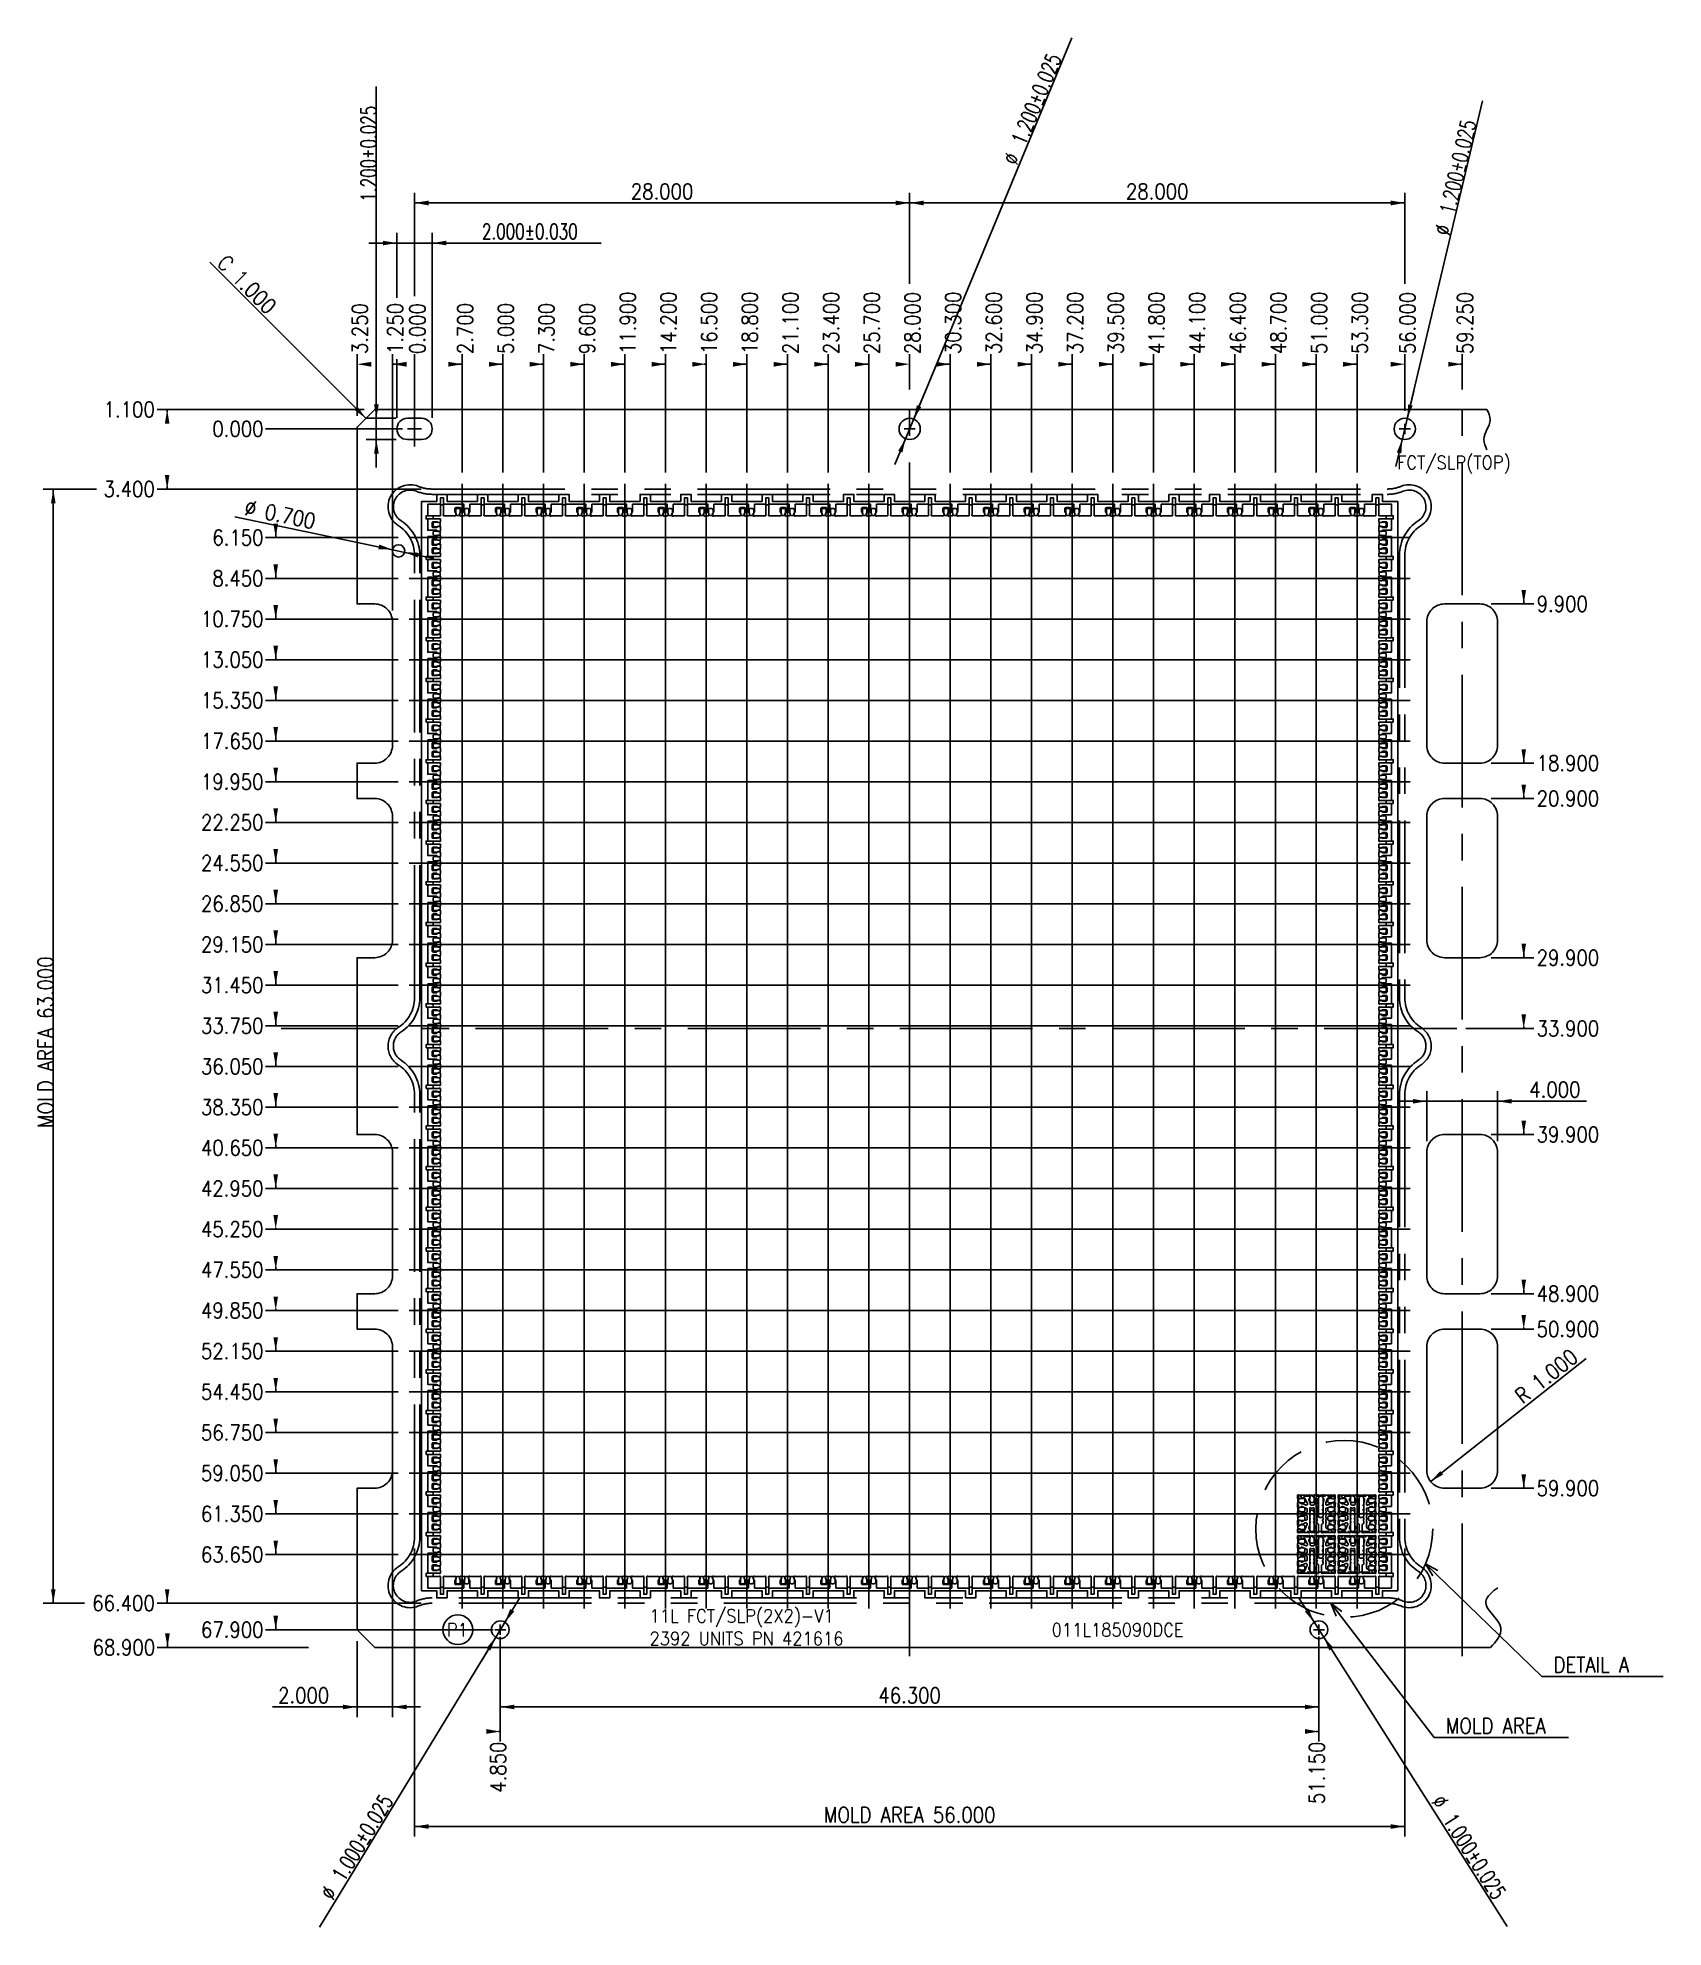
# Model space of a CAD drawing. Header units: millimetres. Extents: x 333 to 425, y 98 to 205.
import ezdxf

# ---------------------------------------------------------------- set-up
doc = ezdxf.new("R2010")
doc.units = ezdxf.units.MM
for name, pattern in [('CENTER', [12, 7.5, -1.5, 1.5, -1.5]), ('DASHED', [4.5, 3, -1.5]), ('PHANTOM', [15, 7.5, -1.5, 1.5, -1.5, 1.5, -1.5])]:
    doc.linetypes.add(name, pattern=pattern)
doc.layers.add('2', color=7, linetype='Continuous')
doc.layers.add('2D', color=4, linetype='Continuous')
doc.styles.add('ROMANS', font='romans.shx')
doc.styles.get("Standard").update_dxf_attribs({"font": 'ROMANS', "bigfont": 'EXTFONT2'})

msp = doc.modelspace()

# ---------------------------------------------------------------- texts
at = {"layer": '2', "style": 'ROMANS', "width": 0.9}
for s, p in [('FCT/SLP(TOP)', (410.03, 180.48)), ('011L185090DCE', (390.49, 114.48))]:
    msp.add_text(s, height=0.75, dxfattribs=at).set_placement(p)
at = {"layer": '2D', "color": 7, "width": 0.857143}
for s, p in [('DETAIL A', (418.88, 112.44)), ('MOLD AREA', (412.78, 108.99))]:
    msp.add_text(s, height=0.875, dxfattribs=at).set_placement(p)
at = {"layer": '2D', "color": 7, "char_height": 0.875}
for s, insert, attachment_point, rotation in [('\\W0.714286;∅\u30001.200±0.025', (389.8, 200.68), 8, 67.5), ('\\W0.714286;1.200±0.025', (352.3, 198.32), 8, 90), ('\\W0.714286;∅\u30001.200±0.025', (413.75, 196.88), 8, 76.7), ('\\W0.857143;C 1.000', (344.67, 190.62), 8, 315), ('\\W0.857143;11.900', (366.52, 186.99), 4, 90), ('\\W0.857143;14.200', (368.82, 186.99), 4, 90), ('\\W0.857143;16.500', (371.12, 186.99), 4, 90), ('\\W0.857143;18.800', (373.42, 186.99), 4, 90), ('\\W0.857143;21.100', (375.72, 186.99), 4, 90), ('\\W0.857143;23.400', (378.02, 186.99), 4, 90), ('\\W0.857143;25.700', (380.32, 186.99), 4, 90), ('\\W0.851852;28.000', (382.62, 186.99), 4, 90), ('\\W0.857143;30.300', (384.92, 186.99), 4, 90), ('\\W0.857143;32.600', (387.22, 186.99), 4, 90), ('\\W0.857143;34.900', (389.52, 186.99), 4, 90), ('\\W0.857143;37.200', (391.82, 186.99), 4, 90), ('\\W0.857143;39.500', (394.12, 186.99), 4, 90), ('\\W0.857143;41.800', (396.42, 186.99), 4, 90), ('\\W0.857143;44.100', (398.72, 186.99), 4, 90), ('\\W0.857143;46.400', (401.02, 186.99), 4, 90), ('\\W0.857143;48.700', (403.32, 186.99), 4, 90), ('\\W0.857143;51.000', (405.62, 186.99), 4, 90), ('\\W0.857143;53.300', (407.92, 186.99), 4, 90), ('\\W0.851852;56.000', (410.62, 186.99), 4, 90), ('\\W0.851852;59.250', (413.87, 186.99), 4, 90), ('\\W0.851852;3.250', (351.37, 186.99), 4, 90), ('\\W0.857143;1.250', (353.37, 186.99), 4, 90), ('\\W0.851852;0.000', (354.62, 186.99), 4, 90), ('\\W0.857143;2.700', (357.32, 186.99), 4, 90), ('\\W0.857143;5.000', (359.62, 186.99), 4, 90), ('\\W0.857143;7.300', (361.92, 186.99), 4, 90), ('\\W0.857143;9.600', (364.22, 186.99), 4, 90), ('\\W0.857143;∅ 0.700', (346.77, 177.5), 8, 348.2), ('\\W0.857143;MOLD AREA 63.000', (334.03, 148.08), 8, 90), ('\\W0.857143;R 1.000', (418.74, 128.85), 8, 38.4), ('\\W0.857143;4.850', (359.19, 108.53), 6, 90), ('\\W0.857143;51.150', (405.49, 108.53), 6, 90), ('\\W0.714286;∅\u30001.000±0.025', (351.57, 102.34), 8, 58.7), ('\\W0.714286;∅\u30001.000±0.025', (413.71, 102.32), 8, 302.4)]:
    msp.add_mtext(s, dxfattribs=dict(at, insert=insert, attachment_point=attachment_point, rotation=rotation))
for s, insert, attachment_point in [('\\W0.857143;28.000', (368.46, 195.75), 8), ('\\W0.857143;28.000', (396.46, 195.75), 8), ('\\W0.714286;2.000±0.030', (360.98, 193.49), 8), ('\\W0.857143;1.100', (339.77, 183.86), 6), ('\\W0.857143;0.000', (345.92, 182.76), 6), ('\\W0.857143;3.400', (339.77, 179.36), 6), ('\\W0.857143;6.150', (345.92, 176.61), 6), ('\\W0.857143;8.450', (345.92, 174.31), 6), ('\\W0.857143;9.900', (417.92, 172.86), 4), ('\\W0.857143;10.750', (345.92, 172.01), 6), ('\\W0.857143;13.050', (345.92, 169.71), 6), ('\\W0.857143;15.350', (345.92, 167.41), 6), ('\\W0.857143;17.650', (345.92, 165.11), 6), ('\\W0.857143;18.900', (417.92, 163.86), 4), ('\\W0.857143;19.950', (345.92, 162.81), 6), ('\\W0.857143;20.900', (417.92, 161.86), 4), ('\\W0.857143;22.250', (345.92, 160.51), 6), ('\\W0.857143;24.550', (345.92, 158.21), 6), ('\\W0.857143;26.850', (345.92, 155.91), 6), ('\\W0.857143;29.150', (345.92, 153.61), 6), ('\\W0.857143;29.900', (417.92, 152.86), 4), ('\\W0.857143;31.450', (345.92, 151.31), 6), ('\\W0.857143;33.750', (345.92, 149.01), 6), ('\\W0.857143;33.900', (417.92, 148.86), 4), ('\\W0.857143;36.050', (345.92, 146.71), 6), ('\\W0.857143;4.000', (418.95, 144.96), 8), ('\\W0.857143;38.350', (345.92, 144.41), 6), ('\\W0.857143;39.900', (417.92, 142.86), 4), ('\\W0.857143;40.650', (345.92, 142.11), 6), ('\\W0.857143;42.950', (345.92, 139.81), 6), ('\\W0.857143;45.250', (345.92, 137.51), 6), ('\\W0.857143;47.550', (345.92, 135.21), 6), ('\\W0.857143;48.900', (417.92, 133.86), 4), ('\\W0.857143;49.850', (345.92, 132.91), 6), ('\\W0.857143;50.900', (417.92, 131.86), 4), ('\\W0.857143;52.150', (345.92, 130.61), 6), ('\\W0.857143;54.450', (345.92, 128.31), 6), ('\\W0.857143;56.750', (345.92, 126.01), 6), ('\\W0.857143;59.050', (345.92, 123.71), 6), ('\\W0.857143;59.900', (417.92, 122.86), 4), ('\\W0.857143;61.350', (345.92, 121.41), 6), ('\\W0.857143;63.650', (345.92, 119.11), 6), ('\\W0.857143;66.400', (339.77, 116.36), 6), ('\\W0.857143;67.900', (345.92, 114.86), 6), ('\\W0.857143;68.900', (339.79, 113.86), 6), ('\\W0.857143;2.000', (348.19, 110.71), 8), ('\\W0.857143;46.300', (382.46, 110.71), 8), ('\\W0.857143;MOLD AREA 56.000', (382.46, 103.95), 8)]:
    msp.add_mtext(s, dxfattribs=dict(at, insert=insert, attachment_point=attachment_point))

# ---------------------------------------------------------------- blocks, each defined once
blk = doc.blocks.new('P1')
at = {"color": 7}
blk.add_circle((0, 0), 0.84, dxfattribs=at)
at = {"color": 7, "style": 'ROMANS', "width": 0.9}
blk.add_text('P1', height=0.75, dxfattribs=at).set_placement((-0.62, -0.38))
blk = doc.blocks.new('DESC')
at = {"style": 'ROMANS', "width": 0.9}
for s, p in [('11L FCT/SLP(2X2)-V1', (-6.26, 0.3)), ('2392 UNITS PN 421616', (-6.26, -0.98))]:
    blk.add_text(s, height=0.75, dxfattribs=at).set_placement(p)

# ---------------------------------------------------------------- linework, layer by layer
at = {"layer": '2', "linetype": 'Continuous'}
msp.add_lwpolyline([(415.31, 113.86), (352.21, 113.86), (351.21, 114.86), (351.21, 122.86), (352.21, 122.86, 0.414214), (353.21, 123.86), (353.21, 130.86, 0.414214), (352.21, 131.86), (351.21, 131.86), (351.21, 133.86), (352.21, 133.86, 0.414214), (353.21, 134.86), (353.21, 141.86, 0.414214), (352.21, 142.86), (351.21, 142.86), (351.21, 152.86), (352.21, 152.86, 0.414214), (353.21, 153.86), (353.21, 160.86, 0.414214), (352.21, 161.86), (351.21, 161.86), (351.21, 163.86), (352.21, 163.86, 0.414214), (353.21, 164.86), (353.21, 171.86, 0.414214), (352.21, 172.86), (351.21, 172.86), (351.21, 182.86), (352.21, 183.86), (415.11, 183.86)], format="xyb", dxfattribs=at)
for points in [[(355.21, 178.51), (355.21, 177.85), (355.85, 177.85, 1.010051), (355.92, 177.92), (355.92, 178.51)], [(357.24, 178.26), (357.24, 178.06), (357.31, 177.98), (357.31, 177.88, -0.671801), (357.23, 177.85), (357.1, 177.85, -0.671801), (357.01, 177.88), (357.01, 177.98), (357.09, 178.06), (357.09, 178.26, 0.414214), (357.04, 178.31), (356.79, 178.31, 0.414214), (356.74, 178.26), (356.74, 178.06), (356.81, 177.98), (356.81, 177.88, -0.671801), (356.73, 177.85), (356.17, 177.85, -1.010051), (356.1, 177.92), (356.1, 178.51), (357.24, 178.51)], [(357.59, 178.51), (358.22, 178.51), (358.22, 177.92, -1.010051), (358.15, 177.85), (357.6, 177.85, -0.671801), (357.51, 177.88), (357.51, 177.98), (357.59, 178.06), (357.59, 178.26)], [(359.54, 178.26), (359.54, 178.06), (359.61, 177.98), (359.61, 177.88, -0.671801), (359.53, 177.85), (359.4, 177.85, -0.671801), (359.31, 177.88), (359.31, 177.98), (359.39, 178.06), (359.39, 178.26, 0.414214), (359.34, 178.31), (359.09, 178.31, 0.414214), (359.04, 178.26), (359.04, 178.06), (359.11, 177.98), (359.11, 177.88, -0.671801), (359.03, 177.85), (358.47, 177.85, -1.010051), (358.4, 177.92), (358.4, 178.51), (359.54, 178.51)], [(359.89, 178.51), (360.52, 178.51), (360.52, 177.92, -1.010051), (360.45, 177.85), (359.9, 177.85, -0.671801), (359.81, 177.88), (359.81, 177.98), (359.89, 178.06), (359.89, 178.26)], [(361.84, 178.26), (361.84, 178.06), (361.91, 177.98), (361.91, 177.88, -0.671801), (361.83, 177.85), (361.7, 177.85, -0.671801), (361.61, 177.88), (361.61, 177.98), (361.69, 178.06), (361.69, 178.26, 0.414214), (361.64, 178.31), (361.39, 178.31, 0.414214), (361.34, 178.26), (361.34, 178.06), (361.41, 177.98), (361.41, 177.88, -0.671801), (361.33, 177.85), (360.77, 177.85, -1.010051), (360.7, 177.92), (360.7, 178.51), (361.84, 178.51)], [(362.19, 178.51), (362.82, 178.51), (362.82, 177.92, -1.010051), (362.75, 177.85), (362.2, 177.85, -0.671801), (362.11, 177.88), (362.11, 177.98), (362.19, 178.06), (362.19, 178.26)], [(364.14, 178.26), (364.14, 178.06), (364.21, 177.98), (364.21, 177.88, -0.671801), (364.13, 177.85), (364, 177.85, -0.671801), (363.91, 177.88), (363.91, 177.98), (363.99, 178.06), (363.99, 178.26, 0.414214), (363.94, 178.31), (363.69, 178.31, 0.414214), (363.64, 178.26), (363.64, 178.06), (363.71, 177.98), (363.71, 177.88, -0.671801), (363.63, 177.85), (363.07, 177.85, -1.010051), (363, 177.92), (363, 178.51), (364.14, 178.51)], [(364.49, 178.51), (365.12, 178.51), (365.12, 177.92, -1.010051), (365.05, 177.85), (364.5, 177.85, -0.671801), (364.41, 177.88), (364.41, 177.98), (364.49, 178.06), (364.49, 178.26)], [(366.44, 178.26), (366.44, 178.06), (366.51, 177.98), (366.51, 177.88, -0.671801), (366.43, 177.85), (366.3, 177.85, -0.671801), (366.21, 177.88), (366.21, 177.98), (366.29, 178.06), (366.29, 178.26, 0.414214), (366.24, 178.31), (365.99, 178.31, 0.414214), (365.94, 178.26), (365.94, 178.06), (366.01, 177.98), (366.01, 177.88, -0.671801), (365.93, 177.85), (365.37, 177.85, -1.010051), (365.3, 177.92), (365.3, 178.51), (366.44, 178.51)], [(366.79, 178.51), (367.42, 178.51), (367.42, 177.92, -1.010051), (367.35, 177.85), (366.8, 177.85, -0.671801), (366.71, 177.88), (366.71, 177.98), (366.79, 178.06), (366.79, 178.26)], [(368.74, 178.26), (368.74, 178.06), (368.81, 177.98), (368.81, 177.88, -0.671801), (368.73, 177.85), (368.6, 177.85, -0.671801), (368.51, 177.88), (368.51, 177.98), (368.59, 178.06), (368.59, 178.26, 0.414214), (368.54, 178.31), (368.29, 178.31, 0.414214), (368.24, 178.26), (368.24, 178.06), (368.31, 177.98), (368.31, 177.88, -0.671801), (368.23, 177.85), (367.67, 177.85, -1.010051), (367.6, 177.92), (367.6, 178.51), (368.74, 178.51)], [(369.09, 178.51), (369.72, 178.51), (369.72, 177.92, -1.010051), (369.65, 177.85), (369.1, 177.85, -0.671801), (369.01, 177.88), (369.01, 177.98), (369.09, 178.06), (369.09, 178.26)], [(371.04, 178.26), (371.04, 178.06), (371.11, 177.98), (371.11, 177.88, -0.671801), (371.03, 177.85), (370.9, 177.85, -0.671801), (370.81, 177.88), (370.81, 177.98), (370.89, 178.06), (370.89, 178.26, 0.414214), (370.84, 178.31), (370.59, 178.31, 0.414214), (370.54, 178.26), (370.54, 178.06), (370.61, 177.98), (370.61, 177.88, -0.671801), (370.53, 177.85), (369.97, 177.85, -1.010051), (369.9, 177.92), (369.9, 178.51), (371.04, 178.51)], [(371.39, 178.51), (372.02, 178.51), (372.02, 177.92, -1.010051), (371.95, 177.85), (371.4, 177.85, -0.671801), (371.31, 177.88), (371.31, 177.98), (371.39, 178.06), (371.39, 178.26)], [(373.34, 178.26), (373.34, 178.06), (373.41, 177.98), (373.41, 177.88, -0.671801), (373.33, 177.85), (373.2, 177.85, -0.671801), (373.11, 177.88), (373.11, 177.98), (373.19, 178.06), (373.19, 178.26, 0.414214), (373.14, 178.31), (372.89, 178.31, 0.414214), (372.84, 178.26), (372.84, 178.06), (372.91, 177.98), (372.91, 177.88, -0.671801), (372.83, 177.85), (372.27, 177.85, -1.010051), (372.2, 177.92), (372.2, 178.51), (373.34, 178.51)], [(373.69, 178.51), (374.32, 178.51), (374.32, 177.92, -1.010051), (374.25, 177.85), (373.7, 177.85, -0.671801), (373.61, 177.88), (373.61, 177.98), (373.69, 178.06), (373.69, 178.26)], [(375.64, 178.26), (375.64, 178.06), (375.71, 177.98), (375.71, 177.88, -0.671801), (375.63, 177.85), (375.5, 177.85, -0.671801), (375.41, 177.88), (375.41, 177.98), (375.49, 178.06), (375.49, 178.26, 0.414214), (375.44, 178.31), (375.19, 178.31, 0.414214), (375.14, 178.26), (375.14, 178.06), (375.21, 177.98), (375.21, 177.88, -0.671801), (375.13, 177.85), (374.57, 177.85, -1.010051), (374.5, 177.92), (374.5, 178.51), (375.64, 178.51)], [(375.99, 178.51), (376.62, 178.51), (376.62, 177.92, -1.010051), (376.55, 177.85), (376, 177.85, -0.671801), (375.91, 177.88), (375.91, 177.98), (375.99, 178.06), (375.99, 178.26)], [(377.94, 178.26), (377.94, 178.06), (378.01, 177.98), (378.01, 177.88, -0.671801), (377.93, 177.85), (377.8, 177.85, -0.671801), (377.71, 177.88), (377.71, 177.98), (377.79, 178.06), (377.79, 178.26, 0.414214), (377.74, 178.31), (377.49, 178.31, 0.414214), (377.44, 178.26), (377.44, 178.06), (377.51, 177.98), (377.51, 177.88, -0.671801), (377.43, 177.85), (376.87, 177.85, -1.010051), (376.8, 177.92), (376.8, 178.51), (377.94, 178.51)], [(378.29, 178.51), (378.92, 178.51), (378.92, 177.92, -1.010051), (378.85, 177.85), (378.3, 177.85, -0.671801), (378.21, 177.88), (378.21, 177.98), (378.29, 178.06), (378.29, 178.26)], [(380.24, 178.26), (380.24, 178.06), (380.31, 177.98), (380.31, 177.88, -0.671801), (380.23, 177.85), (380.1, 177.85, -0.671801), (380.01, 177.88), (380.01, 177.98), (380.09, 178.06), (380.09, 178.26, 0.414214), (380.04, 178.31), (379.79, 178.31, 0.414214), (379.74, 178.26), (379.74, 178.06), (379.81, 177.98), (379.81, 177.88, -0.671801), (379.73, 177.85), (379.17, 177.85, -1.010051), (379.1, 177.92), (379.1, 178.51), (380.24, 178.51)], [(380.59, 178.51), (381.22, 178.51), (381.22, 177.92, -1.010051), (381.15, 177.85), (380.6, 177.85, -0.671801), (380.51, 177.88), (380.51, 177.98), (380.59, 178.06), (380.59, 178.26)], [(382.54, 178.26), (382.54, 178.06), (382.61, 177.98), (382.61, 177.88, -0.671801), (382.53, 177.85), (382.4, 177.85, -0.671801), (382.31, 177.88), (382.31, 177.98), (382.39, 178.06), (382.39, 178.26, 0.414214), (382.34, 178.31), (382.09, 178.31, 0.414214), (382.04, 178.26), (382.04, 178.06), (382.11, 177.98), (382.11, 177.88, -0.671801), (382.03, 177.85), (381.47, 177.85, -1.010051), (381.4, 177.92), (381.4, 178.51), (382.54, 178.51)], [(382.89, 178.51), (383.52, 178.51), (383.52, 177.92, -1.010051), (383.45, 177.85), (382.9, 177.85, -0.671801), (382.81, 177.88), (382.81, 177.98), (382.89, 178.06), (382.89, 178.26)], [(384.84, 178.26), (384.84, 178.06), (384.91, 177.98), (384.91, 177.88, -0.671801), (384.83, 177.85), (384.7, 177.85, -0.671801), (384.61, 177.88), (384.61, 177.98), (384.69, 178.06), (384.69, 178.26, 0.414214), (384.64, 178.31), (384.39, 178.31, 0.414214), (384.34, 178.26), (384.34, 178.06), (384.41, 177.98), (384.41, 177.88, -0.671801), (384.33, 177.85), (383.77, 177.85, -1.010051), (383.7, 177.92), (383.7, 178.51), (384.84, 178.51)], [(385.19, 178.51), (385.82, 178.51), (385.82, 177.92, -1.010051), (385.75, 177.85), (385.2, 177.85, -0.671801), (385.11, 177.88), (385.11, 177.98), (385.19, 178.06), (385.19, 178.26)], [(387.14, 178.26), (387.14, 178.06), (387.21, 177.98), (387.21, 177.88, -0.671801), (387.13, 177.85), (387, 177.85, -0.671801), (386.91, 177.88), (386.91, 177.98), (386.99, 178.06), (386.99, 178.26, 0.414214), (386.94, 178.31), (386.69, 178.31, 0.414214), (386.64, 178.26), (386.64, 178.06), (386.71, 177.98), (386.71, 177.88, -0.671801), (386.63, 177.85), (386.07, 177.85, -1.010051), (386, 177.92), (386, 178.51), (387.14, 178.51)], [(387.49, 178.51), (388.12, 178.51), (388.12, 177.92, -1.010051), (388.05, 177.85), (387.5, 177.85, -0.671801), (387.41, 177.88), (387.41, 177.98), (387.49, 178.06), (387.49, 178.26)], [(389.44, 178.26), (389.44, 178.06), (389.51, 177.98), (389.51, 177.88, -0.671801), (389.43, 177.85), (389.3, 177.85, -0.671801), (389.21, 177.88), (389.21, 177.98), (389.29, 178.06), (389.29, 178.26, 0.414214), (389.24, 178.31), (388.99, 178.31, 0.414214), (388.94, 178.26), (388.94, 178.06), (389.01, 177.98), (389.01, 177.88, -0.671801), (388.93, 177.85), (388.37, 177.85, -1.010051), (388.3, 177.92), (388.3, 178.51), (389.44, 178.51)], [(389.79, 178.51), (390.42, 178.51), (390.42, 177.92, -1.010051), (390.35, 177.85), (389.8, 177.85, -0.671801), (389.71, 177.88), (389.71, 177.98), (389.79, 178.06), (389.79, 178.26)], [(391.74, 178.26), (391.74, 178.06), (391.81, 177.98), (391.81, 177.88, -0.671801), (391.73, 177.85), (391.6, 177.85, -0.671801), (391.51, 177.88), (391.51, 177.98), (391.59, 178.06), (391.59, 178.26, 0.414214), (391.54, 178.31), (391.29, 178.31, 0.414214), (391.24, 178.26), (391.24, 178.06), (391.31, 177.98), (391.31, 177.88, -0.671801), (391.23, 177.85), (390.67, 177.85, -1.010051), (390.6, 177.92), (390.6, 178.51), (391.74, 178.51)], [(392.09, 178.51), (392.72, 178.51), (392.72, 177.92, -1.010051), (392.65, 177.85), (392.1, 177.85, -0.671801), (392.01, 177.88), (392.01, 177.98), (392.09, 178.06), (392.09, 178.26)], [(394.04, 178.26), (394.04, 178.06), (394.11, 177.98), (394.11, 177.88, -0.671801), (394.03, 177.85), (393.9, 177.85, -0.671801), (393.81, 177.88), (393.81, 177.98), (393.89, 178.06), (393.89, 178.26, 0.414214), (393.84, 178.31), (393.59, 178.31, 0.414214), (393.54, 178.26), (393.54, 178.06), (393.61, 177.98), (393.61, 177.88, -0.671801), (393.53, 177.85), (392.97, 177.85, -1.010051), (392.9, 177.92), (392.9, 178.51), (394.04, 178.51)], [(394.39, 178.51), (395.02, 178.51), (395.02, 177.92, -1.010051), (394.95, 177.85), (394.4, 177.85, -0.671801), (394.31, 177.88), (394.31, 177.98), (394.39, 178.06), (394.39, 178.26)], [(396.34, 178.26), (396.34, 178.06), (396.41, 177.98), (396.41, 177.88, -0.671801), (396.33, 177.85), (396.2, 177.85, -0.671801), (396.11, 177.88), (396.11, 177.98), (396.19, 178.06), (396.19, 178.26, 0.414214), (396.14, 178.31), (395.89, 178.31, 0.414214), (395.84, 178.26), (395.84, 178.06), (395.91, 177.98), (395.91, 177.88, -0.671801), (395.83, 177.85), (395.27, 177.85, -1.010051), (395.2, 177.92), (395.2, 178.51), (396.34, 178.51)], [(396.69, 178.51), (397.32, 178.51), (397.32, 177.92, -1.010051), (397.25, 177.85), (396.7, 177.85, -0.671801), (396.61, 177.88), (396.61, 177.98), (396.69, 178.06), (396.69, 178.26)], [(398.64, 178.26), (398.64, 178.06), (398.71, 177.98), (398.71, 177.88, -0.671801), (398.63, 177.85), (398.5, 177.85, -0.671801), (398.41, 177.88), (398.41, 177.98), (398.49, 178.06), (398.49, 178.26, 0.414214), (398.44, 178.31), (398.19, 178.31, 0.414214), (398.14, 178.26), (398.14, 178.06), (398.21, 177.98), (398.21, 177.88, -0.671801), (398.13, 177.85), (397.57, 177.85, -1.010051), (397.5, 177.92), (397.5, 178.51), (398.64, 178.51)], [(398.99, 178.51), (399.62, 178.51), (399.62, 177.92, -1.010051), (399.55, 177.85), (399, 177.85, -0.671801), (398.91, 177.88), (398.91, 177.98), (398.99, 178.06), (398.99, 178.26)], [(400.94, 178.26), (400.94, 178.06), (401.01, 177.98), (401.01, 177.88, -0.671801), (400.93, 177.85), (400.8, 177.85, -0.671801), (400.71, 177.88), (400.71, 177.98), (400.79, 178.06), (400.79, 178.26, 0.414214), (400.74, 178.31), (400.49, 178.31, 0.414214), (400.44, 178.26), (400.44, 178.06), (400.51, 177.98), (400.51, 177.88, -0.671801), (400.43, 177.85), (399.87, 177.85, -1.010051), (399.8, 177.92), (399.8, 178.51), (400.94, 178.51)], [(401.29, 178.51), (401.92, 178.51), (401.92, 177.92, -1.010051), (401.85, 177.85), (401.3, 177.85, -0.671801), (401.21, 177.88), (401.21, 177.98), (401.29, 178.06), (401.29, 178.26)], [(403.24, 178.26), (403.24, 178.06), (403.31, 177.98), (403.31, 177.88, -0.671801), (403.23, 177.85), (403.1, 177.85, -0.671801), (403.01, 177.88), (403.01, 177.98), (403.09, 178.06), (403.09, 178.26, 0.414214), (403.04, 178.31), (402.79, 178.31, 0.414214), (402.74, 178.26), (402.74, 178.06), (402.81, 177.98), (402.81, 177.88, -0.671801), (402.73, 177.85), (402.17, 177.85, -1.010051), (402.1, 177.92), (402.1, 178.51), (403.24, 178.51)], [(403.59, 178.51), (404.22, 178.51), (404.22, 177.92, -1.010051), (404.15, 177.85), (403.6, 177.85, -0.671801), (403.51, 177.88), (403.51, 177.98), (403.59, 178.06), (403.59, 178.26)], [(405.54, 178.26), (405.54, 178.06), (405.61, 177.98), (405.61, 177.88, -0.671801), (405.53, 177.85), (405.4, 177.85, -0.671801), (405.31, 177.88), (405.31, 177.98), (405.39, 178.06), (405.39, 178.26, 0.414214), (405.34, 178.31), (405.09, 178.31, 0.414214), (405.04, 178.26), (405.04, 178.06), (405.11, 177.98), (405.11, 177.88, -0.671801), (405.03, 177.85), (404.47, 177.85, -1.010051), (404.4, 177.92), (404.4, 178.51), (405.54, 178.51)], [(405.89, 178.51), (406.52, 178.51), (406.52, 177.92, -1.010051), (406.45, 177.85), (405.9, 177.85, -0.671801), (405.81, 177.88), (405.81, 177.98), (405.89, 178.06), (405.89, 178.26)], [(407.84, 178.26), (407.84, 178.06), (407.91, 177.98), (407.91, 177.88, -0.671801), (407.83, 177.85), (407.7, 177.85, -0.671801), (407.61, 177.88), (407.61, 177.98), (407.69, 178.06), (407.69, 178.26, 0.414214), (407.64, 178.31), (407.39, 178.31, 0.414214), (407.34, 178.26), (407.34, 178.06), (407.41, 177.98), (407.41, 177.88, -0.671801), (407.33, 177.85), (406.77, 177.85, -1.010051), (406.7, 177.92), (406.7, 178.51), (407.84, 178.51)], [(408.19, 178.51), (408.82, 178.51), (408.82, 177.92, -1.010051), (408.75, 177.85), (408.2, 177.85, -0.671801), (408.11, 177.88), (408.11, 177.98), (408.19, 178.06), (408.19, 178.26)], [(409, 178.51), (409, 177.92, 1.010051), (409.07, 177.85), (409.71, 177.85), (409.71, 178.51)], [(355.51, 177.03), (355.71, 177.03), (355.79, 176.96), (355.89, 176.96, 0.671801), (355.92, 177.04), (355.92, 177.17, 0.671801), (355.89, 177.26), (355.79, 177.26), (355.71, 177.18), (355.51, 177.18, -0.414214), (355.46, 177.23), (355.46, 177.46, -0.414214), (355.51, 177.51), (355.74, 177.51), (355.79, 177.46), (355.89, 177.46, 0.671801), (355.92, 177.54), (355.92, 177.6, 1.010051), (355.85, 177.67), (355.21, 177.67), (355.21, 177.03)], [(409.41, 177.03), (409.21, 177.03), (409.14, 176.96), (409.04, 176.96, -0.671801), (409, 177.04), (409, 177.17, -0.671801), (409.04, 177.26), (409.14, 177.26), (409.21, 177.18), (409.41, 177.18, 0.414214), (409.46, 177.23), (409.46, 177.46, 0.414214), (409.41, 177.51), (409.19, 177.51), (409.14, 177.46), (409.04, 177.46, -0.671801), (409, 177.54), (409, 177.6, -1.010051), (409.07, 177.67), (409.71, 177.67), (409.71, 177.03)], [(355.21, 176.68), (355.21, 175.55), (355.85, 175.55, 1.010051), (355.92, 175.62), (355.92, 175.67, 0.671801), (355.89, 175.76), (355.79, 175.76), (355.74, 175.71), (355.51, 175.71, -0.414214), (355.46, 175.76), (355.46, 175.98, -0.414214), (355.51, 176.03), (355.71, 176.03), (355.79, 175.96), (355.89, 175.96, 0.671801), (355.92, 176.04), (355.92, 176.17, 0.671801), (355.89, 176.26), (355.79, 176.26), (355.71, 176.18), (355.51, 176.18, -0.414214), (355.46, 176.23), (355.46, 176.48, -0.414214), (355.51, 176.53), (355.71, 176.53), (355.79, 176.46), (355.89, 176.46, 0.671801), (355.92, 176.54), (355.92, 176.67, 0.671801), (355.89, 176.76), (355.79, 176.76), (355.71, 176.68), (355.51, 176.68)], [(409.71, 176.68), (409.71, 175.55), (409.07, 175.55, -1.010051), (409, 175.62), (409, 175.67, -0.671801), (409.04, 175.76), (409.14, 175.76), (409.19, 175.71), (409.41, 175.71, 0.414214), (409.46, 175.76), (409.46, 175.98, 0.414214), (409.41, 176.03), (409.21, 176.03), (409.14, 175.96), (409.04, 175.96, -0.671801), (409, 176.04), (409, 176.17, -0.671801), (409.04, 176.26), (409.14, 176.26), (409.21, 176.18), (409.41, 176.18, 0.414214), (409.46, 176.23), (409.46, 176.48, 0.414214), (409.41, 176.53), (409.21, 176.53), (409.14, 176.46), (409.04, 176.46, -0.671801), (409, 176.54), (409, 176.67, -0.671801), (409.04, 176.76), (409.14, 176.76), (409.21, 176.68), (409.41, 176.68)], [(355.51, 174.73), (355.71, 174.73), (355.79, 174.66), (355.89, 174.66, 0.671801), (355.92, 174.74), (355.92, 174.87, 0.671801), (355.89, 174.96), (355.79, 174.96), (355.71, 174.88), (355.51, 174.88, -0.414214), (355.46, 174.93), (355.46, 175.16, -0.414214), (355.51, 175.21), (355.74, 175.21), (355.79, 175.16), (355.89, 175.16, 0.671801), (355.92, 175.24), (355.92, 175.3, 1.010051), (355.85, 175.37), (355.21, 175.37), (355.21, 174.73)], [(409.41, 174.73), (409.21, 174.73), (409.14, 174.66), (409.04, 174.66, -0.671801), (409, 174.74), (409, 174.87, -0.671801), (409.04, 174.96), (409.14, 174.96), (409.21, 174.88), (409.41, 174.88, 0.414214), (409.46, 174.93), (409.46, 175.16, 0.414214), (409.41, 175.21), (409.19, 175.21), (409.14, 175.16), (409.04, 175.16, -0.671801), (409, 175.24), (409, 175.3, -1.010051), (409.07, 175.37), (409.71, 175.37), (409.71, 174.73)], [(355.21, 174.38), (355.21, 173.25), (355.85, 173.25, 1.010051), (355.92, 173.32), (355.92, 173.37, 0.671801), (355.89, 173.46), (355.79, 173.46), (355.74, 173.41), (355.51, 173.41, -0.414214), (355.46, 173.46), (355.46, 173.68, -0.414214), (355.51, 173.73), (355.71, 173.73), (355.79, 173.66), (355.89, 173.66, 0.671801), (355.92, 173.74), (355.92, 173.87, 0.671801), (355.89, 173.96), (355.79, 173.96), (355.71, 173.88), (355.51, 173.88, -0.414214), (355.46, 173.93), (355.46, 174.18, -0.414214), (355.51, 174.23), (355.71, 174.23), (355.79, 174.16), (355.89, 174.16, 0.671801), (355.92, 174.24), (355.92, 174.37, 0.671801), (355.89, 174.46), (355.79, 174.46), (355.71, 174.38), (355.51, 174.38)], [(409.71, 174.38), (409.71, 173.25), (409.07, 173.25, -1.010051), (409, 173.32), (409, 173.37, -0.671801), (409.04, 173.46), (409.14, 173.46), (409.19, 173.41), (409.41, 173.41, 0.414214), (409.46, 173.46), (409.46, 173.68, 0.414214), (409.41, 173.73), (409.21, 173.73), (409.14, 173.66), (409.04, 173.66, -0.671801), (409, 173.74), (409, 173.87, -0.671801), (409.04, 173.96), (409.14, 173.96), (409.21, 173.88), (409.41, 173.88, 0.414214), (409.46, 173.93), (409.46, 174.18, 0.414214), (409.41, 174.23), (409.21, 174.23), (409.14, 174.16), (409.04, 174.16, -0.671801), (409, 174.24), (409, 174.37, -0.671801), (409.04, 174.46), (409.14, 174.46), (409.21, 174.38), (409.41, 174.38)], [(355.51, 172.43), (355.71, 172.43), (355.79, 172.36), (355.89, 172.36, 0.671801), (355.92, 172.44), (355.92, 172.57, 0.671801), (355.89, 172.66), (355.79, 172.66), (355.71, 172.58), (355.51, 172.58, -0.414214), (355.46, 172.63), (355.46, 172.86, -0.414214), (355.51, 172.91), (355.74, 172.91), (355.79, 172.86), (355.89, 172.86, 0.671801), (355.92, 172.94), (355.92, 173, 1.010051), (355.85, 173.07), (355.21, 173.07), (355.21, 172.43)], [(409.41, 172.43), (409.21, 172.43), (409.14, 172.36), (409.04, 172.36, -0.671801), (409, 172.44), (409, 172.57, -0.671801), (409.04, 172.66), (409.14, 172.66), (409.21, 172.58), (409.41, 172.58, 0.414214), (409.46, 172.63), (409.46, 172.86, 0.414214), (409.41, 172.91), (409.19, 172.91), (409.14, 172.86), (409.04, 172.86, -0.671801), (409, 172.94), (409, 173, -1.010051), (409.07, 173.07), (409.71, 173.07), (409.71, 172.43)], [(355.21, 172.08), (355.21, 170.95), (355.85, 170.95, 1.010051), (355.92, 171.02), (355.92, 171.07, 0.671801), (355.89, 171.16), (355.79, 171.16), (355.74, 171.11), (355.51, 171.11, -0.414214), (355.46, 171.16), (355.46, 171.38, -0.414214), (355.51, 171.43), (355.71, 171.43), (355.79, 171.36), (355.89, 171.36, 0.671801), (355.92, 171.44), (355.92, 171.57, 0.671801), (355.89, 171.66), (355.79, 171.66), (355.71, 171.58), (355.51, 171.58, -0.414214), (355.46, 171.63), (355.46, 171.88, -0.414214), (355.51, 171.93), (355.71, 171.93), (355.79, 171.86), (355.89, 171.86, 0.671801), (355.92, 171.94), (355.92, 172.07, 0.671801), (355.89, 172.16), (355.79, 172.16), (355.71, 172.08), (355.51, 172.08)], [(409.71, 172.08), (409.71, 170.95), (409.07, 170.95, -1.010051), (409, 171.02), (409, 171.07, -0.671801), (409.04, 171.16), (409.14, 171.16), (409.19, 171.11), (409.41, 171.11, 0.414214), (409.46, 171.16), (409.46, 171.38, 0.414214), (409.41, 171.43), (409.21, 171.43), (409.14, 171.36), (409.04, 171.36, -0.671801), (409, 171.44), (409, 171.57, -0.671801), (409.04, 171.66), (409.14, 171.66), (409.21, 171.58), (409.41, 171.58, 0.414214), (409.46, 171.63), (409.46, 171.88, 0.414214), (409.41, 171.93), (409.21, 171.93), (409.14, 171.86), (409.04, 171.86, -0.671801), (409, 171.94), (409, 172.07, -0.671801), (409.04, 172.16), (409.14, 172.16), (409.21, 172.08), (409.41, 172.08)], [(414.71, 172.86), (412.71, 172.86, 0.414214), (411.71, 171.86), (411.71, 164.86, 0.414214), (412.71, 163.86), (414.71, 163.86, 0.414214), (415.71, 164.86), (415.71, 171.86, 0.414214)], [(355.51, 170.13), (355.71, 170.13), (355.79, 170.06), (355.89, 170.06, 0.671801), (355.92, 170.14), (355.92, 170.27, 0.671801), (355.89, 170.36), (355.79, 170.36), (355.71, 170.28), (355.51, 170.28, -0.414214), (355.46, 170.33), (355.46, 170.56, -0.414214), (355.51, 170.61), (355.74, 170.61), (355.79, 170.56), (355.89, 170.56, 0.671801), (355.92, 170.64), (355.92, 170.7, 1.010051), (355.85, 170.77), (355.21, 170.77), (355.21, 170.13)], [(409.41, 170.13), (409.21, 170.13), (409.14, 170.06), (409.04, 170.06, -0.671801), (409, 170.14), (409, 170.27, -0.671801), (409.04, 170.36), (409.14, 170.36), (409.21, 170.28), (409.41, 170.28, 0.414214), (409.46, 170.33), (409.46, 170.56, 0.414214), (409.41, 170.61), (409.19, 170.61), (409.14, 170.56), (409.04, 170.56, -0.671801), (409, 170.64), (409, 170.7, -1.010051), (409.07, 170.77), (409.71, 170.77), (409.71, 170.13)], [(355.21, 169.78), (355.21, 168.65), (355.85, 168.65, 1.010051), (355.92, 168.72), (355.92, 168.77, 0.671801), (355.89, 168.86), (355.79, 168.86), (355.74, 168.81), (355.51, 168.81, -0.414214), (355.46, 168.86), (355.46, 169.08, -0.414214), (355.51, 169.13), (355.71, 169.13), (355.79, 169.06), (355.89, 169.06, 0.671801), (355.92, 169.14), (355.92, 169.27, 0.671801), (355.89, 169.36), (355.79, 169.36), (355.71, 169.28), (355.51, 169.28, -0.414214), (355.46, 169.33), (355.46, 169.58, -0.414214), (355.51, 169.63), (355.71, 169.63), (355.79, 169.56), (355.89, 169.56, 0.671801), (355.92, 169.64), (355.92, 169.77, 0.671801), (355.89, 169.86), (355.79, 169.86), (355.71, 169.78), (355.51, 169.78)], [(409.71, 169.78), (409.71, 168.65), (409.07, 168.65, -1.010051), (409, 168.72), (409, 168.77, -0.671801), (409.04, 168.86), (409.14, 168.86), (409.19, 168.81), (409.41, 168.81, 0.414214), (409.46, 168.86), (409.46, 169.08, 0.414214), (409.41, 169.13), (409.21, 169.13), (409.14, 169.06), (409.04, 169.06, -0.671801), (409, 169.14), (409, 169.27, -0.671801), (409.04, 169.36), (409.14, 169.36), (409.21, 169.28), (409.41, 169.28, 0.414214), (409.46, 169.33), (409.46, 169.58, 0.414214), (409.41, 169.63), (409.21, 169.63), (409.14, 169.56), (409.04, 169.56, -0.671801), (409, 169.64), (409, 169.77, -0.671801), (409.04, 169.86), (409.14, 169.86), (409.21, 169.78), (409.41, 169.78)], [(355.51, 167.83), (355.71, 167.83), (355.79, 167.76), (355.89, 167.76, 0.671801), (355.92, 167.84), (355.92, 167.97, 0.671801), (355.89, 168.06), (355.79, 168.06), (355.71, 167.98), (355.51, 167.98, -0.414214), (355.46, 168.03), (355.46, 168.26, -0.414214), (355.51, 168.31), (355.74, 168.31), (355.79, 168.26), (355.89, 168.26, 0.671801), (355.92, 168.34), (355.92, 168.4, 1.010051), (355.85, 168.47), (355.21, 168.47), (355.21, 167.83)], [(409.41, 167.83), (409.21, 167.83), (409.14, 167.76), (409.04, 167.76, -0.671801), (409, 167.84), (409, 167.97, -0.671801), (409.04, 168.06), (409.14, 168.06), (409.21, 167.98), (409.41, 167.98, 0.414214), (409.46, 168.03), (409.46, 168.26, 0.414214), (409.41, 168.31), (409.19, 168.31), (409.14, 168.26), (409.04, 168.26, -0.671801), (409, 168.34), (409, 168.4, -1.010051), (409.07, 168.47), (409.71, 168.47), (409.71, 167.83)], [(355.21, 167.48), (355.21, 166.35), (355.85, 166.35, 1.010051), (355.92, 166.42), (355.92, 166.47, 0.671801), (355.89, 166.56), (355.79, 166.56), (355.74, 166.51), (355.51, 166.51, -0.414214), (355.46, 166.56), (355.46, 166.78, -0.414214), (355.51, 166.83), (355.71, 166.83), (355.79, 166.76), (355.89, 166.76, 0.671801), (355.92, 166.84), (355.92, 166.97, 0.671801), (355.89, 167.06), (355.79, 167.06), (355.71, 166.98), (355.51, 166.98, -0.414214), (355.46, 167.03), (355.46, 167.28, -0.414214), (355.51, 167.33), (355.71, 167.33), (355.79, 167.26), (355.89, 167.26, 0.671801), (355.92, 167.34), (355.92, 167.47, 0.671801), (355.89, 167.56), (355.79, 167.56), (355.71, 167.48), (355.51, 167.48)], [(409.71, 167.48), (409.71, 166.35), (409.07, 166.35, -1.010051), (409, 166.42), (409, 166.47, -0.671801), (409.04, 166.56), (409.14, 166.56), (409.19, 166.51), (409.41, 166.51, 0.414214), (409.46, 166.56), (409.46, 166.78, 0.414214), (409.41, 166.83), (409.21, 166.83), (409.14, 166.76), (409.04, 166.76, -0.671801), (409, 166.84), (409, 166.97, -0.671801), (409.04, 167.06), (409.14, 167.06), (409.21, 166.98), (409.41, 166.98, 0.414214), (409.46, 167.03), (409.46, 167.28, 0.414214), (409.41, 167.33), (409.21, 167.33), (409.14, 167.26), (409.04, 167.26, -0.671801), (409, 167.34), (409, 167.47, -0.671801), (409.04, 167.56), (409.14, 167.56), (409.21, 167.48), (409.41, 167.48)], [(355.51, 165.53), (355.71, 165.53), (355.79, 165.46), (355.89, 165.46, 0.671801), (355.92, 165.54), (355.92, 165.67, 0.671801), (355.89, 165.76), (355.79, 165.76), (355.71, 165.68), (355.51, 165.68, -0.414214), (355.46, 165.73), (355.46, 165.96, -0.414214), (355.51, 166.01), (355.74, 166.01), (355.79, 165.96), (355.89, 165.96, 0.671801), (355.92, 166.04), (355.92, 166.1, 1.010051), (355.85, 166.17), (355.21, 166.17), (355.21, 165.53)], [(409.41, 165.53), (409.21, 165.53), (409.14, 165.46), (409.04, 165.46, -0.671801), (409, 165.54), (409, 165.67, -0.671801), (409.04, 165.76), (409.14, 165.76), (409.21, 165.68), (409.41, 165.68, 0.414214), (409.46, 165.73), (409.46, 165.96, 0.414214), (409.41, 166.01), (409.19, 166.01), (409.14, 165.96), (409.04, 165.96, -0.671801), (409, 166.04), (409, 166.1, -1.010051), (409.07, 166.17), (409.71, 166.17), (409.71, 165.53)], [(355.21, 165.18), (355.21, 164.05), (355.85, 164.05, 1.010051), (355.92, 164.12), (355.92, 164.17, 0.671801), (355.89, 164.26), (355.79, 164.26), (355.74, 164.21), (355.51, 164.21, -0.414214), (355.46, 164.26), (355.46, 164.48, -0.414214), (355.51, 164.53), (355.71, 164.53), (355.79, 164.46), (355.89, 164.46, 0.671801), (355.92, 164.54), (355.92, 164.67, 0.671801), (355.89, 164.76), (355.79, 164.76), (355.71, 164.68), (355.51, 164.68, -0.414214), (355.46, 164.73), (355.46, 164.98, -0.414214), (355.51, 165.03), (355.71, 165.03), (355.79, 164.96), (355.89, 164.96, 0.671801), (355.92, 165.04), (355.92, 165.17, 0.671801), (355.89, 165.26), (355.79, 165.26), (355.71, 165.18), (355.51, 165.18)], [(409.71, 165.18), (409.71, 164.05), (409.07, 164.05, -1.010051), (409, 164.12), (409, 164.17, -0.671801), (409.04, 164.26), (409.14, 164.26), (409.19, 164.21), (409.41, 164.21, 0.414214), (409.46, 164.26), (409.46, 164.48, 0.414214), (409.41, 164.53), (409.21, 164.53), (409.14, 164.46), (409.04, 164.46, -0.671801), (409, 164.54), (409, 164.67, -0.671801), (409.04, 164.76), (409.14, 164.76), (409.21, 164.68), (409.41, 164.68, 0.414214), (409.46, 164.73), (409.46, 164.98, 0.414214), (409.41, 165.03), (409.21, 165.03), (409.14, 164.96), (409.04, 164.96, -0.671801), (409, 165.04), (409, 165.17, -0.671801), (409.04, 165.26), (409.14, 165.26), (409.21, 165.18), (409.41, 165.18)], [(355.51, 163.23), (355.71, 163.23), (355.79, 163.16), (355.89, 163.16, 0.671801), (355.92, 163.24), (355.92, 163.37, 0.671801), (355.89, 163.46), (355.79, 163.46), (355.71, 163.38), (355.51, 163.38, -0.414214), (355.46, 163.43), (355.46, 163.66, -0.414214), (355.51, 163.71), (355.74, 163.71), (355.79, 163.66), (355.89, 163.66, 0.671801), (355.92, 163.74), (355.92, 163.8, 1.010051), (355.85, 163.87), (355.21, 163.87), (355.21, 163.23)], [(409.41, 163.23), (409.21, 163.23), (409.14, 163.16), (409.04, 163.16, -0.671801), (409, 163.24), (409, 163.37, -0.671801), (409.04, 163.46), (409.14, 163.46), (409.21, 163.38), (409.41, 163.38, 0.414214), (409.46, 163.43), (409.46, 163.66, 0.414214), (409.41, 163.71), (409.19, 163.71), (409.14, 163.66), (409.04, 163.66, -0.671801), (409, 163.74), (409, 163.8, -1.010051), (409.07, 163.87), (409.71, 163.87), (409.71, 163.23)], [(355.21, 162.88), (355.21, 161.75), (355.85, 161.75, 1.010051), (355.92, 161.82), (355.92, 161.87, 0.671801), (355.89, 161.96), (355.79, 161.96), (355.74, 161.91), (355.51, 161.91, -0.414214), (355.46, 161.96), (355.46, 162.18, -0.414214), (355.51, 162.23), (355.71, 162.23), (355.79, 162.16), (355.89, 162.16, 0.671801), (355.92, 162.24), (355.92, 162.37, 0.671801), (355.89, 162.46), (355.79, 162.46), (355.71, 162.38), (355.51, 162.38, -0.414214), (355.46, 162.43), (355.46, 162.68, -0.414214), (355.51, 162.73), (355.71, 162.73), (355.79, 162.66), (355.89, 162.66, 0.671801), (355.92, 162.74), (355.92, 162.87, 0.671801), (355.89, 162.96), (355.79, 162.96), (355.71, 162.88), (355.51, 162.88)], [(409.71, 162.88), (409.71, 161.75), (409.07, 161.75, -1.010051), (409, 161.82), (409, 161.87, -0.671801), (409.04, 161.96), (409.14, 161.96), (409.19, 161.91), (409.41, 161.91, 0.414214), (409.46, 161.96), (409.46, 162.18, 0.414214), (409.41, 162.23), (409.21, 162.23), (409.14, 162.16), (409.04, 162.16, -0.671801), (409, 162.24), (409, 162.37, -0.671801), (409.04, 162.46), (409.14, 162.46), (409.21, 162.38), (409.41, 162.38, 0.414214), (409.46, 162.43), (409.46, 162.68, 0.414214), (409.41, 162.73), (409.21, 162.73), (409.14, 162.66), (409.04, 162.66, -0.671801), (409, 162.74), (409, 162.87, -0.671801), (409.04, 162.96), (409.14, 162.96), (409.21, 162.88), (409.41, 162.88)], [(355.51, 160.93), (355.71, 160.93), (355.79, 160.86), (355.89, 160.86, 0.671801), (355.92, 160.94), (355.92, 161.07, 0.671801), (355.89, 161.16), (355.79, 161.16), (355.71, 161.08), (355.51, 161.08, -0.414214), (355.46, 161.13), (355.46, 161.36, -0.414214), (355.51, 161.41), (355.74, 161.41), (355.79, 161.36), (355.89, 161.36, 0.671801), (355.92, 161.44), (355.92, 161.5, 1.010051), (355.85, 161.57), (355.21, 161.57), (355.21, 160.93)], [(409.41, 160.93), (409.21, 160.93), (409.14, 160.86), (409.04, 160.86, -0.671801), (409, 160.94), (409, 161.07, -0.671801), (409.04, 161.16), (409.14, 161.16), (409.21, 161.08), (409.41, 161.08, 0.414214), (409.46, 161.13), (409.46, 161.36, 0.414214), (409.41, 161.41), (409.19, 161.41), (409.14, 161.36), (409.04, 161.36, -0.671801), (409, 161.44), (409, 161.5, -1.010051), (409.07, 161.57), (409.71, 161.57), (409.71, 160.93)], [(415.71, 153.86), (415.71, 160.86, 0.414214), (414.71, 161.86), (412.71, 161.86, 0.414214), (411.71, 160.86), (411.71, 153.86, 0.414214), (412.71, 152.86), (414.71, 152.86, 0.414214)], [(355.21, 160.58), (355.21, 159.45), (355.85, 159.45, 1.010051), (355.92, 159.52), (355.92, 159.57, 0.671801), (355.89, 159.66), (355.79, 159.66), (355.74, 159.61), (355.51, 159.61, -0.414214), (355.46, 159.66), (355.46, 159.88, -0.414214), (355.51, 159.93), (355.71, 159.93), (355.79, 159.86), (355.89, 159.86, 0.671801), (355.92, 159.94), (355.92, 160.07, 0.671801), (355.89, 160.16), (355.79, 160.16), (355.71, 160.08), (355.51, 160.08, -0.414214), (355.46, 160.13), (355.46, 160.38, -0.414214), (355.51, 160.43), (355.71, 160.43), (355.79, 160.36), (355.89, 160.36, 0.671801), (355.92, 160.44), (355.92, 160.57, 0.671801), (355.89, 160.66), (355.79, 160.66), (355.71, 160.58), (355.51, 160.58)], [(409.71, 160.58), (409.71, 159.45), (409.07, 159.45, -1.010051), (409, 159.52), (409, 159.57, -0.671801), (409.04, 159.66), (409.14, 159.66), (409.19, 159.61), (409.41, 159.61, 0.414214), (409.46, 159.66), (409.46, 159.88, 0.414214), (409.41, 159.93), (409.21, 159.93), (409.14, 159.86), (409.04, 159.86, -0.671801), (409, 159.94), (409, 160.07, -0.671801), (409.04, 160.16), (409.14, 160.16), (409.21, 160.08), (409.41, 160.08, 0.414214), (409.46, 160.13), (409.46, 160.38, 0.414214), (409.41, 160.43), (409.21, 160.43), (409.14, 160.36), (409.04, 160.36, -0.671801), (409, 160.44), (409, 160.57, -0.671801), (409.04, 160.66), (409.14, 160.66), (409.21, 160.58), (409.41, 160.58)], [(355.51, 158.63), (355.71, 158.63), (355.79, 158.56), (355.89, 158.56, 0.671801), (355.92, 158.64), (355.92, 158.77, 0.671801), (355.89, 158.86), (355.79, 158.86), (355.71, 158.78), (355.51, 158.78, -0.414214), (355.46, 158.83), (355.46, 159.06, -0.414214), (355.51, 159.11), (355.74, 159.11), (355.79, 159.06), (355.89, 159.06, 0.671801), (355.92, 159.14), (355.92, 159.2, 1.010051), (355.85, 159.27), (355.21, 159.27), (355.21, 158.63)], [(409.41, 158.63), (409.21, 158.63), (409.14, 158.56), (409.04, 158.56, -0.671801), (409, 158.64), (409, 158.77, -0.671801), (409.04, 158.86), (409.14, 158.86), (409.21, 158.78), (409.41, 158.78, 0.414214), (409.46, 158.83), (409.46, 159.06, 0.414214), (409.41, 159.11), (409.19, 159.11), (409.14, 159.06), (409.04, 159.06, -0.671801), (409, 159.14), (409, 159.2, -1.010051), (409.07, 159.27), (409.71, 159.27), (409.71, 158.63)], [(355.21, 158.28), (355.21, 157.15), (355.85, 157.15, 1.010051), (355.92, 157.22), (355.92, 157.27, 0.671801), (355.89, 157.36), (355.79, 157.36), (355.74, 157.31), (355.51, 157.31, -0.414214), (355.46, 157.36), (355.46, 157.58, -0.414214), (355.51, 157.63), (355.71, 157.63), (355.79, 157.56), (355.89, 157.56, 0.671801), (355.92, 157.64), (355.92, 157.77, 0.671801), (355.89, 157.86), (355.79, 157.86), (355.71, 157.78), (355.51, 157.78, -0.414214), (355.46, 157.83), (355.46, 158.08, -0.414214), (355.51, 158.13), (355.71, 158.13), (355.79, 158.06), (355.89, 158.06, 0.671801), (355.92, 158.14), (355.92, 158.27, 0.671801), (355.89, 158.36), (355.79, 158.36), (355.71, 158.28), (355.51, 158.28)], [(409.71, 158.28), (409.71, 157.15), (409.07, 157.15, -1.010051), (409, 157.22), (409, 157.27, -0.671801), (409.04, 157.36), (409.14, 157.36), (409.19, 157.31), (409.41, 157.31, 0.414214), (409.46, 157.36), (409.46, 157.58, 0.414214), (409.41, 157.63), (409.21, 157.63), (409.14, 157.56), (409.04, 157.56, -0.671801), (409, 157.64), (409, 157.77, -0.671801), (409.04, 157.86), (409.14, 157.86), (409.21, 157.78), (409.41, 157.78, 0.414214), (409.46, 157.83), (409.46, 158.08, 0.414214), (409.41, 158.13), (409.21, 158.13), (409.14, 158.06), (409.04, 158.06, -0.671801), (409, 158.14), (409, 158.27, -0.671801), (409.04, 158.36), (409.14, 158.36), (409.21, 158.28), (409.41, 158.28)], [(355.51, 156.33), (355.71, 156.33), (355.79, 156.26), (355.89, 156.26, 0.671801), (355.92, 156.34), (355.92, 156.47, 0.671801), (355.89, 156.56), (355.79, 156.56), (355.71, 156.48), (355.51, 156.48, -0.414214), (355.46, 156.53), (355.46, 156.76, -0.414214), (355.51, 156.81), (355.74, 156.81), (355.79, 156.76), (355.89, 156.76, 0.671801), (355.92, 156.84), (355.92, 156.9, 1.010051), (355.85, 156.97), (355.21, 156.97), (355.21, 156.33)], [(355.21, 155.98), (355.21, 154.85), (355.85, 154.85, 1.010051), (355.92, 154.92), (355.92, 154.97, 0.671801), (355.89, 155.06), (355.79, 155.06), (355.74, 155.01), (355.51, 155.01, -0.414214), (355.46, 155.06), (355.46, 155.28, -0.414214), (355.51, 155.33), (355.71, 155.33), (355.79, 155.26), (355.89, 155.26, 0.671801), (355.92, 155.34), (355.92, 155.47, 0.671801), (355.89, 155.56), (355.79, 155.56), (355.71, 155.48), (355.51, 155.48, -0.414214), (355.46, 155.53), (355.46, 155.78, -0.414214), (355.51, 155.83), (355.71, 155.83), (355.79, 155.76), (355.89, 155.76, 0.671801), (355.92, 155.84), (355.92, 155.97, 0.671801), (355.89, 156.06), (355.79, 156.06), (355.71, 155.98), (355.51, 155.98)], [(409.41, 156.33), (409.21, 156.33), (409.14, 156.26), (409.04, 156.26, -0.671801), (409, 156.34), (409, 156.47, -0.671801), (409.04, 156.56), (409.14, 156.56), (409.21, 156.48), (409.41, 156.48, 0.414214), (409.46, 156.53), (409.46, 156.76, 0.414214), (409.41, 156.81), (409.19, 156.81), (409.14, 156.76), (409.04, 156.76, -0.671801), (409, 156.84), (409, 156.9, -1.010051), (409.07, 156.97), (409.71, 156.97), (409.71, 156.33)], [(409.71, 155.98), (409.71, 154.85), (409.07, 154.85, -1.010051), (409, 154.92), (409, 154.97, -0.671801), (409.04, 155.06), (409.14, 155.06), (409.19, 155.01), (409.41, 155.01, 0.414214), (409.46, 155.06), (409.46, 155.28, 0.414214), (409.41, 155.33), (409.21, 155.33), (409.14, 155.26), (409.04, 155.26, -0.671801), (409, 155.34), (409, 155.47, -0.671801), (409.04, 155.56), (409.14, 155.56), (409.21, 155.48), (409.41, 155.48, 0.414214), (409.46, 155.53), (409.46, 155.78, 0.414214), (409.41, 155.83), (409.21, 155.83), (409.14, 155.76), (409.04, 155.76, -0.671801), (409, 155.84), (409, 155.97, -0.671801), (409.04, 156.06), (409.14, 156.06), (409.21, 155.98), (409.41, 155.98)], [(355.51, 154.03), (355.71, 154.03), (355.79, 153.96), (355.89, 153.96, 0.671801), (355.92, 154.04), (355.92, 154.17, 0.671801), (355.89, 154.26), (355.79, 154.26), (355.71, 154.18), (355.51, 154.18, -0.414214), (355.46, 154.23), (355.46, 154.46, -0.414214), (355.51, 154.51), (355.74, 154.51), (355.79, 154.46), (355.89, 154.46, 0.671801), (355.92, 154.54), (355.92, 154.6, 1.010051), (355.85, 154.67), (355.21, 154.67), (355.21, 154.03)], [(409.41, 154.03), (409.21, 154.03), (409.14, 153.96), (409.04, 153.96, -0.671801), (409, 154.04), (409, 154.17, -0.671801), (409.04, 154.26), (409.14, 154.26), (409.21, 154.18), (409.41, 154.18, 0.414214), (409.46, 154.23), (409.46, 154.46, 0.414214), (409.41, 154.51), (409.19, 154.51), (409.14, 154.46), (409.04, 154.46, -0.671801), (409, 154.54), (409, 154.6, -1.010051), (409.07, 154.67), (409.71, 154.67), (409.71, 154.03)], [(355.21, 153.68), (355.21, 152.55), (355.85, 152.55, 1.010051), (355.92, 152.62), (355.92, 152.67, 0.671801), (355.89, 152.76), (355.79, 152.76), (355.74, 152.71), (355.51, 152.71, -0.414214), (355.46, 152.76), (355.46, 152.98, -0.414214), (355.51, 153.03), (355.71, 153.03), (355.79, 152.96), (355.89, 152.96, 0.671801), (355.92, 153.04), (355.92, 153.17, 0.671801), (355.89, 153.26), (355.79, 153.26), (355.71, 153.18), (355.51, 153.18, -0.414214), (355.46, 153.23), (355.46, 153.48, -0.414214), (355.51, 153.53), (355.71, 153.53), (355.79, 153.46), (355.89, 153.46, 0.671801), (355.92, 153.54), (355.92, 153.67, 0.671801), (355.89, 153.76), (355.79, 153.76), (355.71, 153.68), (355.51, 153.68)], [(409.71, 153.68), (409.71, 152.55), (409.07, 152.55, -1.010051), (409, 152.62), (409, 152.67, -0.671801), (409.04, 152.76), (409.14, 152.76), (409.19, 152.71), (409.41, 152.71, 0.414214), (409.46, 152.76), (409.46, 152.98, 0.414214), (409.41, 153.03), (409.21, 153.03), (409.14, 152.96), (409.04, 152.96, -0.671801), (409, 153.04), (409, 153.17, -0.671801), (409.04, 153.26), (409.14, 153.26), (409.21, 153.18), (409.41, 153.18, 0.414214), (409.46, 153.23), (409.46, 153.48, 0.414214), (409.41, 153.53), (409.21, 153.53), (409.14, 153.46), (409.04, 153.46, -0.671801), (409, 153.54), (409, 153.67, -0.671801), (409.04, 153.76), (409.14, 153.76), (409.21, 153.68), (409.41, 153.68)], [(355.51, 151.73), (355.71, 151.73), (355.79, 151.66), (355.89, 151.66, 0.671801), (355.92, 151.74), (355.92, 151.87, 0.671801), (355.89, 151.96), (355.79, 151.96), (355.71, 151.88), (355.51, 151.88, -0.414214), (355.46, 151.93), (355.46, 152.16, -0.414214), (355.51, 152.21), (355.74, 152.21), (355.79, 152.16), (355.89, 152.16, 0.671801), (355.92, 152.24), (355.92, 152.3, 1.010051), (355.85, 152.37), (355.21, 152.37), (355.21, 151.73)], [(409.41, 151.73), (409.21, 151.73), (409.14, 151.66), (409.04, 151.66, -0.671801), (409, 151.74), (409, 151.87, -0.671801), (409.04, 151.96), (409.14, 151.96), (409.21, 151.88), (409.41, 151.88, 0.414214), (409.46, 151.93), (409.46, 152.16, 0.414214), (409.41, 152.21), (409.19, 152.21), (409.14, 152.16), (409.04, 152.16, -0.671801), (409, 152.24), (409, 152.3, -1.010051), (409.07, 152.37), (409.71, 152.37), (409.71, 151.73)], [(355.21, 151.38), (355.21, 150.25), (355.85, 150.25, 1.010051), (355.92, 150.32), (355.92, 150.37, 0.671801), (355.89, 150.46), (355.79, 150.46), (355.74, 150.41), (355.51, 150.41, -0.414214), (355.46, 150.46), (355.46, 150.68, -0.414214), (355.51, 150.73), (355.71, 150.73), (355.79, 150.66), (355.89, 150.66, 0.671801), (355.92, 150.74), (355.92, 150.87, 0.671801), (355.89, 150.96), (355.79, 150.96), (355.71, 150.88), (355.51, 150.88, -0.414214), (355.46, 150.93), (355.46, 151.18, -0.414214), (355.51, 151.23), (355.71, 151.23), (355.79, 151.16), (355.89, 151.16, 0.671801), (355.92, 151.24), (355.92, 151.37, 0.671801), (355.89, 151.46), (355.79, 151.46), (355.71, 151.38), (355.51, 151.38)], [(409.71, 151.38), (409.71, 150.25), (409.07, 150.25, -1.010051), (409, 150.32), (409, 150.37, -0.671801), (409.04, 150.46), (409.14, 150.46), (409.19, 150.41), (409.41, 150.41, 0.414214), (409.46, 150.46), (409.46, 150.68, 0.414214), (409.41, 150.73), (409.21, 150.73), (409.14, 150.66), (409.04, 150.66, -0.671801), (409, 150.74), (409, 150.87, -0.671801), (409.04, 150.96), (409.14, 150.96), (409.21, 150.88), (409.41, 150.88, 0.414214), (409.46, 150.93), (409.46, 151.18, 0.414214), (409.41, 151.23), (409.21, 151.23), (409.14, 151.16), (409.04, 151.16, -0.671801), (409, 151.24), (409, 151.37, -0.671801), (409.04, 151.46), (409.14, 151.46), (409.21, 151.38), (409.41, 151.38)], [(355.51, 149.43), (355.71, 149.43), (355.79, 149.36), (355.89, 149.36, 0.671801), (355.92, 149.44), (355.92, 149.57, 0.671801), (355.89, 149.66), (355.79, 149.66), (355.71, 149.58), (355.51, 149.58, -0.414214), (355.46, 149.63), (355.46, 149.86, -0.414214), (355.51, 149.91), (355.74, 149.91), (355.79, 149.86), (355.89, 149.86, 0.671801), (355.92, 149.94), (355.92, 150, 1.010051), (355.85, 150.07), (355.21, 150.07), (355.21, 149.43)], [(409.41, 149.43), (409.21, 149.43), (409.14, 149.36), (409.04, 149.36, -0.671801), (409, 149.44), (409, 149.57, -0.671801), (409.04, 149.66), (409.14, 149.66), (409.21, 149.58), (409.41, 149.58, 0.414214), (409.46, 149.63), (409.46, 149.86, 0.414214), (409.41, 149.91), (409.19, 149.91), (409.14, 149.86), (409.04, 149.86, -0.671801), (409, 149.94), (409, 150, -1.010051), (409.07, 150.07), (409.71, 150.07), (409.71, 149.43)], [(355.21, 149.08), (355.21, 147.95), (355.85, 147.95, 1.010051), (355.92, 148.02), (355.92, 148.07, 0.671801), (355.89, 148.16), (355.79, 148.16), (355.74, 148.11), (355.51, 148.11, -0.414214), (355.46, 148.16), (355.46, 148.38, -0.414214), (355.51, 148.43), (355.71, 148.43), (355.79, 148.36), (355.89, 148.36, 0.671801), (355.92, 148.44), (355.92, 148.57, 0.671801), (355.89, 148.66), (355.79, 148.66), (355.71, 148.58), (355.51, 148.58, -0.414214), (355.46, 148.63), (355.46, 148.88, -0.414214), (355.51, 148.93), (355.71, 148.93), (355.79, 148.86), (355.89, 148.86, 0.671801), (355.92, 148.94), (355.92, 149.07, 0.671801), (355.89, 149.16), (355.79, 149.16), (355.71, 149.08), (355.51, 149.08)], [(409.71, 149.08), (409.71, 147.95), (409.07, 147.95, -1.010051), (409, 148.02), (409, 148.07, -0.671801), (409.04, 148.16), (409.14, 148.16), (409.19, 148.11), (409.41, 148.11, 0.414214), (409.46, 148.16), (409.46, 148.38, 0.414214), (409.41, 148.43), (409.21, 148.43), (409.14, 148.36), (409.04, 148.36, -0.671801), (409, 148.44), (409, 148.57, -0.671801), (409.04, 148.66), (409.14, 148.66), (409.21, 148.58), (409.41, 148.58, 0.414214), (409.46, 148.63), (409.46, 148.88, 0.414214), (409.41, 148.93), (409.21, 148.93), (409.14, 148.86), (409.04, 148.86, -0.671801), (409, 148.94), (409, 149.07, -0.671801), (409.04, 149.16), (409.14, 149.16), (409.21, 149.08), (409.41, 149.08)], [(355.51, 147.13), (355.71, 147.13), (355.79, 147.06), (355.89, 147.06, 0.671801), (355.92, 147.14), (355.92, 147.27, 0.671801), (355.89, 147.36), (355.79, 147.36), (355.71, 147.28), (355.51, 147.28, -0.414214), (355.46, 147.33), (355.46, 147.56, -0.414214), (355.51, 147.61), (355.74, 147.61), (355.79, 147.56), (355.89, 147.56, 0.671801), (355.92, 147.64), (355.92, 147.7, 1.010051), (355.85, 147.77), (355.21, 147.77), (355.21, 147.13)], [(409.41, 147.13), (409.21, 147.13), (409.14, 147.06), (409.04, 147.06, -0.671801), (409, 147.14), (409, 147.27, -0.671801), (409.04, 147.36), (409.14, 147.36), (409.21, 147.28), (409.41, 147.28, 0.414214), (409.46, 147.33), (409.46, 147.56, 0.414214), (409.41, 147.61), (409.19, 147.61), (409.14, 147.56), (409.04, 147.56, -0.671801), (409, 147.64), (409, 147.7, -1.010051), (409.07, 147.77), (409.71, 147.77), (409.71, 147.13)], [(355.21, 146.78), (355.21, 145.65), (355.85, 145.65, 1.010051), (355.92, 145.72), (355.92, 145.77, 0.671801), (355.89, 145.86), (355.79, 145.86), (355.74, 145.81), (355.51, 145.81, -0.414214), (355.46, 145.86), (355.46, 146.08, -0.414214), (355.51, 146.13), (355.71, 146.13), (355.79, 146.06), (355.89, 146.06, 0.671801), (355.92, 146.14), (355.92, 146.27, 0.671801), (355.89, 146.36), (355.79, 146.36), (355.71, 146.28), (355.51, 146.28, -0.414214), (355.46, 146.33), (355.46, 146.58, -0.414214), (355.51, 146.63), (355.71, 146.63), (355.79, 146.56), (355.89, 146.56, 0.671801), (355.92, 146.64), (355.92, 146.77, 0.671801), (355.89, 146.86), (355.79, 146.86), (355.71, 146.78), (355.51, 146.78)], [(409.71, 146.78), (409.71, 145.65), (409.07, 145.65, -1.010051), (409, 145.72), (409, 145.77, -0.671801), (409.04, 145.86), (409.14, 145.86), (409.19, 145.81), (409.41, 145.81, 0.414214), (409.46, 145.86), (409.46, 146.08, 0.414214), (409.41, 146.13), (409.21, 146.13), (409.14, 146.06), (409.04, 146.06, -0.671801), (409, 146.14), (409, 146.27, -0.671801), (409.04, 146.36), (409.14, 146.36), (409.21, 146.28), (409.41, 146.28, 0.414214), (409.46, 146.33), (409.46, 146.58, 0.414214), (409.41, 146.63), (409.21, 146.63), (409.14, 146.56), (409.04, 146.56, -0.671801), (409, 146.64), (409, 146.77, -0.671801), (409.04, 146.86), (409.14, 146.86), (409.21, 146.78), (409.41, 146.78)], [(355.51, 144.83), (355.71, 144.83), (355.79, 144.76), (355.89, 144.76, 0.671801), (355.92, 144.84), (355.92, 144.97, 0.671801), (355.89, 145.06), (355.79, 145.06), (355.71, 144.98), (355.51, 144.98, -0.414214), (355.46, 145.03), (355.46, 145.26, -0.414214), (355.51, 145.31), (355.74, 145.31), (355.79, 145.26), (355.89, 145.26, 0.671801), (355.92, 145.34), (355.92, 145.4, 1.010051), (355.85, 145.47), (355.21, 145.47), (355.21, 144.83)], [(409.41, 144.83), (409.21, 144.83), (409.14, 144.76), (409.04, 144.76, -0.671801), (409, 144.84), (409, 144.97, -0.671801), (409.04, 145.06), (409.14, 145.06), (409.21, 144.98), (409.41, 144.98, 0.414214), (409.46, 145.03), (409.46, 145.26, 0.414214), (409.41, 145.31), (409.19, 145.31), (409.14, 145.26), (409.04, 145.26, -0.671801), (409, 145.34), (409, 145.4, -1.010051), (409.07, 145.47), (409.71, 145.47), (409.71, 144.83)], [(355.21, 144.48), (355.21, 143.35), (355.85, 143.35, 1.010051), (355.92, 143.42), (355.92, 143.47, 0.671801), (355.89, 143.56), (355.79, 143.56), (355.74, 143.51), (355.51, 143.51, -0.414214), (355.46, 143.56), (355.46, 143.78, -0.414214), (355.51, 143.83), (355.71, 143.83), (355.79, 143.76), (355.89, 143.76, 0.671801), (355.92, 143.84), (355.92, 143.97, 0.671801), (355.89, 144.06), (355.79, 144.06), (355.71, 143.98), (355.51, 143.98, -0.414214), (355.46, 144.03), (355.46, 144.28, -0.414214), (355.51, 144.33), (355.71, 144.33), (355.79, 144.26), (355.89, 144.26, 0.671801), (355.92, 144.34), (355.92, 144.47, 0.671801), (355.89, 144.56), (355.79, 144.56), (355.71, 144.48), (355.51, 144.48)], [(409.71, 144.48), (409.71, 143.35), (409.07, 143.35, -1.010051), (409, 143.42), (409, 143.47, -0.671801), (409.04, 143.56), (409.14, 143.56), (409.19, 143.51), (409.41, 143.51, 0.414214), (409.46, 143.56), (409.46, 143.78, 0.414214), (409.41, 143.83), (409.21, 143.83), (409.14, 143.76), (409.04, 143.76, -0.671801), (409, 143.84), (409, 143.97, -0.671801), (409.04, 144.06), (409.14, 144.06), (409.21, 143.98), (409.41, 143.98, 0.414214), (409.46, 144.03), (409.46, 144.28, 0.414214), (409.41, 144.33), (409.21, 144.33), (409.14, 144.26), (409.04, 144.26, -0.671801), (409, 144.34), (409, 144.47, -0.671801), (409.04, 144.56), (409.14, 144.56), (409.21, 144.48), (409.41, 144.48)], [(355.51, 142.53), (355.71, 142.53), (355.79, 142.46), (355.89, 142.46, 0.671801), (355.92, 142.54), (355.92, 142.67, 0.671801), (355.89, 142.76), (355.79, 142.76), (355.71, 142.68), (355.51, 142.68, -0.414214), (355.46, 142.73), (355.46, 142.96, -0.414214), (355.51, 143.01), (355.74, 143.01), (355.79, 142.96), (355.89, 142.96, 0.671801), (355.92, 143.04), (355.92, 143.1, 1.010051), (355.85, 143.17), (355.21, 143.17), (355.21, 142.53)], [(409.41, 142.53), (409.21, 142.53), (409.14, 142.46), (409.04, 142.46, -0.671801), (409, 142.54), (409, 142.67, -0.671801), (409.04, 142.76), (409.14, 142.76), (409.21, 142.68), (409.41, 142.68, 0.414214), (409.46, 142.73), (409.46, 142.96, 0.414214), (409.41, 143.01), (409.19, 143.01), (409.14, 142.96), (409.04, 142.96, -0.671801), (409, 143.04), (409, 143.1, -1.010051), (409.07, 143.17), (409.71, 143.17), (409.71, 142.53)], [(355.21, 142.18), (355.21, 141.05), (355.85, 141.05, 1.010051), (355.92, 141.12), (355.92, 141.17, 0.671801), (355.89, 141.26), (355.79, 141.26), (355.74, 141.21), (355.51, 141.21, -0.414214), (355.46, 141.26), (355.46, 141.48, -0.414214), (355.51, 141.53), (355.71, 141.53), (355.79, 141.46), (355.89, 141.46, 0.671801), (355.92, 141.54), (355.92, 141.67, 0.671801), (355.89, 141.76), (355.79, 141.76), (355.71, 141.68), (355.51, 141.68, -0.414214), (355.46, 141.73), (355.46, 141.98, -0.414214), (355.51, 142.03), (355.71, 142.03), (355.79, 141.96), (355.89, 141.96, 0.671801), (355.92, 142.04), (355.92, 142.17, 0.671801), (355.89, 142.26), (355.79, 142.26), (355.71, 142.18), (355.51, 142.18)], [(409.71, 142.18), (409.71, 141.05), (409.07, 141.05, -1.010051), (409, 141.12), (409, 141.17, -0.671801), (409.04, 141.26), (409.14, 141.26), (409.19, 141.21), (409.41, 141.21, 0.414214), (409.46, 141.26), (409.46, 141.48, 0.414214), (409.41, 141.53), (409.21, 141.53), (409.14, 141.46), (409.04, 141.46, -0.671801), (409, 141.54), (409, 141.67, -0.671801), (409.04, 141.76), (409.14, 141.76), (409.21, 141.68), (409.41, 141.68, 0.414214), (409.46, 141.73), (409.46, 141.98, 0.414214), (409.41, 142.03), (409.21, 142.03), (409.14, 141.96), (409.04, 141.96, -0.671801), (409, 142.04), (409, 142.17, -0.671801), (409.04, 142.26), (409.14, 142.26), (409.21, 142.18), (409.41, 142.18)], [(415.71, 134.86), (415.71, 141.86, 0.414214), (414.71, 142.86), (412.71, 142.86, 0.414214), (411.71, 141.86), (411.71, 134.86, 0.414214), (412.71, 133.86), (414.71, 133.86, 0.414214)], [(355.51, 140.23), (355.71, 140.23), (355.79, 140.16), (355.89, 140.16, 0.671801), (355.92, 140.24), (355.92, 140.37, 0.671801), (355.89, 140.46), (355.79, 140.46), (355.71, 140.38), (355.51, 140.38, -0.414214), (355.46, 140.43), (355.46, 140.66, -0.414214), (355.51, 140.71), (355.74, 140.71), (355.79, 140.66), (355.89, 140.66, 0.671801), (355.92, 140.74), (355.92, 140.8, 1.010051), (355.85, 140.87), (355.21, 140.87), (355.21, 140.23)], [(409.41, 140.23), (409.21, 140.23), (409.14, 140.16), (409.04, 140.16, -0.671801), (409, 140.24), (409, 140.37, -0.671801), (409.04, 140.46), (409.14, 140.46), (409.21, 140.38), (409.41, 140.38, 0.414214), (409.46, 140.43), (409.46, 140.66, 0.414214), (409.41, 140.71), (409.19, 140.71), (409.14, 140.66), (409.04, 140.66, -0.671801), (409, 140.74), (409, 140.8, -1.010051), (409.07, 140.87), (409.71, 140.87), (409.71, 140.23)], [(355.21, 139.88), (355.21, 138.75), (355.85, 138.75, 1.010051), (355.92, 138.82), (355.92, 138.87, 0.671801), (355.89, 138.96), (355.79, 138.96), (355.74, 138.91), (355.51, 138.91, -0.414214), (355.46, 138.96), (355.46, 139.18, -0.414214), (355.51, 139.23), (355.71, 139.23), (355.79, 139.16), (355.89, 139.16, 0.671801), (355.92, 139.24), (355.92, 139.37, 0.671801), (355.89, 139.46), (355.79, 139.46), (355.71, 139.38), (355.51, 139.38, -0.414214), (355.46, 139.43), (355.46, 139.68, -0.414214), (355.51, 139.73), (355.71, 139.73), (355.79, 139.66), (355.89, 139.66, 0.671801), (355.92, 139.74), (355.92, 139.87, 0.671801), (355.89, 139.96), (355.79, 139.96), (355.71, 139.88), (355.51, 139.88)], [(409.71, 139.88), (409.71, 138.75), (409.07, 138.75, -1.010051), (409, 138.82), (409, 138.87, -0.671801), (409.04, 138.96), (409.14, 138.96), (409.19, 138.91), (409.41, 138.91, 0.414214), (409.46, 138.96), (409.46, 139.18, 0.414214), (409.41, 139.23), (409.21, 139.23), (409.14, 139.16), (409.04, 139.16, -0.671801), (409, 139.24), (409, 139.37, -0.671801), (409.04, 139.46), (409.14, 139.46), (409.21, 139.38), (409.41, 139.38, 0.414214), (409.46, 139.43), (409.46, 139.68, 0.414214), (409.41, 139.73), (409.21, 139.73), (409.14, 139.66), (409.04, 139.66, -0.671801), (409, 139.74), (409, 139.87, -0.671801), (409.04, 139.96), (409.14, 139.96), (409.21, 139.88), (409.41, 139.88)], [(355.51, 137.93), (355.71, 137.93), (355.79, 137.86), (355.89, 137.86, 0.671801), (355.92, 137.94), (355.92, 138.07, 0.671801), (355.89, 138.16), (355.79, 138.16), (355.71, 138.08), (355.51, 138.08, -0.414214), (355.46, 138.13), (355.46, 138.36, -0.414214), (355.51, 138.41), (355.74, 138.41), (355.79, 138.36), (355.89, 138.36, 0.671801), (355.92, 138.44), (355.92, 138.5, 1.010051), (355.85, 138.57), (355.21, 138.57), (355.21, 137.93)], [(409.41, 137.93), (409.21, 137.93), (409.14, 137.86), (409.04, 137.86, -0.671801), (409, 137.94), (409, 138.07, -0.671801), (409.04, 138.16), (409.14, 138.16), (409.21, 138.08), (409.41, 138.08, 0.414214), (409.46, 138.13), (409.46, 138.36, 0.414214), (409.41, 138.41), (409.19, 138.41), (409.14, 138.36), (409.04, 138.36, -0.671801), (409, 138.44), (409, 138.5, -1.010051), (409.07, 138.57), (409.71, 138.57), (409.71, 137.93)], [(355.21, 137.58), (355.21, 136.45), (355.85, 136.45, 1.010051), (355.92, 136.52), (355.92, 136.57, 0.671801), (355.89, 136.66), (355.79, 136.66), (355.74, 136.61), (355.51, 136.61, -0.414214), (355.46, 136.66), (355.46, 136.88, -0.414214), (355.51, 136.93), (355.71, 136.93), (355.79, 136.86), (355.89, 136.86, 0.671801), (355.92, 136.94), (355.92, 137.07, 0.671801), (355.89, 137.16), (355.79, 137.16), (355.71, 137.08), (355.51, 137.08, -0.414214), (355.46, 137.13), (355.46, 137.38, -0.414214), (355.51, 137.43), (355.71, 137.43), (355.79, 137.36), (355.89, 137.36, 0.671801), (355.92, 137.44), (355.92, 137.57, 0.671801), (355.89, 137.66), (355.79, 137.66), (355.71, 137.58), (355.51, 137.58)], [(409.71, 137.58), (409.71, 136.45), (409.07, 136.45, -1.010051), (409, 136.52), (409, 136.57, -0.671801), (409.04, 136.66), (409.14, 136.66), (409.19, 136.61), (409.41, 136.61, 0.414214), (409.46, 136.66), (409.46, 136.88, 0.414214), (409.41, 136.93), (409.21, 136.93), (409.14, 136.86), (409.04, 136.86, -0.671801), (409, 136.94), (409, 137.07, -0.671801), (409.04, 137.16), (409.14, 137.16), (409.21, 137.08), (409.41, 137.08, 0.414214), (409.46, 137.13), (409.46, 137.38, 0.414214), (409.41, 137.43), (409.21, 137.43), (409.14, 137.36), (409.04, 137.36, -0.671801), (409, 137.44), (409, 137.57, -0.671801), (409.04, 137.66), (409.14, 137.66), (409.21, 137.58), (409.41, 137.58)], [(355.51, 135.63), (355.71, 135.63), (355.79, 135.56), (355.89, 135.56, 0.671801), (355.92, 135.64), (355.92, 135.77, 0.671801), (355.89, 135.86), (355.79, 135.86), (355.71, 135.78), (355.51, 135.78, -0.414214), (355.46, 135.83), (355.46, 136.06, -0.414214), (355.51, 136.11), (355.74, 136.11), (355.79, 136.06), (355.89, 136.06, 0.671801), (355.92, 136.14), (355.92, 136.2, 1.010051), (355.85, 136.27), (355.21, 136.27), (355.21, 135.63)], [(409.41, 135.63), (409.21, 135.63), (409.14, 135.56), (409.04, 135.56, -0.671801), (409, 135.64), (409, 135.77, -0.671801), (409.04, 135.86), (409.14, 135.86), (409.21, 135.78), (409.41, 135.78, 0.414214), (409.46, 135.83), (409.46, 136.06, 0.414214), (409.41, 136.11), (409.19, 136.11), (409.14, 136.06), (409.04, 136.06, -0.671801), (409, 136.14), (409, 136.2, -1.010051), (409.07, 136.27), (409.71, 136.27), (409.71, 135.63)], [(355.21, 135.28), (355.21, 134.15), (355.85, 134.15, 1.010051), (355.92, 134.22), (355.92, 134.27, 0.671801), (355.89, 134.36), (355.79, 134.36), (355.74, 134.31), (355.51, 134.31, -0.414214), (355.46, 134.36), (355.46, 134.58, -0.414214), (355.51, 134.63), (355.71, 134.63), (355.79, 134.56), (355.89, 134.56, 0.671801), (355.92, 134.64), (355.92, 134.77, 0.671801), (355.89, 134.86), (355.79, 134.86), (355.71, 134.78), (355.51, 134.78, -0.414214), (355.46, 134.83), (355.46, 135.08, -0.414214), (355.51, 135.13), (355.71, 135.13), (355.79, 135.06), (355.89, 135.06, 0.671801), (355.92, 135.14), (355.92, 135.27, 0.671801), (355.89, 135.36), (355.79, 135.36), (355.71, 135.28), (355.51, 135.28)], [(409.71, 135.28), (409.71, 134.15), (409.07, 134.15, -1.010051), (409, 134.22), (409, 134.27, -0.671801), (409.04, 134.36), (409.14, 134.36), (409.19, 134.31), (409.41, 134.31, 0.414214), (409.46, 134.36), (409.46, 134.58, 0.414214), (409.41, 134.63), (409.21, 134.63), (409.14, 134.56), (409.04, 134.56, -0.671801), (409, 134.64), (409, 134.77, -0.671801), (409.04, 134.86), (409.14, 134.86), (409.21, 134.78), (409.41, 134.78, 0.414214), (409.46, 134.83), (409.46, 135.08, 0.414214), (409.41, 135.13), (409.21, 135.13), (409.14, 135.06), (409.04, 135.06, -0.671801), (409, 135.14), (409, 135.27, -0.671801), (409.04, 135.36), (409.14, 135.36), (409.21, 135.28), (409.41, 135.28)], [(355.51, 133.33), (355.71, 133.33), (355.79, 133.26), (355.89, 133.26, 0.671801), (355.92, 133.34), (355.92, 133.47, 0.671801), (355.89, 133.56), (355.79, 133.56), (355.71, 133.48), (355.51, 133.48, -0.414214), (355.46, 133.53), (355.46, 133.76, -0.414214), (355.51, 133.81), (355.74, 133.81), (355.79, 133.76), (355.89, 133.76, 0.671801), (355.92, 133.84), (355.92, 133.9, 1.010051), (355.85, 133.97), (355.21, 133.97), (355.21, 133.33)], [(409.41, 133.33), (409.21, 133.33), (409.14, 133.26), (409.04, 133.26, -0.671801), (409, 133.34), (409, 133.47, -0.671801), (409.04, 133.56), (409.14, 133.56), (409.21, 133.48), (409.41, 133.48, 0.414214), (409.46, 133.53), (409.46, 133.76, 0.414214), (409.41, 133.81), (409.19, 133.81), (409.14, 133.76), (409.04, 133.76, -0.671801), (409, 133.84), (409, 133.9, -1.010051), (409.07, 133.97), (409.71, 133.97), (409.71, 133.33)], [(355.21, 132.98), (355.21, 131.85), (355.85, 131.85, 1.010051), (355.92, 131.92), (355.92, 131.97, 0.671801), (355.89, 132.06), (355.79, 132.06), (355.74, 132.01), (355.51, 132.01, -0.414214), (355.46, 132.06), (355.46, 132.28, -0.414214), (355.51, 132.33), (355.71, 132.33), (355.79, 132.26), (355.89, 132.26, 0.671801), (355.92, 132.34), (355.92, 132.47, 0.671801), (355.89, 132.56), (355.79, 132.56), (355.71, 132.48), (355.51, 132.48, -0.414214), (355.46, 132.53), (355.46, 132.78, -0.414214), (355.51, 132.83), (355.71, 132.83), (355.79, 132.76), (355.89, 132.76, 0.671801), (355.92, 132.84), (355.92, 132.97, 0.671801), (355.89, 133.06), (355.79, 133.06), (355.71, 132.98), (355.51, 132.98)], [(409.71, 132.98), (409.71, 131.85), (409.07, 131.85, -1.010051), (409, 131.92), (409, 131.97, -0.671801), (409.04, 132.06), (409.14, 132.06), (409.19, 132.01), (409.41, 132.01, 0.414214), (409.46, 132.06), (409.46, 132.28, 0.414214), (409.41, 132.33), (409.21, 132.33), (409.14, 132.26), (409.04, 132.26, -0.671801), (409, 132.34), (409, 132.47, -0.671801), (409.04, 132.56), (409.14, 132.56), (409.21, 132.48), (409.41, 132.48, 0.414214), (409.46, 132.53), (409.46, 132.78, 0.414214), (409.41, 132.83), (409.21, 132.83), (409.14, 132.76), (409.04, 132.76, -0.671801), (409, 132.84), (409, 132.97, -0.671801), (409.04, 133.06), (409.14, 133.06), (409.21, 132.98), (409.41, 132.98)], [(355.51, 131.03), (355.71, 131.03), (355.79, 130.96), (355.89, 130.96, 0.671801), (355.92, 131.04), (355.92, 131.17, 0.671801), (355.89, 131.26), (355.79, 131.26), (355.71, 131.18), (355.51, 131.18, -0.414214), (355.46, 131.23), (355.46, 131.46, -0.414214), (355.51, 131.51), (355.74, 131.51), (355.79, 131.46), (355.89, 131.46, 0.671801), (355.92, 131.54), (355.92, 131.6, 1.010051), (355.85, 131.67), (355.21, 131.67), (355.21, 131.03)], [(409.41, 131.03), (409.21, 131.03), (409.14, 130.96), (409.04, 130.96, -0.671801), (409, 131.04), (409, 131.17, -0.671801), (409.04, 131.26), (409.14, 131.26), (409.21, 131.18), (409.41, 131.18, 0.414214), (409.46, 131.23), (409.46, 131.46, 0.414214), (409.41, 131.51), (409.19, 131.51), (409.14, 131.46), (409.04, 131.46, -0.671801), (409, 131.54), (409, 131.6, -1.010051), (409.07, 131.67), (409.71, 131.67), (409.71, 131.03)], [(415.71, 123.86), (415.71, 130.86, 0.414214), (414.71, 131.86), (412.71, 131.86, 0.414214), (411.71, 130.86), (411.71, 123.86, 0.414214), (412.71, 122.86), (414.71, 122.86, 0.414214)], [(355.21, 130.68), (355.21, 129.55), (355.85, 129.55, 1.010051), (355.92, 129.62), (355.92, 129.67, 0.671801), (355.89, 129.76), (355.79, 129.76), (355.74, 129.71), (355.51, 129.71, -0.414214), (355.46, 129.76), (355.46, 129.98, -0.414214), (355.51, 130.03), (355.71, 130.03), (355.79, 129.96), (355.89, 129.96, 0.671801), (355.92, 130.04), (355.92, 130.17, 0.671801), (355.89, 130.26), (355.79, 130.26), (355.71, 130.18), (355.51, 130.18, -0.414214), (355.46, 130.23), (355.46, 130.48, -0.414214), (355.51, 130.53), (355.71, 130.53), (355.79, 130.46), (355.89, 130.46, 0.671801), (355.92, 130.54), (355.92, 130.67, 0.671801), (355.89, 130.76), (355.79, 130.76), (355.71, 130.68), (355.51, 130.68)], [(409.71, 130.68), (409.71, 129.55), (409.07, 129.55, -1.010051), (409, 129.62), (409, 129.67, -0.671801), (409.04, 129.76), (409.14, 129.76), (409.19, 129.71), (409.41, 129.71, 0.414214), (409.46, 129.76), (409.46, 129.98, 0.414214), (409.41, 130.03), (409.21, 130.03), (409.14, 129.96), (409.04, 129.96, -0.671801), (409, 130.04), (409, 130.17, -0.671801), (409.04, 130.26), (409.14, 130.26), (409.21, 130.18), (409.41, 130.18, 0.414214), (409.46, 130.23), (409.46, 130.48, 0.414214), (409.41, 130.53), (409.21, 130.53), (409.14, 130.46), (409.04, 130.46, -0.671801), (409, 130.54), (409, 130.67, -0.671801), (409.04, 130.76), (409.14, 130.76), (409.21, 130.68), (409.41, 130.68)], [(355.51, 128.73), (355.71, 128.73), (355.79, 128.66), (355.89, 128.66, 0.671801), (355.92, 128.74), (355.92, 128.87, 0.671801), (355.89, 128.96), (355.79, 128.96), (355.71, 128.88), (355.51, 128.88, -0.414214), (355.46, 128.93), (355.46, 129.16, -0.414214), (355.51, 129.21), (355.74, 129.21), (355.79, 129.16), (355.89, 129.16, 0.671801), (355.92, 129.24), (355.92, 129.3, 1.010051), (355.85, 129.37), (355.21, 129.37), (355.21, 128.73)], [(409.41, 128.73), (409.21, 128.73), (409.14, 128.66), (409.04, 128.66, -0.671801), (409, 128.74), (409, 128.87, -0.671801), (409.04, 128.96), (409.14, 128.96), (409.21, 128.88), (409.41, 128.88, 0.414214), (409.46, 128.93), (409.46, 129.16, 0.414214), (409.41, 129.21), (409.19, 129.21), (409.14, 129.16), (409.04, 129.16, -0.671801), (409, 129.24), (409, 129.3, -1.010051), (409.07, 129.37), (409.71, 129.37), (409.71, 128.73)], [(355.21, 128.38), (355.21, 127.25), (355.85, 127.25, 1.010051), (355.92, 127.32), (355.92, 127.37, 0.671801), (355.89, 127.46), (355.79, 127.46), (355.74, 127.41), (355.51, 127.41, -0.414214), (355.46, 127.46), (355.46, 127.68, -0.414214), (355.51, 127.73), (355.71, 127.73), (355.79, 127.66), (355.89, 127.66, 0.671801), (355.92, 127.74), (355.92, 127.87, 0.671801), (355.89, 127.96), (355.79, 127.96), (355.71, 127.88), (355.51, 127.88, -0.414214), (355.46, 127.93), (355.46, 128.18, -0.414214), (355.51, 128.23), (355.71, 128.23), (355.79, 128.16), (355.89, 128.16, 0.671801), (355.92, 128.24), (355.92, 128.37, 0.671801), (355.89, 128.46), (355.79, 128.46), (355.71, 128.38), (355.51, 128.38)], [(409.71, 128.38), (409.71, 127.25), (409.07, 127.25, -1.010051), (409, 127.32), (409, 127.37, -0.671801), (409.04, 127.46), (409.14, 127.46), (409.19, 127.41), (409.41, 127.41, 0.414214), (409.46, 127.46), (409.46, 127.68, 0.414214), (409.41, 127.73), (409.21, 127.73), (409.14, 127.66), (409.04, 127.66, -0.671801), (409, 127.74), (409, 127.87, -0.671801), (409.04, 127.96), (409.14, 127.96), (409.21, 127.88), (409.41, 127.88, 0.414214), (409.46, 127.93), (409.46, 128.18, 0.414214), (409.41, 128.23), (409.21, 128.23), (409.14, 128.16), (409.04, 128.16, -0.671801), (409, 128.24), (409, 128.37, -0.671801), (409.04, 128.46), (409.14, 128.46), (409.21, 128.38), (409.41, 128.38)], [(355.51, 126.43), (355.71, 126.43), (355.79, 126.36), (355.89, 126.36, 0.671801), (355.92, 126.44), (355.92, 126.57, 0.671801), (355.89, 126.66), (355.79, 126.66), (355.71, 126.58), (355.51, 126.58, -0.414214), (355.46, 126.63), (355.46, 126.86, -0.414214), (355.51, 126.91), (355.74, 126.91), (355.79, 126.86), (355.89, 126.86, 0.671801), (355.92, 126.94), (355.92, 127, 1.010051), (355.85, 127.07), (355.21, 127.07), (355.21, 126.43)], [(355.21, 126.08), (355.21, 124.95), (355.85, 124.95, 1.010051), (355.92, 125.02), (355.92, 125.07, 0.671801), (355.89, 125.16), (355.79, 125.16), (355.74, 125.11), (355.51, 125.11, -0.414214), (355.46, 125.16), (355.46, 125.38, -0.414214), (355.51, 125.43), (355.71, 125.43), (355.79, 125.36), (355.89, 125.36, 0.671801), (355.92, 125.44), (355.92, 125.57, 0.671801), (355.89, 125.66), (355.79, 125.66), (355.71, 125.58), (355.51, 125.58, -0.414214), (355.46, 125.63), (355.46, 125.88, -0.414214), (355.51, 125.93), (355.71, 125.93), (355.79, 125.86), (355.89, 125.86, 0.671801), (355.92, 125.94), (355.92, 126.07, 0.671801), (355.89, 126.16), (355.79, 126.16), (355.71, 126.08), (355.51, 126.08)], [(409.41, 126.43), (409.21, 126.43), (409.14, 126.36), (409.04, 126.36, -0.671801), (409, 126.44), (409, 126.57, -0.671801), (409.04, 126.66), (409.14, 126.66), (409.21, 126.58), (409.41, 126.58, 0.414214), (409.46, 126.63), (409.46, 126.86, 0.414214), (409.41, 126.91), (409.19, 126.91), (409.14, 126.86), (409.04, 126.86, -0.671801), (409, 126.94), (409, 127, -1.010051), (409.07, 127.07), (409.71, 127.07), (409.71, 126.43)], [(409.71, 126.08), (409.71, 124.95), (409.07, 124.95, -1.010051), (409, 125.02), (409, 125.07, -0.671801), (409.04, 125.16), (409.14, 125.16), (409.19, 125.11), (409.41, 125.11, 0.414214), (409.46, 125.16), (409.46, 125.38, 0.414214), (409.41, 125.43), (409.21, 125.43), (409.14, 125.36), (409.04, 125.36, -0.671801), (409, 125.44), (409, 125.57, -0.671801), (409.04, 125.66), (409.14, 125.66), (409.21, 125.58), (409.41, 125.58, 0.414214), (409.46, 125.63), (409.46, 125.88, 0.414214), (409.41, 125.93), (409.21, 125.93), (409.14, 125.86), (409.04, 125.86, -0.671801), (409, 125.94), (409, 126.07, -0.671801), (409.04, 126.16), (409.14, 126.16), (409.21, 126.08), (409.41, 126.08)], [(355.51, 124.13), (355.71, 124.13), (355.79, 124.06), (355.89, 124.06, 0.671801), (355.92, 124.14), (355.92, 124.27, 0.671801), (355.89, 124.36), (355.79, 124.36), (355.71, 124.28), (355.51, 124.28, -0.414214), (355.46, 124.33), (355.46, 124.56, -0.414214), (355.51, 124.61), (355.74, 124.61), (355.79, 124.56), (355.89, 124.56, 0.671801), (355.92, 124.64), (355.92, 124.7, 1.010051), (355.85, 124.77), (355.21, 124.77), (355.21, 124.13)], [(409.41, 124.13), (409.21, 124.13), (409.14, 124.06), (409.04, 124.06, -0.671801), (409, 124.14), (409, 124.27, -0.671801), (409.04, 124.36), (409.14, 124.36), (409.21, 124.28), (409.41, 124.28, 0.414214), (409.46, 124.33), (409.46, 124.56, 0.414214), (409.41, 124.61), (409.19, 124.61), (409.14, 124.56), (409.04, 124.56, -0.671801), (409, 124.64), (409, 124.7, -1.010051), (409.07, 124.77), (409.71, 124.77), (409.71, 124.13)], [(355.21, 123.78), (355.21, 122.65), (355.85, 122.65, 1.010051), (355.92, 122.72), (355.92, 122.77, 0.671801), (355.89, 122.86), (355.79, 122.86), (355.74, 122.81), (355.51, 122.81, -0.414214), (355.46, 122.86), (355.46, 123.08, -0.414214), (355.51, 123.13), (355.71, 123.13), (355.79, 123.06), (355.89, 123.06, 0.671801), (355.92, 123.14), (355.92, 123.27, 0.671801), (355.89, 123.36), (355.79, 123.36), (355.71, 123.28), (355.51, 123.28, -0.414214), (355.46, 123.33), (355.46, 123.58, -0.414214), (355.51, 123.63), (355.71, 123.63), (355.79, 123.56), (355.89, 123.56, 0.671801), (355.92, 123.64), (355.92, 123.77, 0.671801), (355.89, 123.86), (355.79, 123.86), (355.71, 123.78), (355.51, 123.78)], [(409.71, 123.78), (409.71, 122.65), (409.07, 122.65, -1.010051), (409, 122.72), (409, 122.77, -0.671801), (409.04, 122.86), (409.14, 122.86), (409.19, 122.81), (409.41, 122.81, 0.414214), (409.46, 122.86), (409.46, 123.08, 0.414214), (409.41, 123.13), (409.21, 123.13), (409.14, 123.06), (409.04, 123.06, -0.671801), (409, 123.14), (409, 123.27, -0.671801), (409.04, 123.36), (409.14, 123.36), (409.21, 123.28), (409.41, 123.28, 0.414214), (409.46, 123.33), (409.46, 123.58, 0.414214), (409.41, 123.63), (409.21, 123.63), (409.14, 123.56), (409.04, 123.56, -0.671801), (409, 123.64), (409, 123.77, -0.671801), (409.04, 123.86), (409.14, 123.86), (409.21, 123.78), (409.41, 123.78)], [(355.51, 121.83), (355.71, 121.83), (355.79, 121.76), (355.89, 121.76, 0.671801), (355.92, 121.84), (355.92, 121.97, 0.671801), (355.89, 122.06), (355.79, 122.06), (355.71, 121.98), (355.51, 121.98, -0.414214), (355.46, 122.03), (355.46, 122.26, -0.414214), (355.51, 122.31), (355.74, 122.31), (355.79, 122.26), (355.89, 122.26, 0.671801), (355.92, 122.34), (355.92, 122.4, 1.010051), (355.85, 122.47), (355.21, 122.47), (355.21, 121.83)], [(405.13, 121.76, -0.222914), (405.17, 121.74, 0.5), (405.25, 121.74, -0.222914), (405.29, 121.76, -0.401454), (405.34, 121.71), (405.34, 121.59, 0.093662), (405.32, 121.58, -0.168872), (405.34, 121.53), (405.34, 120.76), (405.39, 120.67), (405.39, 120.56), (405.31, 120.48), (405.31, 120.38, 0.671801), (405.4, 120.35), (405.52, 120.35, 1.010051), (405.59, 120.42), (405.59, 120.79, 0.414214), (405.51, 120.87), (405.49, 120.87), (405.49, 120.99, 0.597614), (405.49, 121.09), (405.49, 121.19, 0.597614), (405.49, 121.29), (405.49, 121.39, 0.597614), (405.49, 121.49), (405.49, 121.59, 0.597614), (405.49, 121.69), (405.49, 121.84), (405.53, 121.84, 0.940246), (405.54, 121.95), (405.54, 122.26), (405.61, 122.33), (405.61, 122.43, 0.671801), (405.53, 122.47), (405.4, 122.47, 0.671801), (405.31, 122.43), (405.31, 122.33), (405.39, 122.26), (405.39, 122.13, -0.12467), (405.38, 122.1), (405.35, 121.95, -0.359928), (405.3, 121.91), (405.16, 121.91, -0.414214), (405.11, 121.96), (405.11, 122.05, 0.128042), (405.1, 122.08), (405.04, 122.19), (405.04, 122.26), (405.11, 122.33), (405.11, 122.43, 0.671801), (405.03, 122.47), (404.47, 122.47, 1.010051), (404.4, 122.4), (404.4, 122.34, 0.671801), (404.44, 122.26), (404.54, 122.26), (404.59, 122.31), (404.8, 122.31), (404.95, 122.04, -0.128042), (404.96, 122.01), (404.96, 121.96, -0.414214), (404.91, 121.91), (404.86, 121.91, -0.109048), (404.84, 121.92), (404.7, 121.98), (404.61, 121.98), (404.54, 122.06), (404.44, 122.06, 0.671801), (404.4, 121.97), (404.4, 121.84, 0.671801), (404.44, 121.76), (404.54, 121.76), (404.61, 121.83), (404.66, 121.83), (404.91, 121.72, -0.291977), (404.94, 121.67), (404.94, 121.53, -0.414214), (404.89, 121.48), (404.61, 121.48), (404.54, 121.56), (404.44, 121.56, 0.671801), (404.4, 121.47), (404.4, 121.34, 0.671801), (404.44, 121.26), (404.54, 121.26), (404.61, 121.33), (404.89, 121.33, -0.414214), (404.94, 121.28), (404.94, 121.1, -0.414214), (404.89, 121.05), (404.84, 121.05, 0.125985), (404.75, 121.03), (404.66, 120.98), (404.62, 120.98), (404.6, 121), (404.54, 121.06), (404.44, 121.06, 0.671801), (404.4, 120.97), (404.4, 120.84, 0.671801), (404.44, 120.76), (404.54, 120.76), (404.61, 120.83), (404.7, 120.83), (404.82, 120.9, -0.125985), (404.84, 120.9), (404.89, 120.9, -0.414214), (404.94, 120.85), (404.94, 120.8, -0.10331), (404.93, 120.78), (404.81, 120.51), (404.59, 120.51), (404.54, 120.56), (404.44, 120.56, 0.671801), (404.4, 120.47), (404.4, 120.42, 1.010051), (404.47, 120.35), (405.03, 120.35, 0.671801), (405.11, 120.38), (405.11, 120.48), (405.04, 120.56), (405.04, 120.65), (405.09, 120.76), (405.09, 121.53, -0.170431), (405.1, 121.58, 0.093673), (405.09, 121.59), (405.09, 121.71, -0.399652)], [(405.84, 121.29, 0.363394), (405.81, 121.22, 0.192431), (405.84, 121.19), (405.84, 121.09, 0.597614), (405.84, 120.99), (405.84, 120.87, 0.414214), (405.76, 120.79), (405.76, 120.42, 1.010051), (405.83, 120.35), (406.45, 120.35, 1.010051), (406.52, 120.42), (406.52, 120.47, 0.671801), (406.49, 120.56), (406.39, 120.56), (406.34, 120.51), (406.16, 120.51, -0.192502), (406.12, 120.52), (406, 120.63, -0.205339), (405.99, 120.67), (405.99, 120.89, 0.597614), (405.99, 120.99), (405.99, 121.09, 0.597614), (405.99, 121.19), (405.99, 121.29, 0.597614), (405.99, 121.39), (405.99, 121.49, 0.597614), (405.99, 121.59), (405.99, 121.69, -0.331091), (406.02, 121.74), (406.15, 121.77, 0.012014), (406.16, 121.78, -0.028389), (406.16, 121.78, 0.038188), (406.2, 121.8), (406.26, 121.83), (406.31, 121.83), (406.39, 121.76), (406.49, 121.76, 0.671801), (406.52, 121.84), (406.52, 121.97, 0.671801), (406.49, 122.06), (406.39, 122.06), (406.31, 121.98), (406.22, 121.98), (406.12, 121.92, -0.059117), (406.1, 121.92), (406.06, 121.9, -0.072911), (406.05, 121.9), (406.04, 121.9, -0.414214), (405.99, 121.95), (405.99, 122.01, -0.10331), (405.99, 122.03), (406.1, 122.28, -0.298145), (406.14, 122.31), (406.34, 122.31), (406.39, 122.26), (406.49, 122.26, 0.671801), (406.52, 122.34), (406.52, 122.4, 1.010051), (406.45, 122.47), (405.9, 122.47, 0.671801), (405.81, 122.43), (405.81, 122.33), (405.89, 122.26), (405.89, 122.17), (405.84, 122.05)], [(407.43, 121.76, -0.222914), (407.47, 121.74, 0.5), (407.55, 121.74, -0.222914), (407.59, 121.76, -0.401454), (407.64, 121.71), (407.64, 121.59, 0.093662), (407.62, 121.58, -0.168872), (407.64, 121.53), (407.64, 120.76), (407.69, 120.67), (407.69, 120.56), (407.61, 120.48), (407.61, 120.38, 0.671801), (407.7, 120.35), (407.82, 120.35, 1.010051), (407.89, 120.42), (407.89, 120.79, 0.414214), (407.81, 120.87), (407.79, 120.87), (407.79, 120.99, 0.597614), (407.79, 121.09), (407.79, 121.19, 0.597614), (407.79, 121.29), (407.79, 121.39, 0.597614), (407.79, 121.49), (407.79, 121.59, 0.597614), (407.79, 121.69), (407.79, 121.84), (407.83, 121.84, 0.940246), (407.84, 121.95), (407.84, 122.26), (407.91, 122.33), (407.91, 122.43, 0.671801), (407.83, 122.47), (407.7, 122.47, 0.671801), (407.61, 122.43), (407.61, 122.33), (407.69, 122.26), (407.69, 122.13, -0.12467), (407.68, 122.1), (407.65, 121.95, -0.359928), (407.6, 121.91), (407.46, 121.91, -0.414214), (407.41, 121.96), (407.41, 122.05, 0.128042), (407.4, 122.08), (407.34, 122.19), (407.34, 122.26), (407.41, 122.33), (407.41, 122.43, 0.671801), (407.33, 122.47), (406.77, 122.47, 1.010051), (406.7, 122.4), (406.7, 122.34, 0.671801), (406.74, 122.26), (406.84, 122.26), (406.89, 122.31), (407.1, 122.31), (407.25, 122.04, -0.128042), (407.26, 122.01), (407.26, 121.96, -0.414214), (407.21, 121.91), (407.16, 121.91, -0.109048), (407.14, 121.92), (407, 121.98), (406.91, 121.98), (406.84, 122.06), (406.74, 122.06, 0.671801), (406.7, 121.97), (406.7, 121.84, 0.671801), (406.74, 121.76), (406.84, 121.76), (406.91, 121.83), (406.96, 121.83), (407.21, 121.72, -0.291977), (407.24, 121.67), (407.24, 121.53, -0.414214), (407.19, 121.48), (406.91, 121.48), (406.84, 121.56), (406.74, 121.56, 0.671801), (406.7, 121.47), (406.7, 121.34, 0.671801), (406.74, 121.26), (406.84, 121.26), (406.91, 121.33), (407.19, 121.33, -0.414214), (407.24, 121.28), (407.24, 121.1, -0.414214), (407.19, 121.05), (407.14, 121.05, 0.125985), (407.05, 121.03), (406.96, 120.98), (406.92, 120.98), (406.9, 121), (406.84, 121.06), (406.74, 121.06, 0.671801), (406.7, 120.97), (406.7, 120.84, 0.671801), (406.74, 120.76), (406.84, 120.76), (406.91, 120.83), (407, 120.83), (407.12, 120.9, -0.125985), (407.14, 120.9), (407.19, 120.9, -0.414214), (407.24, 120.85), (407.24, 120.8, -0.10331), (407.23, 120.78), (407.11, 120.51), (406.89, 120.51), (406.84, 120.56), (406.74, 120.56, 0.671801), (406.7, 120.47), (406.7, 120.42, 1.010051), (406.77, 120.35), (407.33, 120.35, 0.671801), (407.41, 120.38), (407.41, 120.48), (407.34, 120.56), (407.34, 120.65), (407.39, 120.76), (407.39, 121.53, -0.170431), (407.4, 121.58, 0.093673), (407.39, 121.59), (407.39, 121.71, -0.399652)], [(408.14, 121.29, 0.363394), (408.11, 121.22, 0.192431), (408.14, 121.19), (408.14, 121.09, 0.597614), (408.14, 120.99), (408.14, 120.87, 0.414214), (408.06, 120.79), (408.06, 120.42, 1.010051), (408.13, 120.35), (408.75, 120.35, 1.010051), (408.82, 120.42), (408.82, 120.47, 0.671801), (408.79, 120.56), (408.69, 120.56), (408.64, 120.51), (408.46, 120.51, -0.192502), (408.42, 120.52), (408.3, 120.63, -0.205339), (408.29, 120.67), (408.29, 120.89, 0.597614), (408.29, 120.99), (408.29, 121.09, 0.597614), (408.29, 121.19), (408.29, 121.29, 0.597614), (408.29, 121.39), (408.29, 121.49, 0.597614), (408.29, 121.59), (408.29, 121.69, -0.331091), (408.32, 121.74), (408.45, 121.77, 0.012014), (408.46, 121.78, -0.028389), (408.46, 121.78, 0.038188), (408.5, 121.8), (408.56, 121.83), (408.61, 121.83), (408.69, 121.76), (408.79, 121.76, 0.671801), (408.82, 121.84), (408.82, 121.97, 0.671801), (408.79, 122.06), (408.69, 122.06), (408.61, 121.98), (408.52, 121.98), (408.42, 121.92, -0.059117), (408.4, 121.92), (408.36, 121.9, -0.072911), (408.35, 121.9), (408.34, 121.9, -0.414214), (408.29, 121.95), (408.29, 122.01, -0.10331), (408.29, 122.03), (408.4, 122.28, -0.298145), (408.44, 122.31), (408.64, 122.31), (408.69, 122.26), (408.79, 122.26, 0.671801), (408.82, 122.34), (408.82, 122.4, 1.010051), (408.75, 122.47), (408.2, 122.47, 0.671801), (408.11, 122.43), (408.11, 122.33), (408.19, 122.26), (408.19, 122.17), (408.14, 122.05)], [(409.41, 121.83), (409.21, 121.83), (409.14, 121.76), (409.04, 121.76, -0.671801), (409, 121.84), (409, 121.97, -0.671801), (409.04, 122.06), (409.14, 122.06), (409.21, 121.98), (409.41, 121.98, 0.414214), (409.46, 122.03), (409.46, 122.26, 0.414214), (409.41, 122.31), (409.19, 122.31), (409.14, 122.26), (409.04, 122.26, -0.671801), (409, 122.34), (409, 122.4, -1.010051), (409.07, 122.47), (409.71, 122.47), (409.71, 121.83)], [(355.21, 121.48), (355.21, 120.35), (355.85, 120.35, 1.010051), (355.92, 120.42), (355.92, 120.47, 0.671801), (355.89, 120.56), (355.79, 120.56), (355.74, 120.51), (355.51, 120.51, -0.414214), (355.46, 120.56), (355.46, 120.78, -0.414214), (355.51, 120.83), (355.71, 120.83), (355.79, 120.76), (355.89, 120.76, 0.671801), (355.92, 120.84), (355.92, 120.97, 0.671801), (355.89, 121.06), (355.79, 121.06), (355.71, 120.98), (355.51, 120.98, -0.414214), (355.46, 121.03), (355.46, 121.28, -0.414214), (355.51, 121.33), (355.71, 121.33), (355.79, 121.26), (355.89, 121.26, 0.671801), (355.92, 121.34), (355.92, 121.47, 0.671801), (355.89, 121.56), (355.79, 121.56), (355.71, 121.48), (355.51, 121.48)], [(406.49, 121.56), (406.39, 121.56), (406.31, 121.48), (406.26, 121.48, 1), (406.26, 121.33), (406.31, 121.33), (406.39, 121.26), (406.49, 121.26, 0.671801), (406.52, 121.34), (406.52, 121.47, 0.671801)], [(406.49, 121.06), (406.39, 121.06), (406.31, 120.98), (406.26, 120.98, 1), (406.26, 120.83), (406.31, 120.83), (406.39, 120.76), (406.49, 120.76, 0.671801), (406.52, 120.84), (406.52, 120.97, 0.671801)], [(408.79, 121.56), (408.69, 121.56), (408.61, 121.48), (408.56, 121.48, 1), (408.56, 121.33), (408.61, 121.33), (408.69, 121.26), (408.79, 121.26, 0.671801), (408.82, 121.34), (408.82, 121.47, 0.671801)], [(408.79, 121.06), (408.69, 121.06), (408.61, 120.98), (408.56, 120.98, 1), (408.56, 120.83), (408.61, 120.83), (408.69, 120.76), (408.79, 120.76, 0.671801), (408.82, 120.84), (408.82, 120.97, 0.671801)], [(409.71, 121.48), (409.71, 120.35), (409.07, 120.35, -1.010051), (409, 120.42), (409, 120.47, -0.671801), (409.04, 120.56), (409.14, 120.56), (409.19, 120.51), (409.41, 120.51, 0.414214), (409.46, 120.56), (409.46, 120.78, 0.414214), (409.41, 120.83), (409.21, 120.83), (409.14, 120.76), (409.04, 120.76, -0.671801), (409, 120.84), (409, 120.97, -0.671801), (409.04, 121.06), (409.14, 121.06), (409.21, 120.98), (409.41, 120.98, 0.414214), (409.46, 121.03), (409.46, 121.28, 0.414214), (409.41, 121.33), (409.21, 121.33), (409.14, 121.26), (409.04, 121.26, -0.671801), (409, 121.34), (409, 121.47, -0.671801), (409.04, 121.56), (409.14, 121.56), (409.21, 121.48), (409.41, 121.48)], [(355.51, 119.53), (355.71, 119.53), (355.79, 119.46), (355.89, 119.46, 0.671801), (355.92, 119.54), (355.92, 119.67, 0.671801), (355.89, 119.76), (355.79, 119.76), (355.71, 119.68), (355.51, 119.68, -0.414214), (355.46, 119.73), (355.46, 119.96, -0.414214), (355.51, 120.01), (355.74, 120.01), (355.79, 119.96), (355.89, 119.96, 0.671801), (355.92, 120.04), (355.92, 120.1, 1.010051), (355.85, 120.17), (355.21, 120.17), (355.21, 119.53)], [(405.13, 119.46, -0.222914), (405.17, 119.44, 0.5), (405.25, 119.44, -0.222914), (405.29, 119.46, -0.401454), (405.34, 119.41), (405.34, 119.29, 0.093662), (405.32, 119.28, -0.168872), (405.34, 119.23), (405.34, 118.46), (405.39, 118.37), (405.39, 118.26), (405.31, 118.18), (405.31, 118.08, 0.671801), (405.4, 118.05), (405.52, 118.05, 1.010051), (405.59, 118.12), (405.59, 118.49, 0.414214), (405.51, 118.57), (405.49, 118.57), (405.49, 118.69, 0.597614), (405.49, 118.79), (405.49, 118.89, 0.597614), (405.49, 118.99), (405.49, 119.09, 0.597614), (405.49, 119.19), (405.49, 119.29, 0.597614), (405.49, 119.39), (405.49, 119.54), (405.53, 119.54, 0.940246), (405.54, 119.65), (405.54, 119.96), (405.61, 120.03), (405.61, 120.13, 0.671801), (405.53, 120.17), (405.4, 120.17, 0.671801), (405.31, 120.13), (405.31, 120.03), (405.39, 119.96), (405.39, 119.83, -0.12467), (405.38, 119.8), (405.35, 119.65, -0.359928), (405.3, 119.61), (405.16, 119.61, -0.414214), (405.11, 119.66), (405.11, 119.75, 0.128042), (405.1, 119.78), (405.04, 119.89), (405.04, 119.96), (405.11, 120.03), (405.11, 120.13, 0.671801), (405.03, 120.17), (404.47, 120.17, 1.010051), (404.4, 120.1), (404.4, 120.04, 0.671801), (404.44, 119.96), (404.54, 119.96), (404.59, 120.01), (404.8, 120.01), (404.95, 119.74, -0.128042), (404.96, 119.71), (404.96, 119.66, -0.414214), (404.91, 119.61), (404.86, 119.61, -0.109048), (404.84, 119.62), (404.7, 119.68), (404.61, 119.68), (404.54, 119.76), (404.44, 119.76, 0.671801), (404.4, 119.67), (404.4, 119.54, 0.671801), (404.44, 119.46), (404.54, 119.46), (404.61, 119.53), (404.66, 119.53), (404.91, 119.42, -0.291977), (404.94, 119.37), (404.94, 119.23, -0.414214), (404.89, 119.18), (404.61, 119.18), (404.54, 119.26), (404.44, 119.26, 0.671801), (404.4, 119.17), (404.4, 119.04, 0.671801), (404.44, 118.96), (404.54, 118.96), (404.61, 119.03), (404.89, 119.03, -0.414214), (404.94, 118.98), (404.94, 118.8, -0.414214), (404.89, 118.75), (404.84, 118.75, 0.125985), (404.75, 118.73), (404.66, 118.68), (404.62, 118.68), (404.6, 118.7), (404.54, 118.76), (404.44, 118.76, 0.671801), (404.4, 118.67), (404.4, 118.54, 0.671801), (404.44, 118.46), (404.54, 118.46), (404.61, 118.53), (404.7, 118.53), (404.82, 118.6, -0.125985), (404.84, 118.6), (404.89, 118.6, -0.414214), (404.94, 118.55), (404.94, 118.5, -0.10331), (404.93, 118.48), (404.81, 118.21), (404.59, 118.21), (404.54, 118.26), (404.44, 118.26, 0.671801), (404.4, 118.17), (404.4, 118.12, 1.010051), (404.47, 118.05), (405.03, 118.05, 0.671801), (405.11, 118.08), (405.11, 118.18), (405.04, 118.26), (405.04, 118.35), (405.09, 118.46), (405.09, 119.23, -0.170431), (405.1, 119.28, 0.093673), (405.09, 119.29), (405.09, 119.41, -0.399652)], [(405.84, 118.99, 0.363394), (405.81, 118.92, 0.192431), (405.84, 118.89), (405.84, 118.79, 0.597614), (405.84, 118.69), (405.84, 118.57, 0.414214), (405.76, 118.49), (405.76, 118.12, 1.010051), (405.83, 118.05), (406.45, 118.05, 1.010051), (406.52, 118.12), (406.52, 118.17, 0.671801), (406.49, 118.26), (406.39, 118.26), (406.34, 118.21), (406.16, 118.21, -0.192502), (406.12, 118.22), (406, 118.33, -0.205339), (405.99, 118.37), (405.99, 118.59, 0.597614), (405.99, 118.69), (405.99, 118.79, 0.597614), (405.99, 118.89), (405.99, 118.99, 0.597614), (405.99, 119.09), (405.99, 119.19, 0.597614), (405.99, 119.29), (405.99, 119.39, -0.331091), (406.02, 119.44), (406.15, 119.47, 0.012014), (406.16, 119.48, -0.028389), (406.16, 119.48, 0.038188), (406.2, 119.5), (406.26, 119.53), (406.31, 119.53), (406.39, 119.46), (406.49, 119.46, 0.671801), (406.52, 119.54), (406.52, 119.67, 0.671801), (406.49, 119.76), (406.39, 119.76), (406.31, 119.68), (406.22, 119.68), (406.12, 119.62, -0.059117), (406.1, 119.62), (406.06, 119.6, -0.072911), (406.05, 119.6), (406.04, 119.6, -0.414214), (405.99, 119.65), (405.99, 119.71, -0.10331), (405.99, 119.73), (406.1, 119.98, -0.298145), (406.14, 120.01), (406.34, 120.01), (406.39, 119.96), (406.49, 119.96, 0.671801), (406.52, 120.04), (406.52, 120.1, 1.010051), (406.45, 120.17), (405.9, 120.17, 0.671801), (405.81, 120.13), (405.81, 120.03), (405.89, 119.96), (405.89, 119.87), (405.84, 119.75)], [(407.43, 119.46, -0.222914), (407.47, 119.44, 0.5), (407.55, 119.44, -0.222914), (407.59, 119.46, -0.401454), (407.64, 119.41), (407.64, 119.29, 0.093662), (407.62, 119.28, -0.168872), (407.64, 119.23), (407.64, 118.46), (407.69, 118.37), (407.69, 118.26), (407.61, 118.18), (407.61, 118.08, 0.671801), (407.7, 118.05), (407.82, 118.05, 1.010051), (407.89, 118.12), (407.89, 118.49, 0.414214), (407.81, 118.57), (407.79, 118.57), (407.79, 118.69, 0.597614), (407.79, 118.79), (407.79, 118.89, 0.597614), (407.79, 118.99), (407.79, 119.09, 0.597614), (407.79, 119.19), (407.79, 119.29, 0.597614), (407.79, 119.39), (407.79, 119.54), (407.83, 119.54, 0.940246), (407.84, 119.65), (407.84, 119.96), (407.91, 120.03), (407.91, 120.13, 0.671801), (407.83, 120.17), (407.7, 120.17, 0.671801), (407.61, 120.13), (407.61, 120.03), (407.69, 119.96), (407.69, 119.83, -0.12467), (407.68, 119.8), (407.65, 119.65, -0.359928), (407.6, 119.61), (407.46, 119.61, -0.414214), (407.41, 119.66), (407.41, 119.75, 0.128042), (407.4, 119.78), (407.34, 119.89), (407.34, 119.96), (407.41, 120.03), (407.41, 120.13, 0.671801), (407.33, 120.17), (406.77, 120.17, 1.010051), (406.7, 120.1), (406.7, 120.04, 0.671801), (406.74, 119.96), (406.84, 119.96), (406.89, 120.01), (407.1, 120.01), (407.25, 119.74, -0.128042), (407.26, 119.71), (407.26, 119.66, -0.414214), (407.21, 119.61), (407.16, 119.61, -0.109048), (407.14, 119.62), (407, 119.68), (406.91, 119.68), (406.84, 119.76), (406.74, 119.76, 0.671801), (406.7, 119.67), (406.7, 119.54, 0.671801), (406.74, 119.46), (406.84, 119.46), (406.91, 119.53), (406.96, 119.53), (407.21, 119.42, -0.291977), (407.24, 119.37), (407.24, 119.23, -0.414214), (407.19, 119.18), (406.91, 119.18), (406.84, 119.26), (406.74, 119.26, 0.671801), (406.7, 119.17), (406.7, 119.04, 0.671801), (406.74, 118.96), (406.84, 118.96), (406.91, 119.03), (407.19, 119.03, -0.414214), (407.24, 118.98), (407.24, 118.8, -0.414214), (407.19, 118.75), (407.14, 118.75, 0.125985), (407.05, 118.73), (406.96, 118.68), (406.92, 118.68), (406.9, 118.7), (406.84, 118.76), (406.74, 118.76, 0.671801), (406.7, 118.67), (406.7, 118.54, 0.671801), (406.74, 118.46), (406.84, 118.46), (406.91, 118.53), (407, 118.53), (407.12, 118.6, -0.125985), (407.14, 118.6), (407.19, 118.6, -0.414214), (407.24, 118.55), (407.24, 118.5, -0.10331), (407.23, 118.48), (407.11, 118.21), (406.89, 118.21), (406.84, 118.26), (406.74, 118.26, 0.671801), (406.7, 118.17), (406.7, 118.12, 1.010051), (406.77, 118.05), (407.33, 118.05, 0.671801), (407.41, 118.08), (407.41, 118.18), (407.34, 118.26), (407.34, 118.35), (407.39, 118.46), (407.39, 119.23, -0.170431), (407.4, 119.28, 0.093673), (407.39, 119.29), (407.39, 119.41, -0.399652)], [(408.14, 118.99, 0.363394), (408.11, 118.92, 0.192431), (408.14, 118.89), (408.14, 118.79, 0.597614), (408.14, 118.69), (408.14, 118.57, 0.414214), (408.06, 118.49), (408.06, 118.12, 1.010051), (408.13, 118.05), (408.75, 118.05, 1.010051), (408.82, 118.12), (408.82, 118.17, 0.671801), (408.79, 118.26), (408.69, 118.26), (408.64, 118.21), (408.46, 118.21, -0.192502), (408.42, 118.22), (408.3, 118.33, -0.205339), (408.29, 118.37), (408.29, 118.59, 0.597614), (408.29, 118.69), (408.29, 118.79, 0.597614), (408.29, 118.89), (408.29, 118.99, 0.597614), (408.29, 119.09), (408.29, 119.19, 0.597614), (408.29, 119.29), (408.29, 119.39, -0.331091), (408.32, 119.44), (408.45, 119.47, 0.012014), (408.46, 119.48, -0.028389), (408.46, 119.48, 0.038188), (408.5, 119.5), (408.56, 119.53), (408.61, 119.53), (408.69, 119.46), (408.79, 119.46, 0.671801), (408.82, 119.54), (408.82, 119.67, 0.671801), (408.79, 119.76), (408.69, 119.76), (408.61, 119.68), (408.52, 119.68), (408.42, 119.62, -0.059117), (408.4, 119.62), (408.36, 119.6, -0.072911), (408.35, 119.6), (408.34, 119.6, -0.414214), (408.29, 119.65), (408.29, 119.71, -0.10331), (408.29, 119.73), (408.4, 119.98, -0.298145), (408.44, 120.01), (408.64, 120.01), (408.69, 119.96), (408.79, 119.96, 0.671801), (408.82, 120.04), (408.82, 120.1, 1.010051), (408.75, 120.17), (408.2, 120.17, 0.671801), (408.11, 120.13), (408.11, 120.03), (408.19, 119.96), (408.19, 119.87), (408.14, 119.75)], [(409.41, 119.53), (409.21, 119.53), (409.14, 119.46), (409.04, 119.46, -0.671801), (409, 119.54), (409, 119.67, -0.671801), (409.04, 119.76), (409.14, 119.76), (409.21, 119.68), (409.41, 119.68, 0.414214), (409.46, 119.73), (409.46, 119.96, 0.414214), (409.41, 120.01), (409.19, 120.01), (409.14, 119.96), (409.04, 119.96, -0.671801), (409, 120.04), (409, 120.1, -1.010051), (409.07, 120.17), (409.71, 120.17), (409.71, 119.53)], [(355.21, 119.18), (355.21, 118.05), (355.85, 118.05, 1.010051), (355.92, 118.12), (355.92, 118.17, 0.671801), (355.89, 118.26), (355.79, 118.26), (355.74, 118.21), (355.51, 118.21, -0.414214), (355.46, 118.26), (355.46, 118.48, -0.414214), (355.51, 118.53), (355.71, 118.53), (355.79, 118.46), (355.89, 118.46, 0.671801), (355.92, 118.54), (355.92, 118.67, 0.671801), (355.89, 118.76), (355.79, 118.76), (355.71, 118.68), (355.51, 118.68, -0.414214), (355.46, 118.73), (355.46, 118.98, -0.414214), (355.51, 119.03), (355.71, 119.03), (355.79, 118.96), (355.89, 118.96, 0.671801), (355.92, 119.04), (355.92, 119.17, 0.671801), (355.89, 119.26), (355.79, 119.26), (355.71, 119.18), (355.51, 119.18)], [(406.49, 119.26), (406.39, 119.26), (406.31, 119.18), (406.26, 119.18, 1), (406.26, 119.03), (406.31, 119.03), (406.39, 118.96), (406.49, 118.96, 0.671801), (406.52, 119.04), (406.52, 119.17, 0.671801)], [(406.49, 118.76), (406.39, 118.76), (406.31, 118.68), (406.26, 118.68, 1), (406.26, 118.53), (406.31, 118.53), (406.39, 118.46), (406.49, 118.46, 0.671801), (406.52, 118.54), (406.52, 118.67, 0.671801)], [(408.79, 119.26), (408.69, 119.26), (408.61, 119.18), (408.56, 119.18, 1), (408.56, 119.03), (408.61, 119.03), (408.69, 118.96), (408.79, 118.96, 0.671801), (408.82, 119.04), (408.82, 119.17, 0.671801)], [(408.79, 118.76), (408.69, 118.76), (408.61, 118.68), (408.56, 118.68, 1), (408.56, 118.53), (408.61, 118.53), (408.69, 118.46), (408.79, 118.46, 0.671801), (408.82, 118.54), (408.82, 118.67, 0.671801)], [(409.71, 119.18), (409.71, 118.05), (409.07, 118.05, -1.010051), (409, 118.12), (409, 118.17, -0.671801), (409.04, 118.26), (409.14, 118.26), (409.19, 118.21), (409.41, 118.21, 0.414214), (409.46, 118.26), (409.46, 118.48, 0.414214), (409.41, 118.53), (409.21, 118.53), (409.14, 118.46), (409.04, 118.46, -0.671801), (409, 118.54), (409, 118.67, -0.671801), (409.04, 118.76), (409.14, 118.76), (409.21, 118.68), (409.41, 118.68, 0.414214), (409.46, 118.73), (409.46, 118.98, 0.414214), (409.41, 119.03), (409.21, 119.03), (409.14, 118.96), (409.04, 118.96, -0.671801), (409, 119.04), (409, 119.17, -0.671801), (409.04, 119.26), (409.14, 119.26), (409.21, 119.18), (409.41, 119.18)], [(355.92, 117.21), (355.92, 117.8, 1.010051), (355.85, 117.87), (355.21, 117.87), (355.21, 117.21)], [(357.24, 117.46), (357.24, 117.66), (357.31, 117.73), (357.31, 117.83, 0.671801), (357.23, 117.87), (357.1, 117.87, 0.671801), (357.01, 117.83), (357.01, 117.73), (357.09, 117.66), (357.09, 117.46, -0.414214), (357.04, 117.41), (356.79, 117.41, -0.414214), (356.74, 117.46), (356.74, 117.66), (356.81, 117.73), (356.81, 117.83, 0.671801), (356.73, 117.87), (356.17, 117.87, 1.010051), (356.1, 117.8), (356.1, 117.21), (357.24, 117.21)], [(357.59, 117.21), (358.22, 117.21), (358.22, 117.8, 1.010051), (358.15, 117.87), (357.6, 117.87, 0.671801), (357.51, 117.83), (357.51, 117.73), (357.59, 117.66), (357.59, 117.46)], [(359.54, 117.46), (359.54, 117.66), (359.61, 117.73), (359.61, 117.83, 0.671801), (359.53, 117.87), (359.4, 117.87, 0.671801), (359.31, 117.83), (359.31, 117.73), (359.39, 117.66), (359.39, 117.46, -0.414214), (359.34, 117.41), (359.09, 117.41, -0.414214), (359.04, 117.46), (359.04, 117.66), (359.11, 117.73), (359.11, 117.83, 0.671801), (359.03, 117.87), (358.47, 117.87, 1.010051), (358.4, 117.8), (358.4, 117.21), (359.54, 117.21)], [(359.89, 117.21), (360.52, 117.21), (360.52, 117.8, 1.010051), (360.45, 117.87), (359.9, 117.87, 0.671801), (359.81, 117.83), (359.81, 117.73), (359.89, 117.66), (359.89, 117.46)], [(361.84, 117.46), (361.84, 117.66), (361.91, 117.73), (361.91, 117.83, 0.671801), (361.83, 117.87), (361.7, 117.87, 0.671801), (361.61, 117.83), (361.61, 117.73), (361.69, 117.66), (361.69, 117.46, -0.414214), (361.64, 117.41), (361.39, 117.41, -0.414214), (361.34, 117.46), (361.34, 117.66), (361.41, 117.73), (361.41, 117.83, 0.671801), (361.33, 117.87), (360.77, 117.87, 1.010051), (360.7, 117.8), (360.7, 117.21), (361.84, 117.21)], [(362.19, 117.21), (362.82, 117.21), (362.82, 117.8, 1.010051), (362.75, 117.87), (362.2, 117.87, 0.671801), (362.11, 117.83), (362.11, 117.73), (362.19, 117.66), (362.19, 117.46)], [(364.14, 117.46), (364.14, 117.66), (364.21, 117.73), (364.21, 117.83, 0.671801), (364.13, 117.87), (364, 117.87, 0.671801), (363.91, 117.83), (363.91, 117.73), (363.99, 117.66), (363.99, 117.46, -0.414214), (363.94, 117.41), (363.69, 117.41, -0.414214), (363.64, 117.46), (363.64, 117.66), (363.71, 117.73), (363.71, 117.83, 0.671801), (363.63, 117.87), (363.07, 117.87, 1.010051), (363, 117.8), (363, 117.21), (364.14, 117.21)], [(364.49, 117.21), (365.12, 117.21), (365.12, 117.8, 1.010051), (365.05, 117.87), (364.5, 117.87, 0.671801), (364.41, 117.83), (364.41, 117.73), (364.49, 117.66), (364.49, 117.46)], [(366.44, 117.46), (366.44, 117.66), (366.51, 117.73), (366.51, 117.83, 0.671801), (366.43, 117.87), (366.3, 117.87, 0.671801), (366.21, 117.83), (366.21, 117.73), (366.29, 117.66), (366.29, 117.46, -0.414214), (366.24, 117.41), (365.99, 117.41, -0.414214), (365.94, 117.46), (365.94, 117.66), (366.01, 117.73), (366.01, 117.83, 0.671801), (365.93, 117.87), (365.37, 117.87, 1.010051), (365.3, 117.8), (365.3, 117.21), (366.44, 117.21)], [(366.79, 117.21), (367.42, 117.21), (367.42, 117.8, 1.010051), (367.35, 117.87), (366.8, 117.87, 0.671801), (366.71, 117.83), (366.71, 117.73), (366.79, 117.66), (366.79, 117.46)], [(368.74, 117.46), (368.74, 117.66), (368.81, 117.73), (368.81, 117.83, 0.671801), (368.73, 117.87), (368.6, 117.87, 0.671801), (368.51, 117.83), (368.51, 117.73), (368.59, 117.66), (368.59, 117.46, -0.414214), (368.54, 117.41), (368.29, 117.41, -0.414214), (368.24, 117.46), (368.24, 117.66), (368.31, 117.73), (368.31, 117.83, 0.671801), (368.23, 117.87), (367.67, 117.87, 1.010051), (367.6, 117.8), (367.6, 117.21), (368.74, 117.21)], [(369.09, 117.21), (369.72, 117.21), (369.72, 117.8, 1.010051), (369.65, 117.87), (369.1, 117.87, 0.671801), (369.01, 117.83), (369.01, 117.73), (369.09, 117.66), (369.09, 117.46)], [(371.04, 117.46), (371.04, 117.66), (371.11, 117.73), (371.11, 117.83, 0.671801), (371.03, 117.87), (370.9, 117.87, 0.671801), (370.81, 117.83), (370.81, 117.73), (370.89, 117.66), (370.89, 117.46, -0.414214), (370.84, 117.41), (370.59, 117.41, -0.414214), (370.54, 117.46), (370.54, 117.66), (370.61, 117.73), (370.61, 117.83, 0.671801), (370.53, 117.87), (369.97, 117.87, 1.010051), (369.9, 117.8), (369.9, 117.21), (371.04, 117.21)], [(371.39, 117.21), (372.02, 117.21), (372.02, 117.8, 1.010051), (371.95, 117.87), (371.4, 117.87, 0.671801), (371.31, 117.83), (371.31, 117.73), (371.39, 117.66), (371.39, 117.46)], [(373.34, 117.46), (373.34, 117.66), (373.41, 117.73), (373.41, 117.83, 0.671801), (373.33, 117.87), (373.2, 117.87, 0.671801), (373.11, 117.83), (373.11, 117.73), (373.19, 117.66), (373.19, 117.46, -0.414214), (373.14, 117.41), (372.89, 117.41, -0.414214), (372.84, 117.46), (372.84, 117.66), (372.91, 117.73), (372.91, 117.83, 0.671801), (372.83, 117.87), (372.27, 117.87, 1.010051), (372.2, 117.8), (372.2, 117.21), (373.34, 117.21)], [(373.69, 117.21), (374.32, 117.21), (374.32, 117.8, 1.010051), (374.25, 117.87), (373.7, 117.87, 0.671801), (373.61, 117.83), (373.61, 117.73), (373.69, 117.66), (373.69, 117.46)], [(375.64, 117.46), (375.64, 117.66), (375.71, 117.73), (375.71, 117.83, 0.671801), (375.63, 117.87), (375.5, 117.87, 0.671801), (375.41, 117.83), (375.41, 117.73), (375.49, 117.66), (375.49, 117.46, -0.414214), (375.44, 117.41), (375.19, 117.41, -0.414214), (375.14, 117.46), (375.14, 117.66), (375.21, 117.73), (375.21, 117.83, 0.671801), (375.13, 117.87), (374.57, 117.87, 1.010051), (374.5, 117.8), (374.5, 117.21), (375.64, 117.21)], [(375.99, 117.21), (376.62, 117.21), (376.62, 117.8, 1.010051), (376.55, 117.87), (376, 117.87, 0.671801), (375.91, 117.83), (375.91, 117.73), (375.99, 117.66), (375.99, 117.46)], [(377.94, 117.46), (377.94, 117.66), (378.01, 117.73), (378.01, 117.83, 0.671801), (377.93, 117.87), (377.8, 117.87, 0.671801), (377.71, 117.83), (377.71, 117.73), (377.79, 117.66), (377.79, 117.46, -0.414214), (377.74, 117.41), (377.49, 117.41, -0.414214), (377.44, 117.46), (377.44, 117.66), (377.51, 117.73), (377.51, 117.83, 0.671801), (377.43, 117.87), (376.87, 117.87, 1.010051), (376.8, 117.8), (376.8, 117.21), (377.94, 117.21)], [(378.29, 117.21), (378.92, 117.21), (378.92, 117.8, 1.010051), (378.85, 117.87), (378.3, 117.87, 0.671801), (378.21, 117.83), (378.21, 117.73), (378.29, 117.66), (378.29, 117.46)], [(380.24, 117.46), (380.24, 117.66), (380.31, 117.73), (380.31, 117.83, 0.671801), (380.23, 117.87), (380.1, 117.87, 0.671801), (380.01, 117.83), (380.01, 117.73), (380.09, 117.66), (380.09, 117.46, -0.414214), (380.04, 117.41), (379.79, 117.41, -0.414214), (379.74, 117.46), (379.74, 117.66), (379.81, 117.73), (379.81, 117.83, 0.671801), (379.73, 117.87), (379.17, 117.87, 1.010051), (379.1, 117.8), (379.1, 117.21), (380.24, 117.21)], [(380.59, 117.21), (381.22, 117.21), (381.22, 117.8, 1.010051), (381.15, 117.87), (380.6, 117.87, 0.671801), (380.51, 117.83), (380.51, 117.73), (380.59, 117.66), (380.59, 117.46)], [(382.54, 117.46), (382.54, 117.66), (382.61, 117.73), (382.61, 117.83, 0.671801), (382.53, 117.87), (382.4, 117.87, 0.671801), (382.31, 117.83), (382.31, 117.73), (382.39, 117.66), (382.39, 117.46, -0.414214), (382.34, 117.41), (382.09, 117.41, -0.414214), (382.04, 117.46), (382.04, 117.66), (382.11, 117.73), (382.11, 117.83, 0.671801), (382.03, 117.87), (381.47, 117.87, 1.010051), (381.4, 117.8), (381.4, 117.21), (382.54, 117.21)], [(382.89, 117.21), (383.52, 117.21), (383.52, 117.8, 1.010051), (383.45, 117.87), (382.9, 117.87, 0.671801), (382.81, 117.83), (382.81, 117.73), (382.89, 117.66), (382.89, 117.46)], [(384.84, 117.46), (384.84, 117.66), (384.91, 117.73), (384.91, 117.83, 0.671801), (384.83, 117.87), (384.7, 117.87, 0.671801), (384.61, 117.83), (384.61, 117.73), (384.69, 117.66), (384.69, 117.46, -0.414214), (384.64, 117.41), (384.39, 117.41, -0.414214), (384.34, 117.46), (384.34, 117.66), (384.41, 117.73), (384.41, 117.83, 0.671801), (384.33, 117.87), (383.77, 117.87, 1.010051), (383.7, 117.8), (383.7, 117.21), (384.84, 117.21)], [(385.19, 117.21), (385.82, 117.21), (385.82, 117.8, 1.010051), (385.75, 117.87), (385.2, 117.87, 0.671801), (385.11, 117.83), (385.11, 117.73), (385.19, 117.66), (385.19, 117.46)], [(387.14, 117.46), (387.14, 117.66), (387.21, 117.73), (387.21, 117.83, 0.671801), (387.13, 117.87), (387, 117.87, 0.671801), (386.91, 117.83), (386.91, 117.73), (386.99, 117.66), (386.99, 117.46, -0.414214), (386.94, 117.41), (386.69, 117.41, -0.414214), (386.64, 117.46), (386.64, 117.66), (386.71, 117.73), (386.71, 117.83, 0.671801), (386.63, 117.87), (386.07, 117.87, 1.010051), (386, 117.8), (386, 117.21), (387.14, 117.21)], [(387.49, 117.21), (388.12, 117.21), (388.12, 117.8, 1.010051), (388.05, 117.87), (387.5, 117.87, 0.671801), (387.41, 117.83), (387.41, 117.73), (387.49, 117.66), (387.49, 117.46)], [(389.44, 117.46), (389.44, 117.66), (389.51, 117.73), (389.51, 117.83, 0.671801), (389.43, 117.87), (389.3, 117.87, 0.671801), (389.21, 117.83), (389.21, 117.73), (389.29, 117.66), (389.29, 117.46, -0.414214), (389.24, 117.41), (388.99, 117.41, -0.414214), (388.94, 117.46), (388.94, 117.66), (389.01, 117.73), (389.01, 117.83, 0.671801), (388.93, 117.87), (388.37, 117.87, 1.010051), (388.3, 117.8), (388.3, 117.21), (389.44, 117.21)], [(389.79, 117.21), (390.42, 117.21), (390.42, 117.8, 1.010051), (390.35, 117.87), (389.8, 117.87, 0.671801), (389.71, 117.83), (389.71, 117.73), (389.79, 117.66), (389.79, 117.46)], [(391.74, 117.46), (391.74, 117.66), (391.81, 117.73), (391.81, 117.83, 0.671801), (391.73, 117.87), (391.6, 117.87, 0.671801), (391.51, 117.83), (391.51, 117.73), (391.59, 117.66), (391.59, 117.46, -0.414214), (391.54, 117.41), (391.29, 117.41, -0.414214), (391.24, 117.46), (391.24, 117.66), (391.31, 117.73), (391.31, 117.83, 0.671801), (391.23, 117.87), (390.67, 117.87, 1.010051), (390.6, 117.8), (390.6, 117.21), (391.74, 117.21)], [(392.09, 117.21), (392.72, 117.21), (392.72, 117.8, 1.010051), (392.65, 117.87), (392.1, 117.87, 0.671801), (392.01, 117.83), (392.01, 117.73), (392.09, 117.66), (392.09, 117.46)], [(394.04, 117.46), (394.04, 117.66), (394.11, 117.73), (394.11, 117.83, 0.671801), (394.03, 117.87), (393.9, 117.87, 0.671801), (393.81, 117.83), (393.81, 117.73), (393.89, 117.66), (393.89, 117.46, -0.414214), (393.84, 117.41), (393.59, 117.41, -0.414214), (393.54, 117.46), (393.54, 117.66), (393.61, 117.73), (393.61, 117.83, 0.671801), (393.53, 117.87), (392.97, 117.87, 1.010051), (392.9, 117.8), (392.9, 117.21), (394.04, 117.21)], [(394.39, 117.21), (395.02, 117.21), (395.02, 117.8, 1.010051), (394.95, 117.87), (394.4, 117.87, 0.671801), (394.31, 117.83), (394.31, 117.73), (394.39, 117.66), (394.39, 117.46)], [(396.34, 117.46), (396.34, 117.66), (396.41, 117.73), (396.41, 117.83, 0.671801), (396.33, 117.87), (396.2, 117.87, 0.671801), (396.11, 117.83), (396.11, 117.73), (396.19, 117.66), (396.19, 117.46, -0.414214), (396.14, 117.41), (395.89, 117.41, -0.414214), (395.84, 117.46), (395.84, 117.66), (395.91, 117.73), (395.91, 117.83, 0.671801), (395.83, 117.87), (395.27, 117.87, 1.010051), (395.2, 117.8), (395.2, 117.21), (396.34, 117.21)], [(396.69, 117.21), (397.32, 117.21), (397.32, 117.8, 1.010051), (397.25, 117.87), (396.7, 117.87, 0.671801), (396.61, 117.83), (396.61, 117.73), (396.69, 117.66), (396.69, 117.46)], [(398.64, 117.46), (398.64, 117.66), (398.71, 117.73), (398.71, 117.83, 0.671801), (398.63, 117.87), (398.5, 117.87, 0.671801), (398.41, 117.83), (398.41, 117.73), (398.49, 117.66), (398.49, 117.46, -0.414214), (398.44, 117.41), (398.19, 117.41, -0.414214), (398.14, 117.46), (398.14, 117.66), (398.21, 117.73), (398.21, 117.83, 0.671801), (398.13, 117.87), (397.57, 117.87, 1.010051), (397.5, 117.8), (397.5, 117.21), (398.64, 117.21)], [(398.99, 117.21), (399.62, 117.21), (399.62, 117.8, 1.010051), (399.55, 117.87), (399, 117.87, 0.671801), (398.91, 117.83), (398.91, 117.73), (398.99, 117.66), (398.99, 117.46)], [(400.94, 117.46), (400.94, 117.66), (401.01, 117.73), (401.01, 117.83, 0.671801), (400.93, 117.87), (400.8, 117.87, 0.671801), (400.71, 117.83), (400.71, 117.73), (400.79, 117.66), (400.79, 117.46, -0.414214), (400.74, 117.41), (400.49, 117.41, -0.414214), (400.44, 117.46), (400.44, 117.66), (400.51, 117.73), (400.51, 117.83, 0.671801), (400.43, 117.87), (399.87, 117.87, 1.010051), (399.8, 117.8), (399.8, 117.21), (400.94, 117.21)], [(401.29, 117.21), (401.92, 117.21), (401.92, 117.8, 1.010051), (401.85, 117.87), (401.3, 117.87, 0.671801), (401.21, 117.83), (401.21, 117.73), (401.29, 117.66), (401.29, 117.46)], [(403.24, 117.46), (403.24, 117.66), (403.31, 117.73), (403.31, 117.83, 0.671801), (403.23, 117.87), (403.1, 117.87, 0.671801), (403.01, 117.83), (403.01, 117.73), (403.09, 117.66), (403.09, 117.46, -0.414214), (403.04, 117.41), (402.79, 117.41, -0.414214), (402.74, 117.46), (402.74, 117.66), (402.81, 117.73), (402.81, 117.83, 0.671801), (402.73, 117.87), (402.17, 117.87, 1.010051), (402.1, 117.8), (402.1, 117.21), (403.24, 117.21)], [(403.59, 117.21), (404.22, 117.21), (404.22, 117.8, 1.010051), (404.15, 117.87), (403.6, 117.87, 0.671801), (403.51, 117.83), (403.51, 117.73), (403.59, 117.66), (403.59, 117.46)], [(405.54, 117.46), (405.54, 117.66), (405.61, 117.73), (405.61, 117.83, 0.671801), (405.53, 117.87), (405.4, 117.87, 0.671801), (405.31, 117.83), (405.31, 117.73), (405.39, 117.66), (405.39, 117.46, -0.414214), (405.34, 117.41), (405.09, 117.41, -0.414214), (405.04, 117.46), (405.04, 117.66), (405.11, 117.73), (405.11, 117.83, 0.671801), (405.03, 117.87), (404.47, 117.87, 1.010051), (404.4, 117.8), (404.4, 117.21), (405.54, 117.21)], [(405.89, 117.21), (406.52, 117.21), (406.52, 117.8, 1.010051), (406.45, 117.87), (405.9, 117.87, 0.671801), (405.81, 117.83), (405.81, 117.73), (405.89, 117.66), (405.89, 117.46)], [(407.84, 117.46), (407.84, 117.66), (407.91, 117.73), (407.91, 117.83, 0.671801), (407.83, 117.87), (407.7, 117.87, 0.671801), (407.61, 117.83), (407.61, 117.73), (407.69, 117.66), (407.69, 117.46, -0.414214), (407.64, 117.41), (407.39, 117.41, -0.414214), (407.34, 117.46), (407.34, 117.66), (407.41, 117.73), (407.41, 117.83, 0.671801), (407.33, 117.87), (406.77, 117.87, 1.010051), (406.7, 117.8), (406.7, 117.21), (407.84, 117.21)], [(408.19, 117.21), (408.82, 117.21), (408.82, 117.8, 1.010051), (408.75, 117.87), (408.2, 117.87, 0.671801), (408.11, 117.83), (408.11, 117.73), (408.19, 117.66), (408.19, 117.46)], [(409.71, 117.21), (409.71, 117.87), (409.07, 117.87, 1.010051), (409, 117.8), (409, 117.21)]]:
    msp.add_lwpolyline(points, format="xyb", close=True, dxfattribs=at)
for centre, radius in [((353.56, 175.86), 0.35), ((359.31, 114.86), 0.5), ((405.61, 114.86), 0.5)]:
    msp.add_circle(centre, radius, dxfattribs=at)
for centre, start, end in [((405.86, 121.89), 118.2737, 241.7263), ((408.16, 121.89), 118.2737, 241.7263), ((405.06, 121.54), 298.2722, 40.3222), ((405.06, 121.34), 298.2722, 61.7278), ((405.06, 121.14), 298.2722, 61.7278), ((405.06, 120.94), 298.2722, 61.7278), ((405.36, 121.54), 139.6764, 241.7194), ((405.36, 121.34), 118.2753, 241.7236), ((405.36, 121.14), 118.2775, 241.7215), ((405.36, 120.94), 118.2796, 241.7194), ((405.86, 121.64), 118.2737, 241.7263), ((405.86, 121.44), 118.2737, 241.7263), ((407.36, 121.54), 298.2722, 40.3222), ((407.36, 121.34), 298.2722, 61.7278), ((407.36, 121.14), 298.2722, 61.7278), ((407.36, 120.94), 298.2722, 61.7278), ((407.66, 121.54), 139.6764, 241.7194), ((407.66, 121.34), 118.2753, 241.7236), ((407.66, 121.14), 118.2775, 241.7215), ((407.66, 120.94), 118.2796, 241.7194), ((408.16, 121.64), 118.2737, 241.7263), ((408.16, 121.44), 118.2737, 241.7263), ((405.06, 119.24), 298.2722, 40.3222), ((405.06, 119.04), 298.2722, 61.7278), ((405.06, 118.84), 298.2722, 61.7278), ((405.06, 118.64), 298.2722, 61.7278), ((405.36, 119.24), 139.6764, 241.7194), ((405.36, 119.04), 118.2753, 241.7236), ((405.36, 118.84), 118.2775, 241.7215), ((405.36, 118.64), 118.2796, 241.7194), ((405.86, 119.59), 118.2737, 241.7263), ((405.86, 119.34), 118.2737, 241.7263), ((405.86, 119.14), 118.2737, 241.7263), ((407.36, 119.24), 298.2722, 40.3222), ((407.36, 119.04), 298.2722, 61.7278), ((407.36, 118.84), 298.2722, 61.7278), ((407.36, 118.64), 298.2722, 61.7278), ((407.66, 119.24), 139.6764, 241.7194), ((407.66, 119.04), 118.2753, 241.7236), ((407.66, 118.84), 118.2775, 241.7215), ((407.66, 118.64), 118.2796, 241.7194), ((408.16, 119.59), 118.2737, 241.7263), ((408.16, 119.34), 118.2737, 241.7263), ((408.16, 119.14), 118.2737, 241.7263)]:
    msp.add_arc(centre, 0.057, start, end, dxfattribs=at)
at = {"layer": '2D', "color": 7, "linetype": 'Continuous'}
for p, q in [((382.69, 183.31), (391.63, 204.88)), ((352.3, 183.36), (352.3, 202.12)), ((410.6, 183.34), (414.85, 201.31)), ((354.46, 190.26), (354.46, 196.11)), ((354.46, 195.54), (382.46, 195.54)), ((382.46, 190.97), (382.46, 196.11)), ((382.46, 195.54), (410.46, 195.54)), ((410.46, 190.97), (410.46, 196.11)), ((353.46, 190.17), (353.46, 193.84)), ((355.46, 183.39), (355.46, 193.84)), ((351.87, 193.27), (357.05, 193.27)), ((355.46, 193.27), (365.01, 193.27)), ((351.71, 183.36), (342.89, 192.18)), ((351.21, 183.49), (351.21, 186.99)), ((353.21, 172.49), (353.21, 186.99)), ((354.46, 183.79), (354.46, 186.99)), ((357.16, 180.29), (357.16, 186.99)), ((359.46, 180.29), (359.46, 186.99)), ((361.76, 180.29), (361.76, 186.99)), ((364.06, 180.29), (364.06, 186.99)), ((366.36, 180.29), (366.36, 186.99)), ((368.66, 180.29), (368.66, 186.99)), ((370.96, 180.29), (370.96, 186.99)), ((373.26, 180.29), (373.26, 186.99)), ((375.56, 180.29), (375.56, 186.99)), ((377.86, 180.29), (377.86, 186.99)), ((380.16, 180.29), (380.16, 186.99)), ((382.46, 184.99), (382.46, 186.99)), ((384.76, 180.29), (384.76, 186.99)), ((387.06, 180.29), (387.06, 186.99)), ((389.36, 180.29), (389.36, 186.99)), ((391.66, 180.29), (391.66, 186.99)), ((393.96, 180.29), (393.96, 186.99)), ((396.26, 180.29), (396.26, 186.99)), ((398.56, 180.29), (398.56, 186.99)), ((400.86, 180.29), (400.86, 186.99)), ((403.16, 180.29), (403.16, 186.99)), ((405.46, 180.29), (405.46, 186.99)), ((407.76, 180.29), (407.76, 186.99)), ((410.46, 183.79), (410.46, 186.99)), ((413.71, 184.99), (413.71, 186.99)), ((351.22, 186.42), (351.21, 186.42)), ((353.44, 186.42), (353.21, 186.42)), ((353.46, 183.39), (353.46, 186.7)), ((354.46, 183.79), (354.46, 186.7)), ((354.46, 186.42), (354.46, 186.42)), ((356.85, 186.42), (357.16, 186.42)), ((358.97, 186.42), (359.46, 186.42)), ((361.61, 186.42), (361.76, 186.42)), ((363.62, 186.42), (364.06, 186.42)), ((366.13, 186.42), (366.36, 186.42)), ((368.33, 186.42), (368.66, 186.42)), ((370.84, 186.42), (370.96, 186.42)), ((372.72, 186.42), (373.26, 186.42)), ((375.09, 186.42), (375.56, 186.42)), ((377.47, 186.42), (377.86, 186.42)), ((379.91, 186.42), (380.16, 186.42)), ((382.44, 186.42), (382.46, 186.42)), ((382.46, 184.99), (382.46, 186.7)), ((384.43, 186.42), (384.76, 186.42)), ((386.77, 186.42), (387.06, 186.42)), ((389.11, 186.42), (389.36, 186.42)), ((391.22, 186.42), (391.66, 186.42)), ((393.49, 186.42), (393.96, 186.42)), ((395.97, 186.42), (396.26, 186.42)), ((398.01, 186.42), (398.56, 186.42)), ((400.55, 186.42), (400.86, 186.42)), ((402.46, 186.42), (403.16, 186.42)), ((405.1, 186.42), (405.46, 186.42)), ((407.41, 186.42), (407.76, 186.42)), ((410.41, 186.42), (410.46, 186.42)), ((410.46, 183.79), (410.46, 186.7)), ((413.57, 186.42), (413.71, 186.42)), ((352.3, 180.57), (352.3, 184.95)), ((409.96, 180.63), (410.97, 184.89)), ((351.61, 183.86), (339.9, 183.86)), ((340.47, 183.71), (340.47, 183.86)), ((381.62, 180.74), (383.3, 184.78)), ((346.61, 182.76), (346.61, 182.76)), ((354.86, 183.36), (354.06, 183.36)), ((354.06, 182.16), (354.86, 182.16)), ((340.47, 179.55), (340.47, 179.36)), ((336.48, 179.36), (333.46, 179.36)), ((334.03, 179.36), (334.03, 116.36)), ((354.83, 179.36), (339.9, 179.36)), ((354.83, 179.36), (340.06, 179.36)), ((353.22, 175.93), (344.29, 177.79)), ((353.53, 176.61), (346.04, 176.61)), ((346.61, 177.03), (346.61, 176.61)), ((355.46, 175.46), (351.66, 176.25)), ((353.53, 174.31), (346.04, 174.31)), ((346.61, 174.77), (346.61, 174.31)), ((346.61, 172.36), (346.61, 172.01)), ((415.35, 172.86), (417.76, 172.86)), ((417.19, 173.06), (417.19, 172.86)), ((353.53, 172.01), (346.04, 172.01)), ((346.61, 170.11), (346.61, 169.71)), ((353.53, 169.71), (346.04, 169.71)), ((346.61, 167.85), (346.61, 167.41)), ((353.53, 167.41), (346.04, 167.41)), ((353.53, 165.11), (346.04, 165.11)), ((346.61, 165.44), (346.61, 165.11)), ((415.35, 163.86), (417.76, 163.86)), ((417.19, 164.06), (417.19, 163.86)), ((353.53, 162.81), (346.04, 162.81)), ((346.61, 163.08), (346.61, 162.81)), ((415.35, 161.86), (417.76, 161.86)), ((417.19, 162.03), (417.19, 161.86)), ((353.53, 160.51), (346.04, 160.51)), ((346.61, 161.12), (346.61, 160.51)), ((353.53, 158.21), (346.04, 158.21)), ((346.61, 158.46), (346.61, 158.21)), ((346.61, 156.25), (346.61, 155.91)), ((353.53, 155.91), (346.04, 155.91)), ((346.61, 154.1), (346.61, 153.61)), ((353.53, 153.61), (346.04, 153.61)), ((415.35, 152.86), (417.76, 152.86)), ((417.19, 153.12), (417.19, 152.86)), ((346.61, 151.74), (346.61, 151.31)), ((353.53, 151.31), (346.04, 151.31)), ((353.53, 149.01), (346.04, 149.01)), ((346.61, 149.27), (346.61, 149.01)), ((413.92, 148.86), (417.76, 148.86)), ((417.19, 148.97), (417.19, 148.86)), ((353.53, 146.71), (346.04, 146.71)), ((346.61, 147.13), (346.61, 146.71)), ((411.71, 142.49), (411.71, 145.31)), ((415.71, 142.49), (415.71, 145.31)), ((353.53, 144.41), (346.04, 144.41)), ((346.61, 144.86), (346.61, 144.41)), ((410.12, 144.74), (417.3, 144.74)), ((415.71, 144.74), (420.73, 144.74)), ((353.53, 142.11), (346.04, 142.11)), ((346.61, 142.27), (346.61, 142.11)), ((415.35, 142.86), (417.76, 142.86)), ((417.19, 143.06), (417.19, 142.86)), ((346.61, 140.02), (346.61, 139.81)), ((353.53, 139.81), (346.04, 139.81)), ((353.53, 137.51), (346.04, 137.51)), ((346.61, 137.59), (346.61, 137.51)), ((353.53, 135.21), (346.04, 135.21)), ((346.61, 135.38), (346.61, 135.21)), ((415.35, 133.86), (417.76, 133.86)), ((417.19, 134.07), (417.19, 133.86)), ((353.53, 132.91), (346.04, 132.91)), ((346.61, 133.01), (346.61, 132.91)), ((415.35, 131.86), (417.76, 131.86)), ((417.19, 131.95), (417.19, 131.86)), ((353.53, 130.61), (346.04, 130.61)), ((346.61, 130.83), (346.61, 130.61)), ((412.71, 123.86), (420.72, 130.2)), ((353.53, 128.31), (346.04, 128.31)), ((346.61, 128.49), (346.61, 128.31)), ((346.61, 126.21), (346.61, 126.01)), ((353.53, 126.01), (346.04, 126.01)), ((346.61, 124.2), (346.61, 123.71)), ((353.21, 124.25), (353.21, 109.92)), ((353.53, 123.71), (346.04, 123.71)), ((412.71, 123.86), (411.93, 123.24)), ((417.19, 123.22), (417.19, 122.86)), ((415.35, 122.86), (417.76, 122.86)), ((353.53, 121.41), (346.04, 121.41)), ((346.61, 121.73), (346.61, 121.41)), ((353.53, 119.11), (346.04, 119.11)), ((346.61, 119.34), (346.61, 119.11)), ((354.46, 119.46), (354.46, 103.16)), ((410.46, 119.46), (410.46, 103.16)), ((411.64, 118.58), (418.22, 112.22)), ((340.47, 116.63), (340.47, 116.36)), ((360.4, 116.64), (358.23, 113.07)), ((404.49, 116.62), (406.73, 113.1)), ((335.8, 116.36), (333.46, 116.36)), ((354.83, 116.36), (339.9, 116.36)), ((354.83, 116.36), (340.06, 116.36)), ((406.28, 116.36), (412.12, 108.77)), ((406.28, 116.36), (406.91, 115.88)), ((406.28, 116.36), (406.58, 115.63)), ((358.9, 114.86), (346.04, 114.86)), ((346.61, 115.12), (346.61, 114.86)), ((359.05, 114.43), (349.09, 98.04)), ((359.31, 114.46), (359.31, 109.92)), ((359.31, 114.46), (359.31, 108.53)), ((405.61, 114.48), (405.61, 109.92)), ((405.61, 114.48), (405.61, 108.53)), ((405.88, 114.44), (416.26, 98.07)), ((348.47, 113.86), (339.91, 113.86)), ((340.49, 114.2), (340.49, 113.86)), ((351.21, 114.22), (351.21, 109.92)), ((418.22, 112.22), (425.08, 112.22)), ((351.21, 110.49), (346.42, 110.49)), ((349.62, 110.49), (354.8, 110.49)), ((359.31, 110.49), (405.61, 110.49)), ((359.2, 109.1), (359.31, 109.1)), ((405.46, 109.1), (405.61, 109.1)), ((412.12, 108.77), (419.73, 108.77)), ((354.46, 103.73), (410.46, 103.73))]:
    msp.add_line(p, q, dxfattribs=at)
at = {"layer": '2D', "color": 7, "linetype": 'CENTER'}
for p, q in [((382.46, 113.36), (382.46, 184.36)), ((413.71, 113.36), (413.71, 184.36)), ((413.41, 148.86), (346.91, 148.86))]:
    msp.add_line(p, q, dxfattribs=at)
at = {"layer": '2D', "color": 7}
for p, q in [((346.04, 182.76), (353.78, 182.76)), ((351.73, 183.36), (353.43, 183.36)), ((351.73, 182.16), (353.43, 182.16))]:
    msp.add_line(p, q, dxfattribs=at)
at = {"layer": '2D'}
for p, q in [((354.86, 182.76), (354.06, 182.76)), ((382.78, 182.76), (382.15, 182.76)), ((382.46, 182.47), (382.46, 183.05)), ((410.78, 182.76), (410.15, 182.76)), ((410.46, 182.47), (410.46, 183.05)), ((357.16, 179.66), (357.16, 116.06)), ((359.46, 179.66), (359.46, 116.06)), ((361.76, 179.66), (361.76, 116.06)), ((364.06, 179.66), (364.06, 116.06)), ((366.36, 179.66), (366.36, 116.06)), ((368.66, 179.66), (368.66, 116.06)), ((370.96, 179.66), (370.96, 116.06)), ((373.26, 179.66), (373.26, 116.06)), ((375.56, 179.66), (375.56, 116.06)), ((377.86, 179.66), (377.86, 116.06)), ((380.16, 179.66), (380.16, 116.06)), ((382.46, 179.66), (382.46, 116.06)), ((384.76, 179.66), (384.76, 116.06)), ((387.06, 179.66), (387.06, 116.06)), ((389.36, 179.66), (389.36, 116.06)), ((391.66, 179.66), (391.66, 116.06)), ((393.96, 179.66), (393.96, 116.06)), ((396.26, 179.66), (396.26, 116.06)), ((398.56, 179.66), (398.56, 116.06)), ((400.86, 179.66), (400.86, 116.06)), ((403.16, 179.66), (403.16, 116.06)), ((405.46, 179.66), (405.46, 116.06)), ((407.76, 179.66), (407.76, 116.06)), ((354.16, 176.61), (410.76, 176.61)), ((354.16, 174.31), (410.76, 174.31)), ((354.16, 172.01), (410.76, 172.01)), ((354.16, 169.71), (410.76, 169.71)), ((354.16, 167.41), (410.76, 167.41)), ((354.16, 165.11), (410.76, 165.11)), ((354.16, 162.81), (410.76, 162.81)), ((354.16, 160.51), (410.76, 160.51)), ((354.16, 158.21), (410.76, 158.21)), ((354.16, 155.91), (410.76, 155.91)), ((354.16, 153.61), (410.76, 153.61)), ((354.16, 151.31), (410.76, 151.31)), ((354.16, 149.01), (410.76, 149.01)), ((354.16, 146.71), (410.76, 146.71)), ((354.16, 144.41), (410.76, 144.41)), ((354.16, 142.11), (410.76, 142.11)), ((354.16, 139.81), (410.76, 139.81)), ((354.16, 137.51), (410.76, 137.51)), ((354.16, 135.21), (410.76, 135.21)), ((354.16, 132.91), (410.76, 132.91)), ((354.16, 130.61), (410.76, 130.61)), ((354.16, 128.31), (410.76, 128.31)), ((354.16, 126.01), (410.76, 126.01)), ((354.16, 123.71), (410.76, 123.71)), ((354.16, 121.41), (410.76, 121.41)), ((354.16, 119.11), (410.76, 119.11)), ((359.63, 114.86), (359, 114.86)), ((359.31, 114.57), (359.31, 115.15)), ((405.93, 114.86), (405.3, 114.86)), ((405.61, 114.57), (405.61, 115.15))]:
    msp.add_line(p, q, dxfattribs=at)
at = {"layer": '2D', "linetype": 'CENTER'}
msp.add_line((354.46, 183.76), (354.46, 181.76), dxfattribs=at)
at = {"layer": '2D', "linetype": 'Continuous'}
for q in [(412.33, 118.2), (412.04, 117.91)]:
    msp.add_line((411.64, 118.58), q, dxfattribs=at)
at = {"layer": '2D', "color": 3, "linetype": 'PHANTOM'}
for points in [[(354.46, 145.12, 0.255924), (353.54, 146.8, -0.547723), (353.54, 148.91, 0.255924), (354.46, 150.6), (354.46, 175.62, 0.255924), (353.54, 177.3, -0.916659), (354.69, 179.51, 0.09902), (355.46, 179.36), (409.46, 179.36, 0.09902), (410.23, 179.51, -0.916659), (411.38, 177.3, 0.255924), (410.46, 175.62), (410.46, 150.6, 0.255924), (411.38, 148.91, -0.547723), (411.38, 146.8, 0.255924), (410.46, 145.12), (410.46, 120.1, 0.255924), (411.38, 118.41, -0.916659), (410.23, 116.2, 0.09902), (409.46, 116.36), (355.46, 116.36, 0.09902), (354.69, 116.2, -0.916659), (353.54, 118.41, 0.255924), (354.46, 120.1)], [(354.76, 145.12, 0.255924), (353.7, 147.06, -0.547723), (353.7, 148.66, 0.255924), (354.76, 150.6), (354.76, 175.62, 0.255924), (353.7, 177.56, -0.916659), (354.58, 179.23, 0.09902), (355.46, 179.06), (409.46, 179.06, 0.09902), (410.35, 179.23, -0.916659), (411.22, 177.56, 0.255924), (410.16, 175.62), (410.16, 150.6, 0.255924), (411.22, 148.66, -0.547723), (411.22, 147.06, 0.255924), (410.16, 145.12), (410.16, 120.1, 0.255924), (411.22, 118.16, -0.916659), (410.35, 116.48, 0.09902), (409.46, 116.66), (355.46, 116.66, 0.09902), (354.58, 116.48, -0.916659), (353.7, 118.16, 0.255924), (354.76, 120.1)]]:
    msp.add_lwpolyline(points, format="xyb", close=True, dxfattribs=at)
at = {"layer": '2D', "linetype": 'Continuous'}
for points in [[(355.72, 179.06), (356.01, 179.06), (356.3, 179.06), (356.3, 178.66), (358.02, 178.66), (358.02, 179.06), (358.31, 179.06), (358.6, 179.06), (358.6, 178.66), (360.32, 178.66), (360.32, 179.06), (360.61, 179.06), (360.9, 179.06), (360.9, 178.66), (362.62, 178.66), (362.62, 179.06), (362.91, 179.06), (363.2, 179.06), (363.2, 178.66), (364.92, 178.66), (364.92, 179.06), (365.21, 179.06), (365.5, 179.06), (365.5, 178.66), (367.22, 178.66), (367.22, 179.06), (367.51, 179.06), (367.8, 179.06), (367.8, 178.66), (369.52, 178.66), (369.52, 179.06), (369.81, 179.06), (370.1, 179.06), (370.1, 178.66), (371.82, 178.66), (371.82, 179.06), (372.11, 179.06), (372.4, 179.06), (372.4, 178.66), (374.12, 178.66), (374.12, 179.06), (374.41, 179.06), (374.7, 179.06), (374.7, 178.66), (376.42, 178.66), (376.42, 179.06), (376.71, 179.06), (377, 179.06), (377, 178.66), (378.72, 178.66), (378.72, 179.06), (379.01, 179.06), (379.3, 179.06), (379.3, 178.66), (381.02, 178.66), (381.02, 179.06), (381.31, 179.06), (381.6, 179.06), (381.6, 178.66), (383.32, 178.66), (383.32, 179.06), (383.61, 179.06), (383.9, 179.06), (383.9, 178.66), (385.62, 178.66), (385.62, 179.06), (385.91, 179.06), (386.2, 179.06), (386.2, 178.66), (387.92, 178.66), (387.92, 179.06), (388.21, 179.06), (388.5, 179.06), (388.5, 178.66), (390.22, 178.66), (390.22, 179.06), (390.51, 179.06), (390.8, 179.06), (390.8, 178.66), (392.52, 178.66), (392.52, 179.06), (392.81, 179.06), (393.1, 179.06), (393.1, 178.66), (394.82, 178.66), (394.82, 179.06), (395.11, 179.06), (395.4, 179.06), (395.4, 178.66), (397.12, 178.66), (397.12, 179.06), (397.41, 179.06), (397.7, 179.06), (397.7, 178.66), (399.42, 178.66), (399.42, 179.06), (399.71, 179.06), (400, 179.06), (400, 178.66), (401.72, 178.66), (401.72, 179.06), (402.01, 179.06), (402.3, 179.06), (402.3, 178.66), (404.02, 178.66), (404.02, 179.06), (404.31, 179.06), (404.6, 179.06), (404.6, 178.66), (406.32, 178.66), (406.32, 179.06), (406.61, 179.06), (406.9, 179.06), (406.9, 178.66), (408.62, 178.66), (408.62, 179.06), (408.91, 179.06), (409.2, 179.06), (409.2, 178.66), (410.06, 178.66), (410.06, 177.76), (410.06, 175.46), (410.06, 173.16), (410.06, 170.86), (410.06, 168.56), (410.06, 166.26), (410.06, 163.96), (410.06, 161.66), (410.06, 159.36), (410.06, 157.06), (410.06, 154.76), (410.06, 152.46), (410.06, 150.16), (410.06, 147.86), (410.06, 145.56), (410.06, 143.26), (410.06, 140.96), (410.06, 138.66), (410.06, 136.36), (410.06, 134.06), (410.06, 131.76), (410.06, 129.46), (410.06, 127.16), (410.06, 124.86), (410.06, 122.56), (410.06, 120.26), (410.06, 117.96), (410.06, 117.06), (409.2, 117.06), (409.2, 116.66), (408.91, 116.66), (408.62, 116.66), (408.62, 117.06), (406.9, 117.06), (406.9, 116.66), (406.61, 116.66), (406.32, 116.66), (406.32, 117.06), (404.6, 117.06), (404.6, 116.66), (404.31, 116.66), (404.02, 116.66), (404.02, 117.06), (402.3, 117.06), (402.3, 116.66), (402.01, 116.66), (401.72, 116.66), (401.72, 117.06), (400, 117.06), (400, 116.66), (399.71, 116.66), (399.42, 116.66), (399.42, 117.06), (397.7, 117.06), (397.7, 116.66), (397.41, 116.66), (397.12, 116.66), (397.12, 117.06), (395.4, 117.06), (395.4, 116.66), (395.11, 116.66), (394.82, 116.66), (394.82, 117.06), (393.1, 117.06), (393.1, 116.66), (392.81, 116.66), (392.52, 116.66), (392.52, 117.06), (390.8, 117.06), (390.8, 116.66), (390.51, 116.66), (390.22, 116.66), (390.22, 117.06), (388.5, 117.06), (388.5, 116.66), (388.21, 116.66), (387.92, 116.66), (387.92, 117.06), (386.2, 117.06), (386.2, 116.66), (385.91, 116.66), (385.62, 116.66), (385.62, 117.06), (383.9, 117.06), (383.9, 116.66), (383.61, 116.66), (383.32, 116.66), (383.32, 117.06), (381.6, 117.06), (381.6, 116.66), (381.31, 116.66), (381.02, 116.66), (381.02, 117.06), (379.3, 117.06), (379.3, 116.66), (379.01, 116.66), (378.72, 116.66), (378.72, 117.06), (377, 117.06), (377, 116.66), (376.71, 116.66), (376.42, 116.66), (376.42, 117.06), (374.7, 117.06), (374.7, 116.66), (374.41, 116.66), (374.12, 116.66), (374.12, 117.06), (372.4, 117.06), (372.4, 116.66), (372.11, 116.66), (371.82, 116.66), (371.82, 117.06), (370.1, 117.06), (370.1, 116.66), (369.81, 116.66), (369.52, 116.66), (369.52, 117.06), (367.8, 117.06), (367.8, 116.66), (367.51, 116.66), (367.22, 116.66), (367.22, 117.06), (365.5, 117.06), (365.5, 116.66), (365.21, 116.66), (364.92, 116.66), (364.92, 117.06), (363.2, 117.06), (363.2, 116.66), (362.91, 116.66), (362.62, 116.66), (362.62, 117.06), (360.9, 117.06), (360.9, 116.66), (360.61, 116.66), (360.32, 116.66), (360.32, 117.06), (358.6, 117.06), (358.6, 116.66), (358.31, 116.66), (358.02, 116.66), (358.02, 117.06), (356.3, 117.06), (356.3, 116.66), (356.01, 116.66), (355.72, 116.66), (355.72, 117.06), (354.86, 117.06), (354.86, 117.96), (354.86, 120.26), (354.86, 122.56), (354.86, 124.86), (354.86, 127.16), (354.86, 129.46), (354.86, 131.76), (354.86, 134.06), (354.86, 136.36), (354.86, 138.66), (354.86, 140.96), (354.86, 143.26), (354.86, 145.56), (354.86, 147.86), (354.86, 150.16), (354.86, 152.46), (354.86, 154.76), (354.86, 157.06), (354.86, 159.36), (354.86, 161.66), (354.86, 163.96), (354.86, 166.26), (354.86, 168.56), (354.86, 170.86), (354.86, 173.16), (354.86, 175.46), (354.86, 177.76), (354.86, 178.66), (355.72, 178.66)], [(356.01, 178.86), (355.92, 178.86), (355.92, 178.46), (356.01, 178.46), (356.1, 178.46), (356.1, 178.86)], [(358.4, 178.86), (358.4, 178.46), (358.31, 178.46), (358.22, 178.46), (358.22, 178.86), (358.31, 178.86)], [(360.7, 178.86), (360.7, 178.46), (360.61, 178.46), (360.52, 178.46), (360.52, 178.86), (360.61, 178.86)], [(363, 178.86), (363, 178.46), (362.91, 178.46), (362.82, 178.46), (362.82, 178.86), (362.91, 178.86)], [(365.3, 178.86), (365.3, 178.46), (365.21, 178.46), (365.12, 178.46), (365.12, 178.86), (365.21, 178.86)], [(367.6, 178.86), (367.6, 178.46), (367.51, 178.46), (367.42, 178.46), (367.42, 178.86), (367.51, 178.86)], [(369.9, 178.86), (369.9, 178.46), (369.81, 178.46), (369.72, 178.46), (369.72, 178.86), (369.81, 178.86)], [(372.2, 178.86), (372.2, 178.46), (372.11, 178.46), (372.02, 178.46), (372.02, 178.86), (372.11, 178.86)], [(374.5, 178.86), (374.5, 178.46), (374.41, 178.46), (374.32, 178.46), (374.32, 178.86), (374.41, 178.86)], [(376.8, 178.86), (376.8, 178.46), (376.71, 178.46), (376.62, 178.46), (376.62, 178.86), (376.71, 178.86)], [(379.1, 178.86), (379.1, 178.46), (379.01, 178.46), (378.92, 178.46), (378.92, 178.86), (379.01, 178.86)], [(381.4, 178.86), (381.4, 178.46), (381.31, 178.46), (381.22, 178.46), (381.22, 178.86), (381.31, 178.86)], [(383.7, 178.86), (383.7, 178.46), (383.61, 178.46), (383.52, 178.46), (383.52, 178.86), (383.61, 178.86)], [(386, 178.86), (386, 178.46), (385.91, 178.46), (385.82, 178.46), (385.82, 178.86), (385.91, 178.86)], [(388.3, 178.86), (388.3, 178.46), (388.21, 178.46), (388.12, 178.46), (388.12, 178.86), (388.21, 178.86)], [(390.6, 178.86), (390.6, 178.46), (390.51, 178.46), (390.42, 178.46), (390.42, 178.86), (390.51, 178.86)], [(392.9, 178.86), (392.9, 178.46), (392.81, 178.46), (392.72, 178.46), (392.72, 178.86), (392.81, 178.86)], [(395.2, 178.86), (395.2, 178.46), (395.11, 178.46), (395.02, 178.46), (395.02, 178.86), (395.11, 178.86)], [(397.5, 178.86), (397.5, 178.46), (397.41, 178.46), (397.32, 178.46), (397.32, 178.86), (397.41, 178.86)], [(399.8, 178.86), (399.8, 178.46), (399.71, 178.46), (399.62, 178.46), (399.62, 178.86), (399.71, 178.86)], [(402.1, 178.86), (402.1, 178.46), (402.01, 178.46), (401.92, 178.46), (401.92, 178.86), (402.01, 178.86)], [(404.4, 178.86), (404.4, 178.46), (404.31, 178.46), (404.22, 178.46), (404.22, 178.86), (404.31, 178.86)], [(406.7, 178.86), (406.7, 178.46), (406.61, 178.46), (406.52, 178.46), (406.52, 178.86), (406.61, 178.86)], [(408.82, 178.86), (408.91, 178.86), (409, 178.86), (409, 178.46), (408.91, 178.46), (408.82, 178.46)], [(355.51, 177.67), (355.51, 177.76), (355.51, 177.85), (355.11, 177.85), (355.11, 177.76), (355.11, 177.67)], [(409.41, 177.67), (409.41, 177.76), (409.41, 177.85), (409.81, 177.85), (409.81, 177.76), (409.81, 177.67)], [(355.11, 175.37), (355.11, 175.46), (355.11, 175.55), (355.51, 175.55), (355.51, 175.46), (355.51, 175.37)], [(409.81, 175.37), (409.81, 175.46), (409.81, 175.55), (409.41, 175.55), (409.41, 175.46), (409.41, 175.37)], [(355.11, 173.07), (355.11, 173.16), (355.11, 173.25), (355.51, 173.25), (355.51, 173.16), (355.51, 173.07)], [(409.81, 173.07), (409.81, 173.16), (409.81, 173.25), (409.41, 173.25), (409.41, 173.16), (409.41, 173.07)], [(355.11, 170.77), (355.11, 170.86), (355.11, 170.95), (355.51, 170.95), (355.51, 170.86), (355.51, 170.77)], [(409.81, 170.77), (409.81, 170.86), (409.81, 170.95), (409.41, 170.95), (409.41, 170.86), (409.41, 170.77)], [(355.11, 168.47), (355.11, 168.56), (355.11, 168.65), (355.51, 168.65), (355.51, 168.56), (355.51, 168.47)], [(409.81, 168.47), (409.81, 168.56), (409.81, 168.65), (409.41, 168.65), (409.41, 168.56), (409.41, 168.47)], [(355.11, 166.17), (355.11, 166.26), (355.11, 166.35), (355.51, 166.35), (355.51, 166.26), (355.51, 166.17)], [(409.81, 166.17), (409.81, 166.26), (409.81, 166.35), (409.41, 166.35), (409.41, 166.26), (409.41, 166.17)], [(355.11, 163.87), (355.11, 163.96), (355.11, 164.05), (355.51, 164.05), (355.51, 163.96), (355.51, 163.87)], [(409.81, 163.87), (409.81, 163.96), (409.81, 164.05), (409.41, 164.05), (409.41, 163.96), (409.41, 163.87)], [(355.11, 161.57), (355.11, 161.66), (355.11, 161.75), (355.51, 161.75), (355.51, 161.66), (355.51, 161.57)], [(409.81, 161.57), (409.81, 161.66), (409.81, 161.75), (409.41, 161.75), (409.41, 161.66), (409.41, 161.57)], [(355.11, 159.27), (355.11, 159.36), (355.11, 159.45), (355.51, 159.45), (355.51, 159.36), (355.51, 159.27)], [(409.81, 159.27), (409.81, 159.36), (409.81, 159.45), (409.41, 159.45), (409.41, 159.36), (409.41, 159.27)], [(355.11, 156.97), (355.11, 157.06), (355.11, 157.15), (355.51, 157.15), (355.51, 157.06), (355.51, 156.97)], [(409.81, 156.97), (409.81, 157.06), (409.81, 157.15), (409.41, 157.15), (409.41, 157.06), (409.41, 156.97)], [(355.11, 154.67), (355.11, 154.76), (355.11, 154.85), (355.51, 154.85), (355.51, 154.76), (355.51, 154.67)], [(409.81, 154.67), (409.81, 154.76), (409.81, 154.85), (409.41, 154.85), (409.41, 154.76), (409.41, 154.67)], [(355.11, 152.37), (355.11, 152.46), (355.11, 152.55), (355.51, 152.55), (355.51, 152.46), (355.51, 152.37)], [(409.81, 152.37), (409.81, 152.46), (409.81, 152.55), (409.41, 152.55), (409.41, 152.46), (409.41, 152.37)], [(355.11, 150.07), (355.11, 150.16), (355.11, 150.25), (355.51, 150.25), (355.51, 150.16), (355.51, 150.07)], [(409.81, 150.07), (409.81, 150.16), (409.81, 150.25), (409.41, 150.25), (409.41, 150.16), (409.41, 150.07)], [(355.11, 147.77), (355.11, 147.86), (355.11, 147.95), (355.51, 147.95), (355.51, 147.86), (355.51, 147.77)], [(409.81, 147.77), (409.81, 147.86), (409.81, 147.95), (409.41, 147.95), (409.41, 147.86), (409.41, 147.77)], [(355.11, 145.47), (355.11, 145.56), (355.11, 145.65), (355.51, 145.65), (355.51, 145.56), (355.51, 145.47)], [(409.81, 145.47), (409.81, 145.56), (409.81, 145.65), (409.41, 145.65), (409.41, 145.56), (409.41, 145.47)], [(355.11, 143.17), (355.11, 143.26), (355.11, 143.35), (355.51, 143.35), (355.51, 143.26), (355.51, 143.17)], [(409.81, 143.17), (409.81, 143.26), (409.81, 143.35), (409.41, 143.35), (409.41, 143.26), (409.41, 143.17)], [(355.11, 140.87), (355.11, 140.96), (355.11, 141.05), (355.51, 141.05), (355.51, 140.96), (355.51, 140.87)], [(409.81, 140.87), (409.81, 140.96), (409.81, 141.05), (409.41, 141.05), (409.41, 140.96), (409.41, 140.87)], [(355.11, 138.57), (355.11, 138.66), (355.11, 138.75), (355.51, 138.75), (355.51, 138.66), (355.51, 138.57)], [(409.81, 138.57), (409.81, 138.66), (409.81, 138.75), (409.41, 138.75), (409.41, 138.66), (409.41, 138.57)], [(355.11, 136.27), (355.11, 136.36), (355.11, 136.45), (355.51, 136.45), (355.51, 136.36), (355.51, 136.27)], [(409.81, 136.27), (409.81, 136.36), (409.81, 136.45), (409.41, 136.45), (409.41, 136.36), (409.41, 136.27)], [(355.11, 133.97), (355.11, 134.06), (355.11, 134.15), (355.51, 134.15), (355.51, 134.06), (355.51, 133.97)], [(409.81, 133.97), (409.81, 134.06), (409.81, 134.15), (409.41, 134.15), (409.41, 134.06), (409.41, 133.97)], [(355.11, 131.67), (355.11, 131.76), (355.11, 131.85), (355.51, 131.85), (355.51, 131.76), (355.51, 131.67)], [(409.81, 131.67), (409.81, 131.76), (409.81, 131.85), (409.41, 131.85), (409.41, 131.76), (409.41, 131.67)], [(355.11, 129.37), (355.11, 129.46), (355.11, 129.55), (355.51, 129.55), (355.51, 129.46), (355.51, 129.37)], [(409.81, 129.37), (409.81, 129.46), (409.81, 129.55), (409.41, 129.55), (409.41, 129.46), (409.41, 129.37)], [(355.11, 127.07), (355.11, 127.16), (355.11, 127.25), (355.51, 127.25), (355.51, 127.16), (355.51, 127.07)], [(409.81, 127.07), (409.81, 127.16), (409.81, 127.25), (409.41, 127.25), (409.41, 127.16), (409.41, 127.07)], [(355.11, 124.77), (355.11, 124.86), (355.11, 124.95), (355.51, 124.95), (355.51, 124.86), (355.51, 124.77)], [(409.81, 124.77), (409.81, 124.86), (409.81, 124.95), (409.41, 124.95), (409.41, 124.86), (409.41, 124.77)], [(355.11, 122.47), (355.11, 122.56), (355.11, 122.65), (355.51, 122.65), (355.51, 122.56), (355.51, 122.47)], [(409.81, 122.47), (409.81, 122.56), (409.81, 122.65), (409.41, 122.65), (409.41, 122.56), (409.41, 122.47)], [(355.11, 120.17), (355.11, 120.26), (355.11, 120.35), (355.51, 120.35), (355.51, 120.26), (355.51, 120.17)], [(409.81, 120.17), (409.81, 120.26), (409.81, 120.35), (409.41, 120.35), (409.41, 120.26), (409.41, 120.17)], [(355.11, 118.05), (355.51, 118.05), (355.51, 117.96), (355.51, 117.87), (355.11, 117.87), (355.11, 117.96)], [(409.81, 118.05), (409.41, 118.05), (409.41, 117.96), (409.41, 117.87), (409.81, 117.87), (409.81, 117.96)], [(356.01, 116.86), (355.92, 116.86), (355.92, 117.26), (356.01, 117.26), (356.1, 117.26), (356.1, 116.86)], [(358.4, 116.86), (358.4, 117.26), (358.31, 117.26), (358.22, 117.26), (358.22, 116.86), (358.31, 116.86)], [(360.7, 116.86), (360.7, 117.26), (360.61, 117.26), (360.52, 117.26), (360.52, 116.86), (360.61, 116.86)], [(363, 116.86), (363, 117.26), (362.91, 117.26), (362.82, 117.26), (362.82, 116.86), (362.91, 116.86)], [(365.3, 116.86), (365.3, 117.26), (365.21, 117.26), (365.12, 117.26), (365.12, 116.86), (365.21, 116.86)], [(367.6, 116.86), (367.6, 117.26), (367.51, 117.26), (367.42, 117.26), (367.42, 116.86), (367.51, 116.86)], [(369.9, 116.86), (369.9, 117.26), (369.81, 117.26), (369.72, 117.26), (369.72, 116.86), (369.81, 116.86)], [(372.2, 116.86), (372.2, 117.26), (372.11, 117.26), (372.02, 117.26), (372.02, 116.86), (372.11, 116.86)], [(374.5, 116.86), (374.5, 117.26), (374.41, 117.26), (374.32, 117.26), (374.32, 116.86), (374.41, 116.86)], [(376.8, 116.86), (376.8, 117.26), (376.71, 117.26), (376.62, 117.26), (376.62, 116.86), (376.71, 116.86)], [(379.1, 116.86), (379.1, 117.26), (379.01, 117.26), (378.92, 117.26), (378.92, 116.86), (379.01, 116.86)], [(381.4, 116.86), (381.4, 117.26), (381.31, 117.26), (381.22, 117.26), (381.22, 116.86), (381.31, 116.86)], [(383.7, 116.86), (383.7, 117.26), (383.61, 117.26), (383.52, 117.26), (383.52, 116.86), (383.61, 116.86)], [(386, 116.86), (386, 117.26), (385.91, 117.26), (385.82, 117.26), (385.82, 116.86), (385.91, 116.86)], [(388.3, 116.86), (388.3, 117.26), (388.21, 117.26), (388.12, 117.26), (388.12, 116.86), (388.21, 116.86)], [(390.6, 116.86), (390.6, 117.26), (390.51, 117.26), (390.42, 117.26), (390.42, 116.86), (390.51, 116.86)], [(392.9, 116.86), (392.9, 117.26), (392.81, 117.26), (392.72, 117.26), (392.72, 116.86), (392.81, 116.86)], [(395.2, 116.86), (395.2, 117.26), (395.11, 117.26), (395.02, 117.26), (395.02, 116.86), (395.11, 116.86)], [(397.5, 116.86), (397.5, 117.26), (397.41, 117.26), (397.32, 117.26), (397.32, 116.86), (397.41, 116.86)], [(399.8, 116.86), (399.8, 117.26), (399.71, 117.26), (399.62, 117.26), (399.62, 116.86), (399.71, 116.86)], [(402.1, 116.86), (402.1, 117.26), (402.01, 117.26), (401.92, 117.26), (401.92, 116.86), (402.01, 116.86)], [(404.4, 116.86), (404.4, 117.26), (404.31, 117.26), (404.22, 117.26), (404.22, 116.86), (404.31, 116.86)], [(406.7, 116.86), (406.7, 117.26), (406.61, 117.26), (406.52, 117.26), (406.52, 116.86), (406.61, 116.86)], [(408.82, 116.86), (408.91, 116.86), (409, 116.86), (409, 117.26), (408.91, 117.26), (408.82, 117.26)]]:
    msp.add_lwpolyline(points, close=True, dxfattribs=at)
for points in [[(355.59, 177.48), (355.76, 177.48), (355.79, 177.47), (355.84, 177.47, -0.414214), (355.91, 177.4), (355.91, 177.32, -0.414214), (355.84, 177.24), (355.79, 177.24), (355.76, 177.23), (355.59, 177.23, -0.414214), (355.51, 177.31), (355.51, 177.41, -0.414214)], [(357.04, 178.18), (357.04, 178.01), (357.03, 177.98), (357.03, 177.93, -0.414214), (356.95, 177.86), (356.87, 177.86, -0.414214), (356.8, 177.93), (356.8, 177.98), (356.79, 178.01), (356.79, 178.18, -0.414214), (356.86, 178.26), (356.96, 178.26, -0.414214)], [(357.29, 178.18, -0.414214), (357.36, 178.26), (357.46, 178.26, -0.414214), (357.54, 178.18), (357.54, 178.01), (357.53, 177.98), (357.53, 177.93, -0.414214), (357.45, 177.86), (357.37, 177.86, -0.414214), (357.3, 177.93), (357.3, 177.98), (357.29, 178.01)], [(359.34, 178.18), (359.34, 178.01), (359.33, 177.98), (359.33, 177.93, -0.414214), (359.25, 177.86), (359.17, 177.86, -0.414214), (359.1, 177.93), (359.1, 177.98), (359.09, 178.01), (359.09, 178.18, -0.414214), (359.16, 178.26), (359.26, 178.26, -0.414214)], [(359.59, 178.18, -0.414214), (359.66, 178.26), (359.76, 178.26, -0.414214), (359.84, 178.18), (359.84, 178.01), (359.83, 177.98), (359.83, 177.93, -0.414214), (359.75, 177.86), (359.67, 177.86, -0.414214), (359.6, 177.93), (359.6, 177.98), (359.59, 178.01)], [(361.64, 178.18), (361.64, 178.01), (361.63, 177.98), (361.63, 177.93, -0.414214), (361.55, 177.86), (361.47, 177.86, -0.414214), (361.4, 177.93), (361.4, 177.98), (361.39, 178.01), (361.39, 178.18, -0.414214), (361.46, 178.26), (361.56, 178.26, -0.414214)], [(361.89, 178.18, -0.414214), (361.96, 178.26), (362.06, 178.26, -0.414214), (362.14, 178.18), (362.14, 178.01), (362.13, 177.98), (362.13, 177.93, -0.414214), (362.05, 177.86), (361.97, 177.86, -0.414214), (361.9, 177.93), (361.9, 177.98), (361.89, 178.01)], [(363.94, 178.18), (363.94, 178.01), (363.93, 177.98), (363.93, 177.93, -0.414214), (363.85, 177.86), (363.77, 177.86, -0.414214), (363.7, 177.93), (363.7, 177.98), (363.69, 178.01), (363.69, 178.18, -0.414214), (363.76, 178.26), (363.86, 178.26, -0.414214)], [(364.19, 178.18, -0.414214), (364.26, 178.26), (364.36, 178.26, -0.414214), (364.44, 178.18), (364.44, 178.01), (364.43, 177.98), (364.43, 177.93, -0.414214), (364.35, 177.86), (364.27, 177.86, -0.414214), (364.2, 177.93), (364.2, 177.98), (364.19, 178.01)], [(366.24, 178.18), (366.24, 178.01), (366.23, 177.98), (366.23, 177.93, -0.414214), (366.15, 177.86), (366.07, 177.86, -0.414214), (366, 177.93), (366, 177.98), (365.99, 178.01), (365.99, 178.18, -0.414214), (366.06, 178.26), (366.16, 178.26, -0.414214)], [(366.49, 178.18, -0.414214), (366.56, 178.26), (366.66, 178.26, -0.414214), (366.74, 178.18), (366.74, 178.01), (366.73, 177.98), (366.73, 177.93, -0.414214), (366.65, 177.86), (366.57, 177.86, -0.414214), (366.5, 177.93), (366.5, 177.98), (366.49, 178.01)], [(368.54, 178.18), (368.54, 178.01), (368.53, 177.98), (368.53, 177.93, -0.414214), (368.45, 177.86), (368.37, 177.86, -0.414214), (368.3, 177.93), (368.3, 177.98), (368.29, 178.01), (368.29, 178.18, -0.414214), (368.36, 178.26), (368.46, 178.26, -0.414214)], [(368.79, 178.18, -0.414214), (368.86, 178.26), (368.96, 178.26, -0.414214), (369.04, 178.18), (369.04, 178.01), (369.03, 177.98), (369.03, 177.93, -0.414214), (368.95, 177.86), (368.87, 177.86, -0.414214), (368.8, 177.93), (368.8, 177.98), (368.79, 178.01)], [(370.84, 178.18), (370.84, 178.01), (370.83, 177.98), (370.83, 177.93, -0.414214), (370.75, 177.86), (370.67, 177.86, -0.414214), (370.6, 177.93), (370.6, 177.98), (370.59, 178.01), (370.59, 178.18, -0.414214), (370.66, 178.26), (370.76, 178.26, -0.414214)], [(371.09, 178.18, -0.414214), (371.16, 178.26), (371.26, 178.26, -0.414214), (371.34, 178.18), (371.34, 178.01), (371.33, 177.98), (371.33, 177.93, -0.414214), (371.25, 177.86), (371.17, 177.86, -0.414214), (371.1, 177.93), (371.1, 177.98), (371.09, 178.01)], [(373.14, 178.18), (373.14, 178.01), (373.13, 177.98), (373.13, 177.93, -0.414214), (373.05, 177.86), (372.97, 177.86, -0.414214), (372.9, 177.93), (372.9, 177.98), (372.89, 178.01), (372.89, 178.18, -0.414214), (372.96, 178.26), (373.06, 178.26, -0.414214)], [(373.39, 178.18, -0.414214), (373.46, 178.26), (373.56, 178.26, -0.414214), (373.64, 178.18), (373.64, 178.01), (373.63, 177.98), (373.63, 177.93, -0.414214), (373.55, 177.86), (373.47, 177.86, -0.414214), (373.4, 177.93), (373.4, 177.98), (373.39, 178.01)], [(375.44, 178.18), (375.44, 178.01), (375.43, 177.98), (375.43, 177.93, -0.414214), (375.35, 177.86), (375.27, 177.86, -0.414214), (375.2, 177.93), (375.2, 177.98), (375.19, 178.01), (375.19, 178.18, -0.414214), (375.26, 178.26), (375.36, 178.26, -0.414214)], [(375.69, 178.18, -0.414214), (375.76, 178.26), (375.86, 178.26, -0.414214), (375.94, 178.18), (375.94, 178.01), (375.93, 177.98), (375.93, 177.93, -0.414214), (375.85, 177.86), (375.77, 177.86, -0.414214), (375.7, 177.93), (375.7, 177.98), (375.69, 178.01)], [(377.74, 178.18), (377.74, 178.01), (377.73, 177.98), (377.73, 177.93, -0.414214), (377.65, 177.86), (377.57, 177.86, -0.414214), (377.5, 177.93), (377.5, 177.98), (377.49, 178.01), (377.49, 178.18, -0.414214), (377.56, 178.26), (377.66, 178.26, -0.414214)], [(377.99, 178.18, -0.414214), (378.06, 178.26), (378.16, 178.26, -0.414214), (378.24, 178.18), (378.24, 178.01), (378.23, 177.98), (378.23, 177.93, -0.414214), (378.15, 177.86), (378.07, 177.86, -0.414214), (378, 177.93), (378, 177.98), (377.99, 178.01)], [(380.04, 178.18), (380.04, 178.01), (380.03, 177.98), (380.03, 177.93, -0.414214), (379.95, 177.86), (379.87, 177.86, -0.414214), (379.8, 177.93), (379.8, 177.98), (379.79, 178.01), (379.79, 178.18, -0.414214), (379.86, 178.26), (379.96, 178.26, -0.414214)], [(380.29, 178.18, -0.414214), (380.36, 178.26), (380.46, 178.26, -0.414214), (380.54, 178.18), (380.54, 178.01), (380.53, 177.98), (380.53, 177.93, -0.414214), (380.45, 177.86), (380.37, 177.86, -0.414214), (380.3, 177.93), (380.3, 177.98), (380.29, 178.01)], [(382.34, 178.18), (382.34, 178.01), (382.33, 177.98), (382.33, 177.93, -0.414214), (382.25, 177.86), (382.17, 177.86, -0.414214), (382.1, 177.93), (382.1, 177.98), (382.09, 178.01), (382.09, 178.18, -0.414214), (382.16, 178.26), (382.26, 178.26, -0.414214)], [(382.59, 178.18, -0.414214), (382.66, 178.26), (382.76, 178.26, -0.414214), (382.84, 178.18), (382.84, 178.01), (382.83, 177.98), (382.83, 177.93, -0.414214), (382.75, 177.86), (382.67, 177.86, -0.414214), (382.6, 177.93), (382.6, 177.98), (382.59, 178.01)], [(384.64, 178.18), (384.64, 178.01), (384.63, 177.98), (384.63, 177.93, -0.414214), (384.55, 177.86), (384.47, 177.86, -0.414214), (384.4, 177.93), (384.4, 177.98), (384.39, 178.01), (384.39, 178.18, -0.414214), (384.46, 178.26), (384.56, 178.26, -0.414214)], [(384.89, 178.18, -0.414214), (384.96, 178.26), (385.06, 178.26, -0.414214), (385.14, 178.18), (385.14, 178.01), (385.13, 177.98), (385.13, 177.93, -0.414214), (385.05, 177.86), (384.97, 177.86, -0.414214), (384.9, 177.93), (384.9, 177.98), (384.89, 178.01)], [(386.94, 178.18), (386.94, 178.01), (386.93, 177.98), (386.93, 177.93, -0.414214), (386.85, 177.86), (386.77, 177.86, -0.414214), (386.7, 177.93), (386.7, 177.98), (386.69, 178.01), (386.69, 178.18, -0.414214), (386.76, 178.26), (386.86, 178.26, -0.414214)], [(387.19, 178.18, -0.414214), (387.26, 178.26), (387.36, 178.26, -0.414214), (387.44, 178.18), (387.44, 178.01), (387.43, 177.98), (387.43, 177.93, -0.414214), (387.35, 177.86), (387.27, 177.86, -0.414214), (387.2, 177.93), (387.2, 177.98), (387.19, 178.01)], [(389.24, 178.18), (389.24, 178.01), (389.23, 177.98), (389.23, 177.93, -0.414214), (389.15, 177.86), (389.07, 177.86, -0.414214), (389, 177.93), (389, 177.98), (388.99, 178.01), (388.99, 178.18, -0.414214), (389.06, 178.26), (389.16, 178.26, -0.414214)], [(389.49, 178.18, -0.414214), (389.56, 178.26), (389.66, 178.26, -0.414214), (389.74, 178.18), (389.74, 178.01), (389.73, 177.98), (389.73, 177.93, -0.414214), (389.65, 177.86), (389.57, 177.86, -0.414214), (389.5, 177.93), (389.5, 177.98), (389.49, 178.01)], [(391.54, 178.18), (391.54, 178.01), (391.53, 177.98), (391.53, 177.93, -0.414214), (391.45, 177.86), (391.37, 177.86, -0.414214), (391.3, 177.93), (391.3, 177.98), (391.29, 178.01), (391.29, 178.18, -0.414214), (391.36, 178.26), (391.46, 178.26, -0.414214)], [(391.79, 178.18, -0.414214), (391.86, 178.26), (391.96, 178.26, -0.414214), (392.04, 178.18), (392.04, 178.01), (392.03, 177.98), (392.03, 177.93, -0.414214), (391.95, 177.86), (391.87, 177.86, -0.414214), (391.8, 177.93), (391.8, 177.98), (391.79, 178.01)], [(393.84, 178.18), (393.84, 178.01), (393.83, 177.98), (393.83, 177.93, -0.414214), (393.75, 177.86), (393.67, 177.86, -0.414214), (393.6, 177.93), (393.6, 177.98), (393.59, 178.01), (393.59, 178.18, -0.414214), (393.66, 178.26), (393.76, 178.26, -0.414214)], [(394.09, 178.18, -0.414214), (394.16, 178.26), (394.26, 178.26, -0.414214), (394.34, 178.18), (394.34, 178.01), (394.33, 177.98), (394.33, 177.93, -0.414214), (394.25, 177.86), (394.17, 177.86, -0.414214), (394.1, 177.93), (394.1, 177.98), (394.09, 178.01)], [(396.14, 178.18), (396.14, 178.01), (396.13, 177.98), (396.13, 177.93, -0.414214), (396.05, 177.86), (395.97, 177.86, -0.414214), (395.9, 177.93), (395.9, 177.98), (395.89, 178.01), (395.89, 178.18, -0.414214), (395.96, 178.26), (396.06, 178.26, -0.414214)], [(396.39, 178.18, -0.414214), (396.46, 178.26), (396.56, 178.26, -0.414214), (396.64, 178.18), (396.64, 178.01), (396.63, 177.98), (396.63, 177.93, -0.414214), (396.55, 177.86), (396.47, 177.86, -0.414214), (396.4, 177.93), (396.4, 177.98), (396.39, 178.01)], [(398.44, 178.18), (398.44, 178.01), (398.43, 177.98), (398.43, 177.93, -0.414214), (398.35, 177.86), (398.27, 177.86, -0.414214), (398.2, 177.93), (398.2, 177.98), (398.19, 178.01), (398.19, 178.18, -0.414214), (398.26, 178.26), (398.36, 178.26, -0.414214)], [(398.69, 178.18, -0.414214), (398.76, 178.26), (398.86, 178.26, -0.414214), (398.94, 178.18), (398.94, 178.01), (398.93, 177.98), (398.93, 177.93, -0.414214), (398.85, 177.86), (398.77, 177.86, -0.414214), (398.7, 177.93), (398.7, 177.98), (398.69, 178.01)], [(400.74, 178.18), (400.74, 178.01), (400.73, 177.98), (400.73, 177.93, -0.414214), (400.65, 177.86), (400.57, 177.86, -0.414214), (400.5, 177.93), (400.5, 177.98), (400.49, 178.01), (400.49, 178.18, -0.414214), (400.56, 178.26), (400.66, 178.26, -0.414214)], [(400.99, 178.18, -0.414214), (401.06, 178.26), (401.16, 178.26, -0.414214), (401.24, 178.18), (401.24, 178.01), (401.23, 177.98), (401.23, 177.93, -0.414214), (401.15, 177.86), (401.07, 177.86, -0.414214), (401, 177.93), (401, 177.98), (400.99, 178.01)], [(403.04, 178.18), (403.04, 178.01), (403.03, 177.98), (403.03, 177.93, -0.414214), (402.95, 177.86), (402.87, 177.86, -0.414214), (402.8, 177.93), (402.8, 177.98), (402.79, 178.01), (402.79, 178.18, -0.414214), (402.86, 178.26), (402.96, 178.26, -0.414214)], [(403.29, 178.18, -0.414214), (403.36, 178.26), (403.46, 178.26, -0.414214), (403.54, 178.18), (403.54, 178.01), (403.53, 177.98), (403.53, 177.93, -0.414214), (403.45, 177.86), (403.37, 177.86, -0.414214), (403.3, 177.93), (403.3, 177.98), (403.29, 178.01)], [(405.34, 178.18), (405.34, 178.01), (405.33, 177.98), (405.33, 177.93, -0.414214), (405.25, 177.86), (405.17, 177.86, -0.414214), (405.1, 177.93), (405.1, 177.98), (405.09, 178.01), (405.09, 178.18, -0.414214), (405.16, 178.26), (405.26, 178.26, -0.414214)], [(405.59, 178.18, -0.414214), (405.66, 178.26), (405.76, 178.26, -0.414214), (405.84, 178.18), (405.84, 178.01), (405.83, 177.98), (405.83, 177.93, -0.414214), (405.75, 177.86), (405.67, 177.86, -0.414214), (405.6, 177.93), (405.6, 177.98), (405.59, 178.01)], [(407.64, 178.18), (407.64, 178.01), (407.63, 177.98), (407.63, 177.93, -0.414214), (407.55, 177.86), (407.47, 177.86, -0.414214), (407.4, 177.93), (407.4, 177.98), (407.39, 178.01), (407.39, 178.18, -0.414214), (407.46, 178.26), (407.56, 178.26, -0.414214)], [(407.89, 178.18, -0.414214), (407.96, 178.26), (408.06, 178.26, -0.414214), (408.14, 178.18), (408.14, 178.01), (408.13, 177.98), (408.13, 177.93, -0.414214), (408.05, 177.86), (407.97, 177.86, -0.414214), (407.9, 177.93), (407.9, 177.98), (407.89, 178.01)], [(409.34, 177.48), (409.16, 177.48), (409.14, 177.47), (409.09, 177.47, 0.414214), (409.01, 177.4), (409.01, 177.32, 0.414214), (409.09, 177.24), (409.14, 177.24), (409.16, 177.23), (409.34, 177.23, 0.414214), (409.41, 177.31), (409.41, 177.41, 0.414214)], [(355.59, 176.98), (355.76, 176.98), (355.79, 176.97), (355.84, 176.97, -0.414214), (355.91, 176.9), (355.91, 176.82, -0.414214), (355.84, 176.74), (355.79, 176.74), (355.76, 176.73), (355.59, 176.73, -0.414214), (355.51, 176.81), (355.51, 176.91, -0.414214)], [(355.59, 176.48), (355.76, 176.48), (355.79, 176.47), (355.84, 176.47, -0.414214), (355.91, 176.4), (355.91, 176.32, -0.414214), (355.84, 176.24), (355.79, 176.24), (355.76, 176.23), (355.59, 176.23, -0.414214), (355.51, 176.31), (355.51, 176.41, -0.414214)], [(409.34, 176.98), (409.16, 176.98), (409.14, 176.97), (409.09, 176.97, 0.414214), (409.01, 176.9), (409.01, 176.82, 0.414214), (409.09, 176.74), (409.14, 176.74), (409.16, 176.73), (409.34, 176.73, 0.414214), (409.41, 176.81), (409.41, 176.91, 0.414214)], [(409.34, 176.48), (409.16, 176.48), (409.14, 176.47), (409.09, 176.47, 0.414214), (409.01, 176.4), (409.01, 176.32, 0.414214), (409.09, 176.24), (409.14, 176.24), (409.16, 176.23), (409.34, 176.23, 0.414214), (409.41, 176.31), (409.41, 176.41, 0.414214)], [(355.59, 175.98), (355.76, 175.98), (355.79, 175.97), (355.84, 175.97, -0.414214), (355.91, 175.9), (355.91, 175.82, -0.414214), (355.84, 175.74), (355.79, 175.74), (355.76, 175.73), (355.59, 175.73, -0.414214), (355.51, 175.81), (355.51, 175.91, -0.414214)], [(409.34, 175.98), (409.16, 175.98), (409.14, 175.97), (409.09, 175.97, 0.414214), (409.01, 175.9), (409.01, 175.82, 0.414214), (409.09, 175.74), (409.14, 175.74), (409.16, 175.73), (409.34, 175.73, 0.414214), (409.41, 175.81), (409.41, 175.91, 0.414214)], [(355.59, 175.18), (355.76, 175.18), (355.79, 175.17), (355.84, 175.17, -0.414214), (355.91, 175.1), (355.91, 175.02, -0.414214), (355.84, 174.94), (355.79, 174.94), (355.76, 174.93), (355.59, 174.93, -0.414214), (355.51, 175.01), (355.51, 175.11, -0.414214)], [(355.59, 174.68), (355.76, 174.68), (355.79, 174.67), (355.84, 174.67, -0.414214), (355.91, 174.6), (355.91, 174.52, -0.414214), (355.84, 174.44), (355.79, 174.44), (355.76, 174.43), (355.59, 174.43, -0.414214), (355.51, 174.51), (355.51, 174.61, -0.414214)], [(355.59, 174.18), (355.76, 174.18), (355.79, 174.17), (355.84, 174.17, -0.414214), (355.91, 174.1), (355.91, 174.02, -0.414214), (355.84, 173.94), (355.79, 173.94), (355.76, 173.93), (355.59, 173.93, -0.414214), (355.51, 174.01), (355.51, 174.11, -0.414214)], [(409.34, 175.18), (409.16, 175.18), (409.14, 175.17), (409.09, 175.17, 0.414214), (409.01, 175.1), (409.01, 175.02, 0.414214), (409.09, 174.94), (409.14, 174.94), (409.16, 174.93), (409.34, 174.93, 0.414214), (409.41, 175.01), (409.41, 175.11, 0.414214)], [(409.34, 174.68), (409.16, 174.68), (409.14, 174.67), (409.09, 174.67, 0.414214), (409.01, 174.6), (409.01, 174.52, 0.414214), (409.09, 174.44), (409.14, 174.44), (409.16, 174.43), (409.34, 174.43, 0.414214), (409.41, 174.51), (409.41, 174.61, 0.414214)], [(409.34, 174.18), (409.16, 174.18), (409.14, 174.17), (409.09, 174.17, 0.414214), (409.01, 174.1), (409.01, 174.02, 0.414214), (409.09, 173.94), (409.14, 173.94), (409.16, 173.93), (409.34, 173.93, 0.414214), (409.41, 174.01), (409.41, 174.11, 0.414214)], [(355.59, 173.68), (355.76, 173.68), (355.79, 173.67), (355.84, 173.67, -0.414214), (355.91, 173.6), (355.91, 173.52, -0.414214), (355.84, 173.44), (355.79, 173.44), (355.76, 173.43), (355.59, 173.43, -0.414214), (355.51, 173.51), (355.51, 173.61, -0.414214)], [(409.34, 173.68), (409.16, 173.68), (409.14, 173.67), (409.09, 173.67, 0.414214), (409.01, 173.6), (409.01, 173.52, 0.414214), (409.09, 173.44), (409.14, 173.44), (409.16, 173.43), (409.34, 173.43, 0.414214), (409.41, 173.51), (409.41, 173.61, 0.414214)], [(355.59, 172.88), (355.76, 172.88), (355.79, 172.87), (355.84, 172.87, -0.414214), (355.91, 172.8), (355.91, 172.72, -0.414214), (355.84, 172.64), (355.79, 172.64), (355.76, 172.63), (355.59, 172.63, -0.414214), (355.51, 172.71), (355.51, 172.81, -0.414214)], [(355.59, 172.38), (355.76, 172.38), (355.79, 172.37), (355.84, 172.37, -0.414214), (355.91, 172.3), (355.91, 172.22, -0.414214), (355.84, 172.14), (355.79, 172.14), (355.76, 172.13), (355.59, 172.13, -0.414214), (355.51, 172.21), (355.51, 172.31, -0.414214)], [(409.34, 172.88), (409.16, 172.88), (409.14, 172.87), (409.09, 172.87, 0.414214), (409.01, 172.8), (409.01, 172.72, 0.414214), (409.09, 172.64), (409.14, 172.64), (409.16, 172.63), (409.34, 172.63, 0.414214), (409.41, 172.71), (409.41, 172.81, 0.414214)], [(409.34, 172.38), (409.16, 172.38), (409.14, 172.37), (409.09, 172.37, 0.414214), (409.01, 172.3), (409.01, 172.22, 0.414214), (409.09, 172.14), (409.14, 172.14), (409.16, 172.13), (409.34, 172.13, 0.414214), (409.41, 172.21), (409.41, 172.31, 0.414214)], [(355.59, 171.88), (355.76, 171.88), (355.79, 171.87), (355.84, 171.87, -0.414214), (355.91, 171.8), (355.91, 171.72, -0.414214), (355.84, 171.64), (355.79, 171.64), (355.76, 171.63), (355.59, 171.63, -0.414214), (355.51, 171.71), (355.51, 171.81, -0.414214)], [(355.59, 171.38), (355.76, 171.38), (355.79, 171.37), (355.84, 171.37, -0.414214), (355.91, 171.3), (355.91, 171.22, -0.414214), (355.84, 171.14), (355.79, 171.14), (355.76, 171.13), (355.59, 171.13, -0.414214), (355.51, 171.21), (355.51, 171.31, -0.414214)], [(409.34, 171.88), (409.16, 171.88), (409.14, 171.87), (409.09, 171.87, 0.414214), (409.01, 171.8), (409.01, 171.72, 0.414214), (409.09, 171.64), (409.14, 171.64), (409.16, 171.63), (409.34, 171.63, 0.414214), (409.41, 171.71), (409.41, 171.81, 0.414214)], [(409.34, 171.38), (409.16, 171.38), (409.14, 171.37), (409.09, 171.37, 0.414214), (409.01, 171.3), (409.01, 171.22, 0.414214), (409.09, 171.14), (409.14, 171.14), (409.16, 171.13), (409.34, 171.13, 0.414214), (409.41, 171.21), (409.41, 171.31, 0.414214)], [(355.59, 170.58), (355.76, 170.58), (355.79, 170.57), (355.84, 170.57, -0.414214), (355.91, 170.5), (355.91, 170.42, -0.414214), (355.84, 170.34), (355.79, 170.34), (355.76, 170.33), (355.59, 170.33, -0.414214), (355.51, 170.41), (355.51, 170.51, -0.414214)], [(355.59, 170.08), (355.76, 170.08), (355.79, 170.07), (355.84, 170.07, -0.414214), (355.91, 170), (355.91, 169.92, -0.414214), (355.84, 169.84), (355.79, 169.84), (355.76, 169.83), (355.59, 169.83, -0.414214), (355.51, 169.91), (355.51, 170.01, -0.414214)], [(409.34, 170.58), (409.16, 170.58), (409.14, 170.57), (409.09, 170.57, 0.414214), (409.01, 170.5), (409.01, 170.42, 0.414214), (409.09, 170.34), (409.14, 170.34), (409.16, 170.33), (409.34, 170.33, 0.414214), (409.41, 170.41), (409.41, 170.51, 0.414214)], [(409.34, 170.08), (409.16, 170.08), (409.14, 170.07), (409.09, 170.07, 0.414214), (409.01, 170), (409.01, 169.92, 0.414214), (409.09, 169.84), (409.14, 169.84), (409.16, 169.83), (409.34, 169.83, 0.414214), (409.41, 169.91), (409.41, 170.01, 0.414214)], [(355.59, 169.58), (355.76, 169.58), (355.79, 169.57), (355.84, 169.57, -0.414214), (355.91, 169.5), (355.91, 169.42, -0.414214), (355.84, 169.34), (355.79, 169.34), (355.76, 169.33), (355.59, 169.33, -0.414214), (355.51, 169.41), (355.51, 169.51, -0.414214)], [(355.59, 169.08), (355.76, 169.08), (355.79, 169.07), (355.84, 169.07, -0.414214), (355.91, 169), (355.91, 168.92, -0.414214), (355.84, 168.84), (355.79, 168.84), (355.76, 168.83), (355.59, 168.83, -0.414214), (355.51, 168.91), (355.51, 169.01, -0.414214)], [(409.34, 169.58), (409.16, 169.58), (409.14, 169.57), (409.09, 169.57, 0.414214), (409.01, 169.5), (409.01, 169.42, 0.414214), (409.09, 169.34), (409.14, 169.34), (409.16, 169.33), (409.34, 169.33, 0.414214), (409.41, 169.41), (409.41, 169.51, 0.414214)], [(409.34, 169.08), (409.16, 169.08), (409.14, 169.07), (409.09, 169.07, 0.414214), (409.01, 169), (409.01, 168.92, 0.414214), (409.09, 168.84), (409.14, 168.84), (409.16, 168.83), (409.34, 168.83, 0.414214), (409.41, 168.91), (409.41, 169.01, 0.414214)], [(355.59, 168.28), (355.76, 168.28), (355.79, 168.27), (355.84, 168.27, -0.414214), (355.91, 168.2), (355.91, 168.12, -0.414214), (355.84, 168.04), (355.79, 168.04), (355.76, 168.03), (355.59, 168.03, -0.414214), (355.51, 168.11), (355.51, 168.21, -0.414214)], [(355.59, 167.78), (355.76, 167.78), (355.79, 167.77), (355.84, 167.77, -0.414214), (355.91, 167.7), (355.91, 167.62, -0.414214), (355.84, 167.54), (355.79, 167.54), (355.76, 167.53), (355.59, 167.53, -0.414214), (355.51, 167.61), (355.51, 167.71, -0.414214)], [(409.34, 168.28), (409.16, 168.28), (409.14, 168.27), (409.09, 168.27, 0.414214), (409.01, 168.2), (409.01, 168.12, 0.414214), (409.09, 168.04), (409.14, 168.04), (409.16, 168.03), (409.34, 168.03, 0.414214), (409.41, 168.11), (409.41, 168.21, 0.414214)], [(409.34, 167.78), (409.16, 167.78), (409.14, 167.77), (409.09, 167.77, 0.414214), (409.01, 167.7), (409.01, 167.62, 0.414214), (409.09, 167.54), (409.14, 167.54), (409.16, 167.53), (409.34, 167.53, 0.414214), (409.41, 167.61), (409.41, 167.71, 0.414214)], [(355.59, 167.28), (355.76, 167.28), (355.79, 167.27), (355.84, 167.27, -0.414214), (355.91, 167.2), (355.91, 167.12, -0.414214), (355.84, 167.04), (355.79, 167.04), (355.76, 167.03), (355.59, 167.03, -0.414214), (355.51, 167.11), (355.51, 167.21, -0.414214)], [(355.59, 166.78), (355.76, 166.78), (355.79, 166.77), (355.84, 166.77, -0.414214), (355.91, 166.7), (355.91, 166.62, -0.414214), (355.84, 166.54), (355.79, 166.54), (355.76, 166.53), (355.59, 166.53, -0.414214), (355.51, 166.61), (355.51, 166.71, -0.414214)], [(409.34, 167.28), (409.16, 167.28), (409.14, 167.27), (409.09, 167.27, 0.414214), (409.01, 167.2), (409.01, 167.12, 0.414214), (409.09, 167.04), (409.14, 167.04), (409.16, 167.03), (409.34, 167.03, 0.414214), (409.41, 167.11), (409.41, 167.21, 0.414214)], [(409.34, 166.78), (409.16, 166.78), (409.14, 166.77), (409.09, 166.77, 0.414214), (409.01, 166.7), (409.01, 166.62, 0.414214), (409.09, 166.54), (409.14, 166.54), (409.16, 166.53), (409.34, 166.53, 0.414214), (409.41, 166.61), (409.41, 166.71, 0.414214)], [(355.59, 165.98), (355.76, 165.98), (355.79, 165.97), (355.84, 165.97, -0.414214), (355.91, 165.9), (355.91, 165.82, -0.414214), (355.84, 165.74), (355.79, 165.74), (355.76, 165.73), (355.59, 165.73, -0.414214), (355.51, 165.81), (355.51, 165.91, -0.414214)], [(409.34, 165.98), (409.16, 165.98), (409.14, 165.97), (409.09, 165.97, 0.414214), (409.01, 165.9), (409.01, 165.82, 0.414214), (409.09, 165.74), (409.14, 165.74), (409.16, 165.73), (409.34, 165.73, 0.414214), (409.41, 165.81), (409.41, 165.91, 0.414214)], [(355.59, 165.48), (355.76, 165.48), (355.79, 165.47), (355.84, 165.47, -0.414214), (355.91, 165.4), (355.91, 165.32, -0.414214), (355.84, 165.24), (355.79, 165.24), (355.76, 165.23), (355.59, 165.23, -0.414214), (355.51, 165.31), (355.51, 165.41, -0.414214)], [(355.59, 164.98), (355.76, 164.98), (355.79, 164.97), (355.84, 164.97, -0.414214), (355.91, 164.9), (355.91, 164.82, -0.414214), (355.84, 164.74), (355.79, 164.74), (355.76, 164.73), (355.59, 164.73, -0.414214), (355.51, 164.81), (355.51, 164.91, -0.414214)], [(409.34, 165.48), (409.16, 165.48), (409.14, 165.47), (409.09, 165.47, 0.414214), (409.01, 165.4), (409.01, 165.32, 0.414214), (409.09, 165.24), (409.14, 165.24), (409.16, 165.23), (409.34, 165.23, 0.414214), (409.41, 165.31), (409.41, 165.41, 0.414214)], [(409.34, 164.98), (409.16, 164.98), (409.14, 164.97), (409.09, 164.97, 0.414214), (409.01, 164.9), (409.01, 164.82, 0.414214), (409.09, 164.74), (409.14, 164.74), (409.16, 164.73), (409.34, 164.73, 0.414214), (409.41, 164.81), (409.41, 164.91, 0.414214)], [(355.59, 164.48), (355.76, 164.48), (355.79, 164.47), (355.84, 164.47, -0.414214), (355.91, 164.4), (355.91, 164.32, -0.414214), (355.84, 164.24), (355.79, 164.24), (355.76, 164.23), (355.59, 164.23, -0.414214), (355.51, 164.31), (355.51, 164.41, -0.414214)], [(355.59, 163.68), (355.76, 163.68), (355.79, 163.67), (355.84, 163.67, -0.414214), (355.91, 163.6), (355.91, 163.52, -0.414214), (355.84, 163.44), (355.79, 163.44), (355.76, 163.43), (355.59, 163.43, -0.414214), (355.51, 163.51), (355.51, 163.61, -0.414214)], [(409.34, 164.48), (409.16, 164.48), (409.14, 164.47), (409.09, 164.47, 0.414214), (409.01, 164.4), (409.01, 164.32, 0.414214), (409.09, 164.24), (409.14, 164.24), (409.16, 164.23), (409.34, 164.23, 0.414214), (409.41, 164.31), (409.41, 164.41, 0.414214)], [(409.34, 163.68), (409.16, 163.68), (409.14, 163.67), (409.09, 163.67, 0.414214), (409.01, 163.6), (409.01, 163.52, 0.414214), (409.09, 163.44), (409.14, 163.44), (409.16, 163.43), (409.34, 163.43, 0.414214), (409.41, 163.51), (409.41, 163.61, 0.414214)], [(355.59, 163.18), (355.76, 163.18), (355.79, 163.17), (355.84, 163.17, -0.414214), (355.91, 163.1), (355.91, 163.02, -0.414214), (355.84, 162.94), (355.79, 162.94), (355.76, 162.93), (355.59, 162.93, -0.414214), (355.51, 163.01), (355.51, 163.11, -0.414214)], [(355.59, 162.68), (355.76, 162.68), (355.79, 162.67), (355.84, 162.67, -0.414214), (355.91, 162.6), (355.91, 162.52, -0.414214), (355.84, 162.44), (355.79, 162.44), (355.76, 162.43), (355.59, 162.43, -0.414214), (355.51, 162.51), (355.51, 162.61, -0.414214)], [(409.34, 163.18), (409.16, 163.18), (409.14, 163.17), (409.09, 163.17, 0.414214), (409.01, 163.1), (409.01, 163.02, 0.414214), (409.09, 162.94), (409.14, 162.94), (409.16, 162.93), (409.34, 162.93, 0.414214), (409.41, 163.01), (409.41, 163.11, 0.414214)], [(409.34, 162.68), (409.16, 162.68), (409.14, 162.67), (409.09, 162.67, 0.414214), (409.01, 162.6), (409.01, 162.52, 0.414214), (409.09, 162.44), (409.14, 162.44), (409.16, 162.43), (409.34, 162.43, 0.414214), (409.41, 162.51), (409.41, 162.61, 0.414214)], [(355.59, 162.18), (355.76, 162.18), (355.79, 162.17), (355.84, 162.17, -0.414214), (355.91, 162.1), (355.91, 162.02, -0.414214), (355.84, 161.94), (355.79, 161.94), (355.76, 161.93), (355.59, 161.93, -0.414214), (355.51, 162.01), (355.51, 162.11, -0.414214)], [(355.59, 161.38), (355.76, 161.38), (355.79, 161.37), (355.84, 161.37, -0.414214), (355.91, 161.3), (355.91, 161.22, -0.414214), (355.84, 161.14), (355.79, 161.14), (355.76, 161.13), (355.59, 161.13, -0.414214), (355.51, 161.21), (355.51, 161.31, -0.414214)], [(409.34, 162.18), (409.16, 162.18), (409.14, 162.17), (409.09, 162.17, 0.414214), (409.01, 162.1), (409.01, 162.02, 0.414214), (409.09, 161.94), (409.14, 161.94), (409.16, 161.93), (409.34, 161.93, 0.414214), (409.41, 162.01), (409.41, 162.11, 0.414214)], [(409.34, 161.38), (409.16, 161.38), (409.14, 161.37), (409.09, 161.37, 0.414214), (409.01, 161.3), (409.01, 161.22, 0.414214), (409.09, 161.14), (409.14, 161.14), (409.16, 161.13), (409.34, 161.13, 0.414214), (409.41, 161.21), (409.41, 161.31, 0.414214)], [(355.59, 160.88), (355.76, 160.88), (355.79, 160.87), (355.84, 160.87, -0.414214), (355.91, 160.8), (355.91, 160.72, -0.414214), (355.84, 160.64), (355.79, 160.64), (355.76, 160.63), (355.59, 160.63, -0.414214), (355.51, 160.71), (355.51, 160.81, -0.414214)], [(355.59, 160.38), (355.76, 160.38), (355.79, 160.37), (355.84, 160.37, -0.414214), (355.91, 160.3), (355.91, 160.22, -0.414214), (355.84, 160.14), (355.79, 160.14), (355.76, 160.13), (355.59, 160.13, -0.414214), (355.51, 160.21), (355.51, 160.31, -0.414214)], [(409.34, 160.88), (409.16, 160.88), (409.14, 160.87), (409.09, 160.87, 0.414214), (409.01, 160.8), (409.01, 160.72, 0.414214), (409.09, 160.64), (409.14, 160.64), (409.16, 160.63), (409.34, 160.63, 0.414214), (409.41, 160.71), (409.41, 160.81, 0.414214)], [(409.34, 160.38), (409.16, 160.38), (409.14, 160.37), (409.09, 160.37, 0.414214), (409.01, 160.3), (409.01, 160.22, 0.414214), (409.09, 160.14), (409.14, 160.14), (409.16, 160.13), (409.34, 160.13, 0.414214), (409.41, 160.21), (409.41, 160.31, 0.414214)], [(355.59, 159.88), (355.76, 159.88), (355.79, 159.87), (355.84, 159.87, -0.414214), (355.91, 159.8), (355.91, 159.72, -0.414214), (355.84, 159.64), (355.79, 159.64), (355.76, 159.63), (355.59, 159.63, -0.414214), (355.51, 159.71), (355.51, 159.81, -0.414214)], [(409.34, 159.88), (409.16, 159.88), (409.14, 159.87), (409.09, 159.87, 0.414214), (409.01, 159.8), (409.01, 159.72, 0.414214), (409.09, 159.64), (409.14, 159.64), (409.16, 159.63), (409.34, 159.63, 0.414214), (409.41, 159.71), (409.41, 159.81, 0.414214)], [(355.59, 159.08), (355.76, 159.08), (355.79, 159.07), (355.84, 159.07, -0.414214), (355.91, 159), (355.91, 158.92, -0.414214), (355.84, 158.84), (355.79, 158.84), (355.76, 158.83), (355.59, 158.83, -0.414214), (355.51, 158.91), (355.51, 159.01, -0.414214)], [(355.59, 158.58), (355.76, 158.58), (355.79, 158.57), (355.84, 158.57, -0.414214), (355.91, 158.5), (355.91, 158.42, -0.414214), (355.84, 158.34), (355.79, 158.34), (355.76, 158.33), (355.59, 158.33, -0.414214), (355.51, 158.41), (355.51, 158.51, -0.414214)], [(409.34, 159.08), (409.16, 159.08), (409.14, 159.07), (409.09, 159.07, 0.414214), (409.01, 159), (409.01, 158.92, 0.414214), (409.09, 158.84), (409.14, 158.84), (409.16, 158.83), (409.34, 158.83, 0.414214), (409.41, 158.91), (409.41, 159.01, 0.414214)], [(409.34, 158.58), (409.16, 158.58), (409.14, 158.57), (409.09, 158.57, 0.414214), (409.01, 158.5), (409.01, 158.42, 0.414214), (409.09, 158.34), (409.14, 158.34), (409.16, 158.33), (409.34, 158.33, 0.414214), (409.41, 158.41), (409.41, 158.51, 0.414214)], [(355.59, 158.08), (355.76, 158.08), (355.79, 158.07), (355.84, 158.07, -0.414214), (355.91, 158), (355.91, 157.92, -0.414214), (355.84, 157.84), (355.79, 157.84), (355.76, 157.83), (355.59, 157.83, -0.414214), (355.51, 157.91), (355.51, 158.01, -0.414214)], [(355.59, 157.58), (355.76, 157.58), (355.79, 157.57), (355.84, 157.57, -0.414214), (355.91, 157.5), (355.91, 157.42, -0.414214), (355.84, 157.34), (355.79, 157.34), (355.76, 157.33), (355.59, 157.33, -0.414214), (355.51, 157.41), (355.51, 157.51, -0.414214)], [(409.34, 158.08), (409.16, 158.08), (409.14, 158.07), (409.09, 158.07, 0.414214), (409.01, 158), (409.01, 157.92, 0.414214), (409.09, 157.84), (409.14, 157.84), (409.16, 157.83), (409.34, 157.83, 0.414214), (409.41, 157.91), (409.41, 158.01, 0.414214)], [(409.34, 157.58), (409.16, 157.58), (409.14, 157.57), (409.09, 157.57, 0.414214), (409.01, 157.5), (409.01, 157.42, 0.414214), (409.09, 157.34), (409.14, 157.34), (409.16, 157.33), (409.34, 157.33, 0.414214), (409.41, 157.41), (409.41, 157.51, 0.414214)], [(355.59, 156.78), (355.76, 156.78), (355.79, 156.77), (355.84, 156.77, -0.414214), (355.91, 156.7), (355.91, 156.62, -0.414214), (355.84, 156.54), (355.79, 156.54), (355.76, 156.53), (355.59, 156.53, -0.414214), (355.51, 156.61), (355.51, 156.71, -0.414214)], [(355.59, 156.28), (355.76, 156.28), (355.79, 156.27), (355.84, 156.27, -0.414214), (355.91, 156.2), (355.91, 156.12, -0.414214), (355.84, 156.04), (355.79, 156.04), (355.76, 156.03), (355.59, 156.03, -0.414214), (355.51, 156.11), (355.51, 156.21, -0.414214)], [(409.34, 156.78), (409.16, 156.78), (409.14, 156.77), (409.09, 156.77, 0.414214), (409.01, 156.7), (409.01, 156.62, 0.414214), (409.09, 156.54), (409.14, 156.54), (409.16, 156.53), (409.34, 156.53, 0.414214), (409.41, 156.61), (409.41, 156.71, 0.414214)], [(409.34, 156.28), (409.16, 156.28), (409.14, 156.27), (409.09, 156.27, 0.414214), (409.01, 156.2), (409.01, 156.12, 0.414214), (409.09, 156.04), (409.14, 156.04), (409.16, 156.03), (409.34, 156.03, 0.414214), (409.41, 156.11), (409.41, 156.21, 0.414214)], [(355.59, 155.78), (355.76, 155.78), (355.79, 155.77), (355.84, 155.77, -0.414214), (355.91, 155.7), (355.91, 155.62, -0.414214), (355.84, 155.54), (355.79, 155.54), (355.76, 155.53), (355.59, 155.53, -0.414214), (355.51, 155.61), (355.51, 155.71, -0.414214)], [(355.59, 155.28), (355.76, 155.28), (355.79, 155.27), (355.84, 155.27, -0.414214), (355.91, 155.2), (355.91, 155.12, -0.414214), (355.84, 155.04), (355.79, 155.04), (355.76, 155.03), (355.59, 155.03, -0.414214), (355.51, 155.11), (355.51, 155.21, -0.414214)], [(409.34, 155.78), (409.16, 155.78), (409.14, 155.77), (409.09, 155.77, 0.414214), (409.01, 155.7), (409.01, 155.62, 0.414214), (409.09, 155.54), (409.14, 155.54), (409.16, 155.53), (409.34, 155.53, 0.414214), (409.41, 155.61), (409.41, 155.71, 0.414214)], [(409.34, 155.28), (409.16, 155.28), (409.14, 155.27), (409.09, 155.27, 0.414214), (409.01, 155.2), (409.01, 155.12, 0.414214), (409.09, 155.04), (409.14, 155.04), (409.16, 155.03), (409.34, 155.03, 0.414214), (409.41, 155.11), (409.41, 155.21, 0.414214)], [(355.59, 154.48), (355.76, 154.48), (355.79, 154.47), (355.84, 154.47, -0.414214), (355.91, 154.4), (355.91, 154.32, -0.414214), (355.84, 154.24), (355.79, 154.24), (355.76, 154.23), (355.59, 154.23, -0.414214), (355.51, 154.31), (355.51, 154.41, -0.414214)], [(355.59, 153.98), (355.76, 153.98), (355.79, 153.97), (355.84, 153.97, -0.414214), (355.91, 153.9), (355.91, 153.82, -0.414214), (355.84, 153.74), (355.79, 153.74), (355.76, 153.73), (355.59, 153.73, -0.414214), (355.51, 153.81), (355.51, 153.91, -0.414214)], [(409.34, 154.48), (409.16, 154.48), (409.14, 154.47), (409.09, 154.47, 0.414214), (409.01, 154.4), (409.01, 154.32, 0.414214), (409.09, 154.24), (409.14, 154.24), (409.16, 154.23), (409.34, 154.23, 0.414214), (409.41, 154.31), (409.41, 154.41, 0.414214)], [(409.34, 153.98), (409.16, 153.98), (409.14, 153.97), (409.09, 153.97, 0.414214), (409.01, 153.9), (409.01, 153.82, 0.414214), (409.09, 153.74), (409.14, 153.74), (409.16, 153.73), (409.34, 153.73, 0.414214), (409.41, 153.81), (409.41, 153.91, 0.414214)], [(355.59, 153.48), (355.76, 153.48), (355.79, 153.47), (355.84, 153.47, -0.414214), (355.91, 153.4), (355.91, 153.32, -0.414214), (355.84, 153.24), (355.79, 153.24), (355.76, 153.23), (355.59, 153.23, -0.414214), (355.51, 153.31), (355.51, 153.41, -0.414214)], [(355.59, 152.98), (355.76, 152.98), (355.79, 152.97), (355.84, 152.97, -0.414214), (355.91, 152.9), (355.91, 152.82, -0.414214), (355.84, 152.74), (355.79, 152.74), (355.76, 152.73), (355.59, 152.73, -0.414214), (355.51, 152.81), (355.51, 152.91, -0.414214)], [(409.34, 153.48), (409.16, 153.48), (409.14, 153.47), (409.09, 153.47, 0.414214), (409.01, 153.4), (409.01, 153.32, 0.414214), (409.09, 153.24), (409.14, 153.24), (409.16, 153.23), (409.34, 153.23, 0.414214), (409.41, 153.31), (409.41, 153.41, 0.414214)], [(409.34, 152.98), (409.16, 152.98), (409.14, 152.97), (409.09, 152.97, 0.414214), (409.01, 152.9), (409.01, 152.82, 0.414214), (409.09, 152.74), (409.14, 152.74), (409.16, 152.73), (409.34, 152.73, 0.414214), (409.41, 152.81), (409.41, 152.91, 0.414214)], [(355.59, 152.18), (355.76, 152.18), (355.79, 152.17), (355.84, 152.17, -0.414214), (355.91, 152.1), (355.91, 152.02, -0.414214), (355.84, 151.94), (355.79, 151.94), (355.76, 151.93), (355.59, 151.93, -0.414214), (355.51, 152.01), (355.51, 152.11, -0.414214)], [(409.34, 152.18), (409.16, 152.18), (409.14, 152.17), (409.09, 152.17, 0.414214), (409.01, 152.1), (409.01, 152.02, 0.414214), (409.09, 151.94), (409.14, 151.94), (409.16, 151.93), (409.34, 151.93, 0.414214), (409.41, 152.01), (409.41, 152.11, 0.414214)], [(355.59, 151.68), (355.76, 151.68), (355.79, 151.67), (355.84, 151.67, -0.414214), (355.91, 151.6), (355.91, 151.52, -0.414214), (355.84, 151.44), (355.79, 151.44), (355.76, 151.43), (355.59, 151.43, -0.414214), (355.51, 151.51), (355.51, 151.61, -0.414214)], [(355.59, 151.18), (355.76, 151.18), (355.79, 151.17), (355.84, 151.17, -0.414214), (355.91, 151.1), (355.91, 151.02, -0.414214), (355.84, 150.94), (355.79, 150.94), (355.76, 150.93), (355.59, 150.93, -0.414214), (355.51, 151.01), (355.51, 151.11, -0.414214)], [(355.59, 150.68), (355.76, 150.68), (355.79, 150.67), (355.84, 150.67, -0.414214), (355.91, 150.6), (355.91, 150.52, -0.414214), (355.84, 150.44), (355.79, 150.44), (355.76, 150.43), (355.59, 150.43, -0.414214), (355.51, 150.51), (355.51, 150.61, -0.414214)], [(409.34, 151.68), (409.16, 151.68), (409.14, 151.67), (409.09, 151.67, 0.414214), (409.01, 151.6), (409.01, 151.52, 0.414214), (409.09, 151.44), (409.14, 151.44), (409.16, 151.43), (409.34, 151.43, 0.414214), (409.41, 151.51), (409.41, 151.61, 0.414214)], [(409.34, 151.18), (409.16, 151.18), (409.14, 151.17), (409.09, 151.17, 0.414214), (409.01, 151.1), (409.01, 151.02, 0.414214), (409.09, 150.94), (409.14, 150.94), (409.16, 150.93), (409.34, 150.93, 0.414214), (409.41, 151.01), (409.41, 151.11, 0.414214)], [(409.34, 150.68), (409.16, 150.68), (409.14, 150.67), (409.09, 150.67, 0.414214), (409.01, 150.6), (409.01, 150.52, 0.414214), (409.09, 150.44), (409.14, 150.44), (409.16, 150.43), (409.34, 150.43, 0.414214), (409.41, 150.51), (409.41, 150.61, 0.414214)], [(355.59, 149.88), (355.76, 149.88), (355.79, 149.87), (355.84, 149.87, -0.414214), (355.91, 149.8), (355.91, 149.72, -0.414214), (355.84, 149.64), (355.79, 149.64), (355.76, 149.63), (355.59, 149.63, -0.414214), (355.51, 149.71), (355.51, 149.81, -0.414214)], [(409.34, 149.88), (409.16, 149.88), (409.14, 149.87), (409.09, 149.87, 0.414214), (409.01, 149.8), (409.01, 149.72, 0.414214), (409.09, 149.64), (409.14, 149.64), (409.16, 149.63), (409.34, 149.63, 0.414214), (409.41, 149.71), (409.41, 149.81, 0.414214)], [(355.59, 149.38), (355.76, 149.38), (355.79, 149.37), (355.84, 149.37, -0.414214), (355.91, 149.3), (355.91, 149.22, -0.414214), (355.84, 149.14), (355.79, 149.14), (355.76, 149.13), (355.59, 149.13, -0.414214), (355.51, 149.21), (355.51, 149.31, -0.414214)], [(355.59, 148.88), (355.76, 148.88), (355.79, 148.87), (355.84, 148.87, -0.414214), (355.91, 148.8), (355.91, 148.72, -0.414214), (355.84, 148.64), (355.79, 148.64), (355.76, 148.63), (355.59, 148.63, -0.414214), (355.51, 148.71), (355.51, 148.81, -0.414214)], [(409.34, 149.38), (409.16, 149.38), (409.14, 149.37), (409.09, 149.37, 0.414214), (409.01, 149.3), (409.01, 149.22, 0.414214), (409.09, 149.14), (409.14, 149.14), (409.16, 149.13), (409.34, 149.13, 0.414214), (409.41, 149.21), (409.41, 149.31, 0.414214)], [(409.34, 148.88), (409.16, 148.88), (409.14, 148.87), (409.09, 148.87, 0.414214), (409.01, 148.8), (409.01, 148.72, 0.414214), (409.09, 148.64), (409.14, 148.64), (409.16, 148.63), (409.34, 148.63, 0.414214), (409.41, 148.71), (409.41, 148.81, 0.414214)], [(355.59, 148.38), (355.76, 148.38), (355.79, 148.37), (355.84, 148.37, -0.414214), (355.91, 148.3), (355.91, 148.22, -0.414214), (355.84, 148.14), (355.79, 148.14), (355.76, 148.13), (355.59, 148.13, -0.414214), (355.51, 148.21), (355.51, 148.31, -0.414214)], [(355.59, 147.58), (355.76, 147.58), (355.79, 147.57), (355.84, 147.57, -0.414214), (355.91, 147.5), (355.91, 147.42, -0.414214), (355.84, 147.34), (355.79, 147.34), (355.76, 147.33), (355.59, 147.33, -0.414214), (355.51, 147.41), (355.51, 147.51, -0.414214)], [(409.34, 148.38), (409.16, 148.38), (409.14, 148.37), (409.09, 148.37, 0.414214), (409.01, 148.3), (409.01, 148.22, 0.414214), (409.09, 148.14), (409.14, 148.14), (409.16, 148.13), (409.34, 148.13, 0.414214), (409.41, 148.21), (409.41, 148.31, 0.414214)], [(409.34, 147.58), (409.16, 147.58), (409.14, 147.57), (409.09, 147.57, 0.414214), (409.01, 147.5), (409.01, 147.42, 0.414214), (409.09, 147.34), (409.14, 147.34), (409.16, 147.33), (409.34, 147.33, 0.414214), (409.41, 147.41), (409.41, 147.51, 0.414214)], [(355.59, 147.08), (355.76, 147.08), (355.79, 147.07), (355.84, 147.07, -0.414214), (355.91, 147), (355.91, 146.92, -0.414214), (355.84, 146.84), (355.79, 146.84), (355.76, 146.83), (355.59, 146.83, -0.414214), (355.51, 146.91), (355.51, 147.01, -0.414214)], [(355.59, 146.58), (355.76, 146.58), (355.79, 146.57), (355.84, 146.57, -0.414214), (355.91, 146.5), (355.91, 146.42, -0.414214), (355.84, 146.34), (355.79, 146.34), (355.76, 146.33), (355.59, 146.33, -0.414214), (355.51, 146.41), (355.51, 146.51, -0.414214)], [(409.34, 147.08), (409.16, 147.08), (409.14, 147.07), (409.09, 147.07, 0.414214), (409.01, 147), (409.01, 146.92, 0.414214), (409.09, 146.84), (409.14, 146.84), (409.16, 146.83), (409.34, 146.83, 0.414214), (409.41, 146.91), (409.41, 147.01, 0.414214)], [(409.34, 146.58), (409.16, 146.58), (409.14, 146.57), (409.09, 146.57, 0.414214), (409.01, 146.5), (409.01, 146.42, 0.414214), (409.09, 146.34), (409.14, 146.34), (409.16, 146.33), (409.34, 146.33, 0.414214), (409.41, 146.41), (409.41, 146.51, 0.414214)], [(355.59, 146.08), (355.76, 146.08), (355.79, 146.07), (355.84, 146.07, -0.414214), (355.91, 146), (355.91, 145.92, -0.414214), (355.84, 145.84), (355.79, 145.84), (355.76, 145.83), (355.59, 145.83, -0.414214), (355.51, 145.91), (355.51, 146.01, -0.414214)], [(409.34, 146.08), (409.16, 146.08), (409.14, 146.07), (409.09, 146.07, 0.414214), (409.01, 146), (409.01, 145.92, 0.414214), (409.09, 145.84), (409.14, 145.84), (409.16, 145.83), (409.34, 145.83, 0.414214), (409.41, 145.91), (409.41, 146.01, 0.414214)], [(355.59, 145.28), (355.76, 145.28), (355.79, 145.27), (355.84, 145.27, -0.414214), (355.91, 145.2), (355.91, 145.12, -0.414214), (355.84, 145.04), (355.79, 145.04), (355.76, 145.03), (355.59, 145.03, -0.414214), (355.51, 145.11), (355.51, 145.21, -0.414214)], [(355.59, 144.78), (355.76, 144.78), (355.79, 144.77), (355.84, 144.77, -0.414214), (355.91, 144.7), (355.91, 144.62, -0.414214), (355.84, 144.54), (355.79, 144.54), (355.76, 144.53), (355.59, 144.53, -0.414214), (355.51, 144.61), (355.51, 144.71, -0.414214)], [(355.59, 144.28), (355.76, 144.28), (355.79, 144.27), (355.84, 144.27, -0.414214), (355.91, 144.2), (355.91, 144.12, -0.414214), (355.84, 144.04), (355.79, 144.04), (355.76, 144.03), (355.59, 144.03, -0.414214), (355.51, 144.11), (355.51, 144.21, -0.414214)], [(409.34, 145.28), (409.16, 145.28), (409.14, 145.27), (409.09, 145.27, 0.414214), (409.01, 145.2), (409.01, 145.12, 0.414214), (409.09, 145.04), (409.14, 145.04), (409.16, 145.03), (409.34, 145.03, 0.414214), (409.41, 145.11), (409.41, 145.21, 0.414214)], [(409.34, 144.78), (409.16, 144.78), (409.14, 144.77), (409.09, 144.77, 0.414214), (409.01, 144.7), (409.01, 144.62, 0.414214), (409.09, 144.54), (409.14, 144.54), (409.16, 144.53), (409.34, 144.53, 0.414214), (409.41, 144.61), (409.41, 144.71, 0.414214)], [(409.34, 144.28), (409.16, 144.28), (409.14, 144.27), (409.09, 144.27, 0.414214), (409.01, 144.2), (409.01, 144.12, 0.414214), (409.09, 144.04), (409.14, 144.04), (409.16, 144.03), (409.34, 144.03, 0.414214), (409.41, 144.11), (409.41, 144.21, 0.414214)], [(355.59, 143.78), (355.76, 143.78), (355.79, 143.77), (355.84, 143.77, -0.414214), (355.91, 143.7), (355.91, 143.62, -0.414214), (355.84, 143.54), (355.79, 143.54), (355.76, 143.53), (355.59, 143.53, -0.414214), (355.51, 143.61), (355.51, 143.71, -0.414214)], [(409.34, 143.78), (409.16, 143.78), (409.14, 143.77), (409.09, 143.77, 0.414214), (409.01, 143.7), (409.01, 143.62, 0.414214), (409.09, 143.54), (409.14, 143.54), (409.16, 143.53), (409.34, 143.53, 0.414214), (409.41, 143.61), (409.41, 143.71, 0.414214)], [(355.59, 142.98), (355.76, 142.98), (355.79, 142.97), (355.84, 142.97, -0.414214), (355.91, 142.9), (355.91, 142.82, -0.414214), (355.84, 142.74), (355.79, 142.74), (355.76, 142.73), (355.59, 142.73, -0.414214), (355.51, 142.81), (355.51, 142.91, -0.414214)], [(355.59, 142.48), (355.76, 142.48), (355.79, 142.47), (355.84, 142.47, -0.414214), (355.91, 142.4), (355.91, 142.32, -0.414214), (355.84, 142.24), (355.79, 142.24), (355.76, 142.23), (355.59, 142.23, -0.414214), (355.51, 142.31), (355.51, 142.41, -0.414214)], [(409.34, 142.98), (409.16, 142.98), (409.14, 142.97), (409.09, 142.97, 0.414214), (409.01, 142.9), (409.01, 142.82, 0.414214), (409.09, 142.74), (409.14, 142.74), (409.16, 142.73), (409.34, 142.73, 0.414214), (409.41, 142.81), (409.41, 142.91, 0.414214)], [(409.34, 142.48), (409.16, 142.48), (409.14, 142.47), (409.09, 142.47, 0.414214), (409.01, 142.4), (409.01, 142.32, 0.414214), (409.09, 142.24), (409.14, 142.24), (409.16, 142.23), (409.34, 142.23, 0.414214), (409.41, 142.31), (409.41, 142.41, 0.414214)], [(355.59, 141.98), (355.76, 141.98), (355.79, 141.97), (355.84, 141.97, -0.414214), (355.91, 141.9), (355.91, 141.82, -0.414214), (355.84, 141.74), (355.79, 141.74), (355.76, 141.73), (355.59, 141.73, -0.414214), (355.51, 141.81), (355.51, 141.91, -0.414214)], [(355.59, 141.48), (355.76, 141.48), (355.79, 141.47), (355.84, 141.47, -0.414214), (355.91, 141.4), (355.91, 141.32, -0.414214), (355.84, 141.24), (355.79, 141.24), (355.76, 141.23), (355.59, 141.23, -0.414214), (355.51, 141.31), (355.51, 141.41, -0.414214)], [(409.34, 141.98), (409.16, 141.98), (409.14, 141.97), (409.09, 141.97, 0.414214), (409.01, 141.9), (409.01, 141.82, 0.414214), (409.09, 141.74), (409.14, 141.74), (409.16, 141.73), (409.34, 141.73, 0.414214), (409.41, 141.81), (409.41, 141.91, 0.414214)], [(409.34, 141.48), (409.16, 141.48), (409.14, 141.47), (409.09, 141.47, 0.414214), (409.01, 141.4), (409.01, 141.32, 0.414214), (409.09, 141.24), (409.14, 141.24), (409.16, 141.23), (409.34, 141.23, 0.414214), (409.41, 141.31), (409.41, 141.41, 0.414214)], [(355.59, 140.68), (355.76, 140.68), (355.79, 140.67), (355.84, 140.67, -0.414214), (355.91, 140.6), (355.91, 140.52, -0.414214), (355.84, 140.44), (355.79, 140.44), (355.76, 140.43), (355.59, 140.43, -0.414214), (355.51, 140.51), (355.51, 140.61, -0.414214)], [(355.59, 140.18), (355.76, 140.18), (355.79, 140.17), (355.84, 140.17, -0.414214), (355.91, 140.1), (355.91, 140.02, -0.414214), (355.84, 139.94), (355.79, 139.94), (355.76, 139.93), (355.59, 139.93, -0.414214), (355.51, 140.01), (355.51, 140.11, -0.414214)], [(409.34, 140.68), (409.16, 140.68), (409.14, 140.67), (409.09, 140.67, 0.414214), (409.01, 140.6), (409.01, 140.52, 0.414214), (409.09, 140.44), (409.14, 140.44), (409.16, 140.43), (409.34, 140.43, 0.414214), (409.41, 140.51), (409.41, 140.61, 0.414214)], [(409.34, 140.18), (409.16, 140.18), (409.14, 140.17), (409.09, 140.17, 0.414214), (409.01, 140.1), (409.01, 140.02, 0.414214), (409.09, 139.94), (409.14, 139.94), (409.16, 139.93), (409.34, 139.93, 0.414214), (409.41, 140.01), (409.41, 140.11, 0.414214)], [(355.59, 139.68), (355.76, 139.68), (355.79, 139.67), (355.84, 139.67, -0.414214), (355.91, 139.6), (355.91, 139.52, -0.414214), (355.84, 139.44), (355.79, 139.44), (355.76, 139.43), (355.59, 139.43, -0.414214), (355.51, 139.51), (355.51, 139.61, -0.414214)], [(355.59, 139.18), (355.76, 139.18), (355.79, 139.17), (355.84, 139.17, -0.414214), (355.91, 139.1), (355.91, 139.02, -0.414214), (355.84, 138.94), (355.79, 138.94), (355.76, 138.93), (355.59, 138.93, -0.414214), (355.51, 139.01), (355.51, 139.11, -0.414214)], [(409.34, 139.68), (409.16, 139.68), (409.14, 139.67), (409.09, 139.67, 0.414214), (409.01, 139.6), (409.01, 139.52, 0.414214), (409.09, 139.44), (409.14, 139.44), (409.16, 139.43), (409.34, 139.43, 0.414214), (409.41, 139.51), (409.41, 139.61, 0.414214)], [(409.34, 139.18), (409.16, 139.18), (409.14, 139.17), (409.09, 139.17, 0.414214), (409.01, 139.1), (409.01, 139.02, 0.414214), (409.09, 138.94), (409.14, 138.94), (409.16, 138.93), (409.34, 138.93, 0.414214), (409.41, 139.01), (409.41, 139.11, 0.414214)], [(355.59, 138.38), (355.76, 138.38), (355.79, 138.37), (355.84, 138.37, -0.414214), (355.91, 138.3), (355.91, 138.22, -0.414214), (355.84, 138.14), (355.79, 138.14), (355.76, 138.13), (355.59, 138.13, -0.414214), (355.51, 138.21), (355.51, 138.31, -0.414214)], [(355.59, 137.88), (355.76, 137.88), (355.79, 137.87), (355.84, 137.87, -0.414214), (355.91, 137.8), (355.91, 137.72, -0.414214), (355.84, 137.64), (355.79, 137.64), (355.76, 137.63), (355.59, 137.63, -0.414214), (355.51, 137.71), (355.51, 137.81, -0.414214)], [(409.34, 138.38), (409.16, 138.38), (409.14, 138.37), (409.09, 138.37, 0.414214), (409.01, 138.3), (409.01, 138.22, 0.414214), (409.09, 138.14), (409.14, 138.14), (409.16, 138.13), (409.34, 138.13, 0.414214), (409.41, 138.21), (409.41, 138.31, 0.414214)], [(409.34, 137.88), (409.16, 137.88), (409.14, 137.87), (409.09, 137.87, 0.414214), (409.01, 137.8), (409.01, 137.72, 0.414214), (409.09, 137.64), (409.14, 137.64), (409.16, 137.63), (409.34, 137.63, 0.414214), (409.41, 137.71), (409.41, 137.81, 0.414214)], [(355.59, 137.38), (355.76, 137.38), (355.79, 137.37), (355.84, 137.37, -0.414214), (355.91, 137.3), (355.91, 137.22, -0.414214), (355.84, 137.14), (355.79, 137.14), (355.76, 137.13), (355.59, 137.13, -0.414214), (355.51, 137.21), (355.51, 137.31, -0.414214)], [(355.59, 136.88), (355.76, 136.88), (355.79, 136.87), (355.84, 136.87, -0.414214), (355.91, 136.8), (355.91, 136.72, -0.414214), (355.84, 136.64), (355.79, 136.64), (355.76, 136.63), (355.59, 136.63, -0.414214), (355.51, 136.71), (355.51, 136.81, -0.414214)], [(409.34, 137.38), (409.16, 137.38), (409.14, 137.37), (409.09, 137.37, 0.414214), (409.01, 137.3), (409.01, 137.22, 0.414214), (409.09, 137.14), (409.14, 137.14), (409.16, 137.13), (409.34, 137.13, 0.414214), (409.41, 137.21), (409.41, 137.31, 0.414214)], [(409.34, 136.88), (409.16, 136.88), (409.14, 136.87), (409.09, 136.87, 0.414214), (409.01, 136.8), (409.01, 136.72, 0.414214), (409.09, 136.64), (409.14, 136.64), (409.16, 136.63), (409.34, 136.63, 0.414214), (409.41, 136.71), (409.41, 136.81, 0.414214)], [(355.59, 136.08), (355.76, 136.08), (355.79, 136.07), (355.84, 136.07, -0.414214), (355.91, 136), (355.91, 135.92, -0.414214), (355.84, 135.84), (355.79, 135.84), (355.76, 135.83), (355.59, 135.83, -0.414214), (355.51, 135.91), (355.51, 136.01, -0.414214)], [(409.34, 136.08), (409.16, 136.08), (409.14, 136.07), (409.09, 136.07, 0.414214), (409.01, 136), (409.01, 135.92, 0.414214), (409.09, 135.84), (409.14, 135.84), (409.16, 135.83), (409.34, 135.83, 0.414214), (409.41, 135.91), (409.41, 136.01, 0.414214)], [(355.59, 135.58), (355.76, 135.58), (355.79, 135.57), (355.84, 135.57, -0.414214), (355.91, 135.5), (355.91, 135.42, -0.414214), (355.84, 135.34), (355.79, 135.34), (355.76, 135.33), (355.59, 135.33, -0.414214), (355.51, 135.41), (355.51, 135.51, -0.414214)], [(355.59, 135.08), (355.76, 135.08), (355.79, 135.07), (355.84, 135.07, -0.414214), (355.91, 135), (355.91, 134.92, -0.414214), (355.84, 134.84), (355.79, 134.84), (355.76, 134.83), (355.59, 134.83, -0.414214), (355.51, 134.91), (355.51, 135.01, -0.414214)], [(409.34, 135.58), (409.16, 135.58), (409.14, 135.57), (409.09, 135.57, 0.414214), (409.01, 135.5), (409.01, 135.42, 0.414214), (409.09, 135.34), (409.14, 135.34), (409.16, 135.33), (409.34, 135.33, 0.414214), (409.41, 135.41), (409.41, 135.51, 0.414214)], [(409.34, 135.08), (409.16, 135.08), (409.14, 135.07), (409.09, 135.07, 0.414214), (409.01, 135), (409.01, 134.92, 0.414214), (409.09, 134.84), (409.14, 134.84), (409.16, 134.83), (409.34, 134.83, 0.414214), (409.41, 134.91), (409.41, 135.01, 0.414214)], [(355.59, 134.58), (355.76, 134.58), (355.79, 134.57), (355.84, 134.57, -0.414214), (355.91, 134.5), (355.91, 134.42, -0.414214), (355.84, 134.34), (355.79, 134.34), (355.76, 134.33), (355.59, 134.33, -0.414214), (355.51, 134.41), (355.51, 134.51, -0.414214)], [(355.59, 133.78), (355.76, 133.78), (355.79, 133.77), (355.84, 133.77, -0.414214), (355.91, 133.7), (355.91, 133.62, -0.414214), (355.84, 133.54), (355.79, 133.54), (355.76, 133.53), (355.59, 133.53, -0.414214), (355.51, 133.61), (355.51, 133.71, -0.414214)], [(409.34, 134.58), (409.16, 134.58), (409.14, 134.57), (409.09, 134.57, 0.414214), (409.01, 134.5), (409.01, 134.42, 0.414214), (409.09, 134.34), (409.14, 134.34), (409.16, 134.33), (409.34, 134.33, 0.414214), (409.41, 134.41), (409.41, 134.51, 0.414214)], [(409.34, 133.78), (409.16, 133.78), (409.14, 133.77), (409.09, 133.77, 0.414214), (409.01, 133.7), (409.01, 133.62, 0.414214), (409.09, 133.54), (409.14, 133.54), (409.16, 133.53), (409.34, 133.53, 0.414214), (409.41, 133.61), (409.41, 133.71, 0.414214)], [(355.59, 133.28), (355.76, 133.28), (355.79, 133.27), (355.84, 133.27, -0.414214), (355.91, 133.2), (355.91, 133.12, -0.414214), (355.84, 133.04), (355.79, 133.04), (355.76, 133.03), (355.59, 133.03, -0.414214), (355.51, 133.11), (355.51, 133.21, -0.414214)], [(355.59, 132.78), (355.76, 132.78), (355.79, 132.77), (355.84, 132.77, -0.414214), (355.91, 132.7), (355.91, 132.62, -0.414214), (355.84, 132.54), (355.79, 132.54), (355.76, 132.53), (355.59, 132.53, -0.414214), (355.51, 132.61), (355.51, 132.71, -0.414214)], [(409.34, 133.28), (409.16, 133.28), (409.14, 133.27), (409.09, 133.27, 0.414214), (409.01, 133.2), (409.01, 133.12, 0.414214), (409.09, 133.04), (409.14, 133.04), (409.16, 133.03), (409.34, 133.03, 0.414214), (409.41, 133.11), (409.41, 133.21, 0.414214)], [(409.34, 132.78), (409.16, 132.78), (409.14, 132.77), (409.09, 132.77, 0.414214), (409.01, 132.7), (409.01, 132.62, 0.414214), (409.09, 132.54), (409.14, 132.54), (409.16, 132.53), (409.34, 132.53, 0.414214), (409.41, 132.61), (409.41, 132.71, 0.414214)], [(355.59, 132.28), (355.76, 132.28), (355.79, 132.27), (355.84, 132.27, -0.414214), (355.91, 132.2), (355.91, 132.12, -0.414214), (355.84, 132.04), (355.79, 132.04), (355.76, 132.03), (355.59, 132.03, -0.414214), (355.51, 132.11), (355.51, 132.21, -0.414214)], [(355.59, 131.48), (355.76, 131.48), (355.79, 131.47), (355.84, 131.47, -0.414214), (355.91, 131.4), (355.91, 131.32, -0.414214), (355.84, 131.24), (355.79, 131.24), (355.76, 131.23), (355.59, 131.23, -0.414214), (355.51, 131.31), (355.51, 131.41, -0.414214)], [(409.34, 132.28), (409.16, 132.28), (409.14, 132.27), (409.09, 132.27, 0.414214), (409.01, 132.2), (409.01, 132.12, 0.414214), (409.09, 132.04), (409.14, 132.04), (409.16, 132.03), (409.34, 132.03, 0.414214), (409.41, 132.11), (409.41, 132.21, 0.414214)], [(409.34, 131.48), (409.16, 131.48), (409.14, 131.47), (409.09, 131.47, 0.414214), (409.01, 131.4), (409.01, 131.32, 0.414214), (409.09, 131.24), (409.14, 131.24), (409.16, 131.23), (409.34, 131.23, 0.414214), (409.41, 131.31), (409.41, 131.41, 0.414214)], [(355.59, 130.98), (355.76, 130.98), (355.79, 130.97), (355.84, 130.97, -0.414214), (355.91, 130.9), (355.91, 130.82, -0.414214), (355.84, 130.74), (355.79, 130.74), (355.76, 130.73), (355.59, 130.73, -0.414214), (355.51, 130.81), (355.51, 130.91, -0.414214)], [(355.59, 130.48), (355.76, 130.48), (355.79, 130.47), (355.84, 130.47, -0.414214), (355.91, 130.4), (355.91, 130.32, -0.414214), (355.84, 130.24), (355.79, 130.24), (355.76, 130.23), (355.59, 130.23, -0.414214), (355.51, 130.31), (355.51, 130.41, -0.414214)], [(409.34, 130.98), (409.16, 130.98), (409.14, 130.97), (409.09, 130.97, 0.414214), (409.01, 130.9), (409.01, 130.82, 0.414214), (409.09, 130.74), (409.14, 130.74), (409.16, 130.73), (409.34, 130.73, 0.414214), (409.41, 130.81), (409.41, 130.91, 0.414214)], [(409.34, 130.48), (409.16, 130.48), (409.14, 130.47), (409.09, 130.47, 0.414214), (409.01, 130.4), (409.01, 130.32, 0.414214), (409.09, 130.24), (409.14, 130.24), (409.16, 130.23), (409.34, 130.23, 0.414214), (409.41, 130.31), (409.41, 130.41, 0.414214)], [(355.59, 129.98), (355.76, 129.98), (355.79, 129.97), (355.84, 129.97, -0.414214), (355.91, 129.9), (355.91, 129.82, -0.414214), (355.84, 129.74), (355.79, 129.74), (355.76, 129.73), (355.59, 129.73, -0.414214), (355.51, 129.81), (355.51, 129.91, -0.414214)], [(409.34, 129.98), (409.16, 129.98), (409.14, 129.97), (409.09, 129.97, 0.414214), (409.01, 129.9), (409.01, 129.82, 0.414214), (409.09, 129.74), (409.14, 129.74), (409.16, 129.73), (409.34, 129.73, 0.414214), (409.41, 129.81), (409.41, 129.91, 0.414214)], [(355.59, 129.18), (355.76, 129.18), (355.79, 129.17), (355.84, 129.17, -0.414214), (355.91, 129.1), (355.91, 129.02, -0.414214), (355.84, 128.94), (355.79, 128.94), (355.76, 128.93), (355.59, 128.93, -0.414214), (355.51, 129.01), (355.51, 129.11, -0.414214)], [(355.59, 128.68), (355.76, 128.68), (355.79, 128.67), (355.84, 128.67, -0.414214), (355.91, 128.6), (355.91, 128.52, -0.414214), (355.84, 128.44), (355.79, 128.44), (355.76, 128.43), (355.59, 128.43, -0.414214), (355.51, 128.51), (355.51, 128.61, -0.414214)], [(409.34, 129.18), (409.16, 129.18), (409.14, 129.17), (409.09, 129.17, 0.414214), (409.01, 129.1), (409.01, 129.02, 0.414214), (409.09, 128.94), (409.14, 128.94), (409.16, 128.93), (409.34, 128.93, 0.414214), (409.41, 129.01), (409.41, 129.11, 0.414214)], [(409.34, 128.68), (409.16, 128.68), (409.14, 128.67), (409.09, 128.67, 0.414214), (409.01, 128.6), (409.01, 128.52, 0.414214), (409.09, 128.44), (409.14, 128.44), (409.16, 128.43), (409.34, 128.43, 0.414214), (409.41, 128.51), (409.41, 128.61, 0.414214)], [(355.59, 128.18), (355.76, 128.18), (355.79, 128.17), (355.84, 128.17, -0.414214), (355.91, 128.1), (355.91, 128.02, -0.414214), (355.84, 127.94), (355.79, 127.94), (355.76, 127.93), (355.59, 127.93, -0.414214), (355.51, 128.01), (355.51, 128.11, -0.414214)], [(355.59, 127.68), (355.76, 127.68), (355.79, 127.67), (355.84, 127.67, -0.414214), (355.91, 127.6), (355.91, 127.52, -0.414214), (355.84, 127.44), (355.79, 127.44), (355.76, 127.43), (355.59, 127.43, -0.414214), (355.51, 127.51), (355.51, 127.61, -0.414214)], [(409.34, 128.18), (409.16, 128.18), (409.14, 128.17), (409.09, 128.17, 0.414214), (409.01, 128.1), (409.01, 128.02, 0.414214), (409.09, 127.94), (409.14, 127.94), (409.16, 127.93), (409.34, 127.93, 0.414214), (409.41, 128.01), (409.41, 128.11, 0.414214)], [(409.34, 127.68), (409.16, 127.68), (409.14, 127.67), (409.09, 127.67, 0.414214), (409.01, 127.6), (409.01, 127.52, 0.414214), (409.09, 127.44), (409.14, 127.44), (409.16, 127.43), (409.34, 127.43, 0.414214), (409.41, 127.51), (409.41, 127.61, 0.414214)], [(355.59, 126.88), (355.76, 126.88), (355.79, 126.87), (355.84, 126.87, -0.414214), (355.91, 126.8), (355.91, 126.72, -0.414214), (355.84, 126.64), (355.79, 126.64), (355.76, 126.63), (355.59, 126.63, -0.414214), (355.51, 126.71), (355.51, 126.81, -0.414214)], [(355.59, 126.38), (355.76, 126.38), (355.79, 126.37), (355.84, 126.37, -0.414214), (355.91, 126.3), (355.91, 126.22, -0.414214), (355.84, 126.14), (355.79, 126.14), (355.76, 126.13), (355.59, 126.13, -0.414214), (355.51, 126.21), (355.51, 126.31, -0.414214)], [(409.34, 126.88), (409.16, 126.88), (409.14, 126.87), (409.09, 126.87, 0.414214), (409.01, 126.8), (409.01, 126.72, 0.414214), (409.09, 126.64), (409.14, 126.64), (409.16, 126.63), (409.34, 126.63, 0.414214), (409.41, 126.71), (409.41, 126.81, 0.414214)], [(409.34, 126.38), (409.16, 126.38), (409.14, 126.37), (409.09, 126.37, 0.414214), (409.01, 126.3), (409.01, 126.22, 0.414214), (409.09, 126.14), (409.14, 126.14), (409.16, 126.13), (409.34, 126.13, 0.414214), (409.41, 126.21), (409.41, 126.31, 0.414214)], [(355.59, 125.88), (355.76, 125.88), (355.79, 125.87), (355.84, 125.87, -0.414214), (355.91, 125.8), (355.91, 125.72, -0.414214), (355.84, 125.64), (355.79, 125.64), (355.76, 125.63), (355.59, 125.63, -0.414214), (355.51, 125.71), (355.51, 125.81, -0.414214)], [(355.59, 125.38), (355.76, 125.38), (355.79, 125.37), (355.84, 125.37, -0.414214), (355.91, 125.3), (355.91, 125.22, -0.414214), (355.84, 125.14), (355.79, 125.14), (355.76, 125.13), (355.59, 125.13, -0.414214), (355.51, 125.21), (355.51, 125.31, -0.414214)], [(409.34, 125.88), (409.16, 125.88), (409.14, 125.87), (409.09, 125.87, 0.414214), (409.01, 125.8), (409.01, 125.72, 0.414214), (409.09, 125.64), (409.14, 125.64), (409.16, 125.63), (409.34, 125.63, 0.414214), (409.41, 125.71), (409.41, 125.81, 0.414214)], [(409.34, 125.38), (409.16, 125.38), (409.14, 125.37), (409.09, 125.37, 0.414214), (409.01, 125.3), (409.01, 125.22, 0.414214), (409.09, 125.14), (409.14, 125.14), (409.16, 125.13), (409.34, 125.13, 0.414214), (409.41, 125.21), (409.41, 125.31, 0.414214)], [(355.59, 124.58), (355.76, 124.58), (355.79, 124.57), (355.84, 124.57, -0.414214), (355.91, 124.5), (355.91, 124.42, -0.414214), (355.84, 124.34), (355.79, 124.34), (355.76, 124.33), (355.59, 124.33, -0.414214), (355.51, 124.41), (355.51, 124.51, -0.414214)], [(355.59, 124.08), (355.76, 124.08), (355.79, 124.07), (355.84, 124.07, -0.414214), (355.91, 124), (355.91, 123.92, -0.414214), (355.84, 123.84), (355.79, 123.84), (355.76, 123.83), (355.59, 123.83, -0.414214), (355.51, 123.91), (355.51, 124.01, -0.414214)], [(409.34, 124.58), (409.16, 124.58), (409.14, 124.57), (409.09, 124.57, 0.414214), (409.01, 124.5), (409.01, 124.42, 0.414214), (409.09, 124.34), (409.14, 124.34), (409.16, 124.33), (409.34, 124.33, 0.414214), (409.41, 124.41), (409.41, 124.51, 0.414214)], [(409.34, 124.08), (409.16, 124.08), (409.14, 124.07), (409.09, 124.07, 0.414214), (409.01, 124), (409.01, 123.92, 0.414214), (409.09, 123.84), (409.14, 123.84), (409.16, 123.83), (409.34, 123.83, 0.414214), (409.41, 123.91), (409.41, 124.01, 0.414214)], [(355.59, 123.58), (355.76, 123.58), (355.79, 123.57), (355.84, 123.57, -0.414214), (355.91, 123.5), (355.91, 123.42, -0.414214), (355.84, 123.34), (355.79, 123.34), (355.76, 123.33), (355.59, 123.33, -0.414214), (355.51, 123.41), (355.51, 123.51, -0.414214)], [(355.59, 123.08), (355.76, 123.08), (355.79, 123.07), (355.84, 123.07, -0.414214), (355.91, 123), (355.91, 122.92, -0.414214), (355.84, 122.84), (355.79, 122.84), (355.76, 122.83), (355.59, 122.83, -0.414214), (355.51, 122.91), (355.51, 123.01, -0.414214)], [(409.34, 123.58), (409.16, 123.58), (409.14, 123.57), (409.09, 123.57, 0.414214), (409.01, 123.5), (409.01, 123.42, 0.414214), (409.09, 123.34), (409.14, 123.34), (409.16, 123.33), (409.34, 123.33, 0.414214), (409.41, 123.41), (409.41, 123.51, 0.414214)], [(409.34, 123.08), (409.16, 123.08), (409.14, 123.07), (409.09, 123.07, 0.414214), (409.01, 123), (409.01, 122.92, 0.414214), (409.09, 122.84), (409.14, 122.84), (409.16, 122.83), (409.34, 122.83, 0.414214), (409.41, 122.91), (409.41, 123.01, 0.414214)], [(355.59, 122.28), (355.76, 122.28), (355.79, 122.27), (355.84, 122.27, -0.414214), (355.91, 122.2), (355.91, 122.12, -0.414214), (355.84, 122.04), (355.79, 122.04), (355.76, 122.03), (355.59, 122.03, -0.414214), (355.51, 122.11), (355.51, 122.21, -0.414214)], [(404.74, 122.28), (404.56, 122.28), (404.54, 122.27), (404.49, 122.27, 0.414214), (404.41, 122.2), (404.41, 122.12, 0.414214), (404.49, 122.04), (404.54, 122.04), (404.56, 122.03), (404.74, 122.03, 0.414214), (404.81, 122.11), (404.81, 122.21, 0.414214)], [(405.34, 122.13), (405.34, 122.31), (405.33, 122.33), (405.33, 122.38, 0.414214), (405.25, 122.46), (405.17, 122.46, 0.414214), (405.1, 122.38), (405.1, 122.33), (405.09, 122.31), (405.09, 122.13, 0.414214), (405.16, 122.06), (405.26, 122.06, 0.414214)], [(405.84, 122.31), (405.83, 122.33), (405.83, 122.38, 0.414214), (405.75, 122.46), (405.67, 122.46, 0.414214), (405.6, 122.38), (405.6, 122.33), (405.59, 122.31), (405.59, 121.28, 0.414207), (405.66, 121.21), (405.76, 121.21, 0.414214), (405.84, 121.28)], [(406.11, 122.21), (406.11, 122.11, 0.414214), (406.19, 122.03), (406.36, 122.03), (406.39, 122.04), (406.44, 122.04, 0.414214), (406.51, 122.12), (406.51, 122.2, 0.414214), (406.44, 122.27), (406.39, 122.27), (406.36, 122.28), (406.19, 122.28, 0.414214)], [(407.04, 122.28), (406.86, 122.28), (406.84, 122.27), (406.79, 122.27, 0.414214), (406.71, 122.2), (406.71, 122.12, 0.414214), (406.79, 122.04), (406.84, 122.04), (406.86, 122.03), (407.04, 122.03, 0.414214), (407.11, 122.11), (407.11, 122.21, 0.414214)], [(407.64, 122.13), (407.64, 122.31), (407.63, 122.33), (407.63, 122.38, 0.414214), (407.55, 122.46), (407.47, 122.46, 0.414214), (407.4, 122.38), (407.4, 122.33), (407.39, 122.31), (407.39, 122.13, 0.414214), (407.46, 122.06), (407.56, 122.06, 0.414214)], [(408.14, 122.31), (408.13, 122.33), (408.13, 122.38, 0.414214), (408.05, 122.46), (407.97, 122.46, 0.414214), (407.9, 122.38), (407.9, 122.33), (407.89, 122.31), (407.89, 121.28, 0.414207), (407.96, 121.21), (408.06, 121.21, 0.414214), (408.14, 121.28)], [(408.41, 122.21), (408.41, 122.11, 0.414214), (408.49, 122.03), (408.66, 122.03), (408.69, 122.04), (408.74, 122.04, 0.414214), (408.81, 122.12), (408.81, 122.2, 0.414214), (408.74, 122.27), (408.69, 122.27), (408.66, 122.28), (408.49, 122.28, 0.414214)], [(409.34, 122.28), (409.16, 122.28), (409.14, 122.27), (409.09, 122.27, 0.414214), (409.01, 122.2), (409.01, 122.12, 0.414214), (409.09, 122.04), (409.14, 122.04), (409.16, 122.03), (409.34, 122.03, 0.414214), (409.41, 122.11), (409.41, 122.21, 0.414214)], [(355.59, 121.78), (355.76, 121.78), (355.79, 121.77), (355.84, 121.77, -0.414214), (355.91, 121.7), (355.91, 121.62, -0.414214), (355.84, 121.54), (355.79, 121.54), (355.76, 121.53), (355.59, 121.53, -0.414214), (355.51, 121.61), (355.51, 121.71, -0.414214)], [(355.59, 121.28), (355.76, 121.28), (355.79, 121.27), (355.84, 121.27, -0.414214), (355.91, 121.2), (355.91, 121.12, -0.414214), (355.84, 121.04), (355.79, 121.04), (355.76, 121.03), (355.59, 121.03, -0.414214), (355.51, 121.11), (355.51, 121.21, -0.414214)], [(355.59, 120.78), (355.76, 120.78), (355.79, 120.77), (355.84, 120.77, -0.414214), (355.91, 120.7), (355.91, 120.62, -0.414214), (355.84, 120.54), (355.79, 120.54), (355.76, 120.53), (355.59, 120.53, -0.414214), (355.51, 120.61), (355.51, 120.71, -0.414214)], [(404.74, 121.78), (404.56, 121.78), (404.54, 121.77), (404.49, 121.77, 0.414214), (404.41, 121.7), (404.41, 121.62, 0.414214), (404.49, 121.54), (404.54, 121.54), (404.56, 121.53), (404.74, 121.53, 0.414214), (404.81, 121.61), (404.81, 121.71, 0.414214)], [(404.74, 121.28), (404.56, 121.28), (404.54, 121.27), (404.49, 121.27, 0.414214), (404.41, 121.2), (404.41, 121.12, 0.414214), (404.49, 121.04), (404.54, 121.04), (404.56, 121.03), (404.74, 121.03, 0.414214), (404.81, 121.11), (404.81, 121.21, 0.414214)], [(404.74, 120.78), (404.56, 120.78), (404.54, 120.77), (404.49, 120.77, 0.414214), (404.41, 120.7), (404.41, 120.62, 0.414214), (404.49, 120.54), (404.54, 120.54), (404.56, 120.53), (404.74, 120.53, 0.414214), (404.81, 120.61), (404.81, 120.71, 0.414214)], [(405.09, 121.53, -0.414207), (405.16, 121.61), (405.26, 121.61, -0.414214), (405.34, 121.53), (405.34, 120.51), (405.33, 120.48), (405.33, 120.43, -0.414214), (405.25, 120.36), (405.17, 120.36, -0.414214), (405.1, 120.43), (405.1, 120.48), (405.09, 120.51)], [(406.11, 121.71), (406.11, 121.61, 0.414214), (406.19, 121.53), (406.36, 121.53), (406.39, 121.54), (406.44, 121.54, 0.414214), (406.51, 121.62), (406.51, 121.7, 0.414214), (406.44, 121.77), (406.39, 121.77), (406.36, 121.78), (406.19, 121.78, 0.414214)], [(406.11, 121.21), (406.11, 121.11, 0.414214), (406.19, 121.03), (406.36, 121.03), (406.39, 121.04), (406.44, 121.04, 0.414214), (406.51, 121.12), (406.51, 121.2, 0.414214), (406.44, 121.27), (406.39, 121.27), (406.36, 121.28), (406.19, 121.28, 0.414214)], [(406.11, 120.71), (406.11, 120.61, 0.414214), (406.19, 120.53), (406.36, 120.53), (406.39, 120.54), (406.44, 120.54, 0.414214), (406.51, 120.62), (406.51, 120.7, 0.414214), (406.44, 120.77), (406.39, 120.77), (406.36, 120.78), (406.19, 120.78, 0.414214)], [(407.04, 121.78), (406.86, 121.78), (406.84, 121.77), (406.79, 121.77, 0.414214), (406.71, 121.7), (406.71, 121.62, 0.414214), (406.79, 121.54), (406.84, 121.54), (406.86, 121.53), (407.04, 121.53, 0.414214), (407.11, 121.61), (407.11, 121.71, 0.414214)], [(407.04, 121.28), (406.86, 121.28), (406.84, 121.27), (406.79, 121.27, 0.414214), (406.71, 121.2), (406.71, 121.12, 0.414214), (406.79, 121.04), (406.84, 121.04), (406.86, 121.03), (407.04, 121.03, 0.414214), (407.11, 121.11), (407.11, 121.21, 0.414214)], [(407.04, 120.78), (406.86, 120.78), (406.84, 120.77), (406.79, 120.77, 0.414214), (406.71, 120.7), (406.71, 120.62, 0.414214), (406.79, 120.54), (406.84, 120.54), (406.86, 120.53), (407.04, 120.53, 0.414214), (407.11, 120.61), (407.11, 120.71, 0.414214)], [(407.39, 121.53, -0.414207), (407.46, 121.61), (407.56, 121.61, -0.414214), (407.64, 121.53), (407.64, 120.51), (407.63, 120.48), (407.63, 120.43, -0.414214), (407.55, 120.36), (407.47, 120.36, -0.414214), (407.4, 120.43), (407.4, 120.48), (407.39, 120.51)], [(408.41, 121.71), (408.41, 121.61, 0.414214), (408.49, 121.53), (408.66, 121.53), (408.69, 121.54), (408.74, 121.54, 0.414214), (408.81, 121.62), (408.81, 121.7, 0.414214), (408.74, 121.77), (408.69, 121.77), (408.66, 121.78), (408.49, 121.78, 0.414214)], [(408.41, 121.21), (408.41, 121.11, 0.414214), (408.49, 121.03), (408.66, 121.03), (408.69, 121.04), (408.74, 121.04, 0.414214), (408.81, 121.12), (408.81, 121.2, 0.414214), (408.74, 121.27), (408.69, 121.27), (408.66, 121.28), (408.49, 121.28, 0.414214)], [(408.41, 120.71), (408.41, 120.61, 0.414214), (408.49, 120.53), (408.66, 120.53), (408.69, 120.54), (408.74, 120.54, 0.414214), (408.81, 120.62), (408.81, 120.7, 0.414214), (408.74, 120.77), (408.69, 120.77), (408.66, 120.78), (408.49, 120.78, 0.414214)], [(409.34, 121.78), (409.16, 121.78), (409.14, 121.77), (409.09, 121.77, 0.414214), (409.01, 121.7), (409.01, 121.62, 0.414214), (409.09, 121.54), (409.14, 121.54), (409.16, 121.53), (409.34, 121.53, 0.414214), (409.41, 121.61), (409.41, 121.71, 0.414214)], [(409.34, 121.28), (409.16, 121.28), (409.14, 121.27), (409.09, 121.27, 0.414214), (409.01, 121.2), (409.01, 121.12, 0.414214), (409.09, 121.04), (409.14, 121.04), (409.16, 121.03), (409.34, 121.03, 0.414214), (409.41, 121.11), (409.41, 121.21, 0.414214)], [(409.34, 120.78), (409.16, 120.78), (409.14, 120.77), (409.09, 120.77, 0.414214), (409.01, 120.7), (409.01, 120.62, 0.414214), (409.09, 120.54), (409.14, 120.54), (409.16, 120.53), (409.34, 120.53, 0.414214), (409.41, 120.61), (409.41, 120.71, 0.414214)], [(355.59, 119.98), (355.76, 119.98), (355.79, 119.97), (355.84, 119.97, -0.414214), (355.91, 119.9), (355.91, 119.82, -0.414214), (355.84, 119.74), (355.79, 119.74), (355.76, 119.73), (355.59, 119.73, -0.414214), (355.51, 119.81), (355.51, 119.91, -0.414214)], [(404.74, 119.98), (404.56, 119.98), (404.54, 119.97), (404.49, 119.97, 0.414214), (404.41, 119.9), (404.41, 119.82, 0.414214), (404.49, 119.74), (404.54, 119.74), (404.56, 119.73), (404.74, 119.73, 0.414214), (404.81, 119.81), (404.81, 119.91, 0.414214)], [(405.34, 119.83), (405.34, 120.01), (405.33, 120.03), (405.33, 120.08, 0.414214), (405.25, 120.16), (405.17, 120.16, 0.414214), (405.1, 120.08), (405.1, 120.03), (405.09, 120.01), (405.09, 119.83, 0.414214), (405.16, 119.76), (405.26, 119.76, 0.414214)], [(405.84, 120.01), (405.83, 120.03), (405.83, 120.08, 0.414214), (405.75, 120.16), (405.67, 120.16, 0.414214), (405.6, 120.08), (405.6, 120.03), (405.59, 120.01), (405.59, 118.98, 0.414207), (405.66, 118.91), (405.76, 118.91, 0.414214), (405.84, 118.98)], [(406.11, 119.91), (406.11, 119.81, 0.414214), (406.19, 119.73), (406.36, 119.73), (406.39, 119.74), (406.44, 119.74, 0.414214), (406.51, 119.82), (406.51, 119.9, 0.414214), (406.44, 119.97), (406.39, 119.97), (406.36, 119.98), (406.19, 119.98, 0.414214)], [(407.04, 119.98), (406.86, 119.98), (406.84, 119.97), (406.79, 119.97, 0.414214), (406.71, 119.9), (406.71, 119.82, 0.414214), (406.79, 119.74), (406.84, 119.74), (406.86, 119.73), (407.04, 119.73, 0.414214), (407.11, 119.81), (407.11, 119.91, 0.414214)], [(407.64, 119.83), (407.64, 120.01), (407.63, 120.03), (407.63, 120.08, 0.414214), (407.55, 120.16), (407.47, 120.16, 0.414214), (407.4, 120.08), (407.4, 120.03), (407.39, 120.01), (407.39, 119.83, 0.414214), (407.46, 119.76), (407.56, 119.76, 0.414214)], [(408.14, 120.01), (408.13, 120.03), (408.13, 120.08, 0.414214), (408.05, 120.16), (407.97, 120.16, 0.414214), (407.9, 120.08), (407.9, 120.03), (407.89, 120.01), (407.89, 118.98, 0.414207), (407.96, 118.91), (408.06, 118.91, 0.414214), (408.14, 118.98)], [(408.41, 119.91), (408.41, 119.81, 0.414214), (408.49, 119.73), (408.66, 119.73), (408.69, 119.74), (408.74, 119.74, 0.414214), (408.81, 119.82), (408.81, 119.9, 0.414214), (408.74, 119.97), (408.69, 119.97), (408.66, 119.98), (408.49, 119.98, 0.414214)], [(409.34, 119.98), (409.16, 119.98), (409.14, 119.97), (409.09, 119.97, 0.414214), (409.01, 119.9), (409.01, 119.82, 0.414214), (409.09, 119.74), (409.14, 119.74), (409.16, 119.73), (409.34, 119.73, 0.414214), (409.41, 119.81), (409.41, 119.91, 0.414214)], [(355.59, 119.48), (355.76, 119.48), (355.79, 119.47), (355.84, 119.47, -0.414214), (355.91, 119.4), (355.91, 119.32, -0.414214), (355.84, 119.24), (355.79, 119.24), (355.76, 119.23), (355.59, 119.23, -0.414214), (355.51, 119.31), (355.51, 119.41, -0.414214)], [(355.59, 118.98), (355.76, 118.98), (355.79, 118.97), (355.84, 118.97, -0.414214), (355.91, 118.9), (355.91, 118.82, -0.414214), (355.84, 118.74), (355.79, 118.74), (355.76, 118.73), (355.59, 118.73, -0.414214), (355.51, 118.81), (355.51, 118.91, -0.414214)], [(404.74, 119.48), (404.56, 119.48), (404.54, 119.47), (404.49, 119.47, 0.414214), (404.41, 119.4), (404.41, 119.32, 0.414214), (404.49, 119.24), (404.54, 119.24), (404.56, 119.23), (404.74, 119.23, 0.414214), (404.81, 119.31), (404.81, 119.41, 0.414214)], [(404.74, 118.98), (404.56, 118.98), (404.54, 118.97), (404.49, 118.97, 0.414214), (404.41, 118.9), (404.41, 118.82, 0.414214), (404.49, 118.74), (404.54, 118.74), (404.56, 118.73), (404.74, 118.73, 0.414214), (404.81, 118.81), (404.81, 118.91, 0.414214)], [(405.09, 119.23, -0.414207), (405.16, 119.31), (405.26, 119.31, -0.414214), (405.34, 119.23), (405.34, 118.21), (405.33, 118.18), (405.33, 118.13, -0.414214), (405.25, 118.06), (405.17, 118.06, -0.414214), (405.1, 118.13), (405.1, 118.18), (405.09, 118.21)], [(406.11, 119.41), (406.11, 119.31, 0.414214), (406.19, 119.23), (406.36, 119.23), (406.39, 119.24), (406.44, 119.24, 0.414214), (406.51, 119.32), (406.51, 119.4, 0.414214), (406.44, 119.47), (406.39, 119.47), (406.36, 119.48), (406.19, 119.48, 0.414214)], [(406.11, 118.91), (406.11, 118.81, 0.414214), (406.19, 118.73), (406.36, 118.73), (406.39, 118.74), (406.44, 118.74, 0.414214), (406.51, 118.82), (406.51, 118.9, 0.414214), (406.44, 118.97), (406.39, 118.97), (406.36, 118.98), (406.19, 118.98, 0.414214)], [(407.04, 119.48), (406.86, 119.48), (406.84, 119.47), (406.79, 119.47, 0.414214), (406.71, 119.4), (406.71, 119.32, 0.414214), (406.79, 119.24), (406.84, 119.24), (406.86, 119.23), (407.04, 119.23, 0.414214), (407.11, 119.31), (407.11, 119.41, 0.414214)], [(407.04, 118.98), (406.86, 118.98), (406.84, 118.97), (406.79, 118.97, 0.414214), (406.71, 118.9), (406.71, 118.82, 0.414214), (406.79, 118.74), (406.84, 118.74), (406.86, 118.73), (407.04, 118.73, 0.414214), (407.11, 118.81), (407.11, 118.91, 0.414214)], [(407.39, 119.23, -0.414207), (407.46, 119.31), (407.56, 119.31, -0.414214), (407.64, 119.23), (407.64, 118.21), (407.63, 118.18), (407.63, 118.13, -0.414214), (407.55, 118.06), (407.47, 118.06, -0.414214), (407.4, 118.13), (407.4, 118.18), (407.39, 118.21)], [(408.41, 119.41), (408.41, 119.31, 0.414214), (408.49, 119.23), (408.66, 119.23), (408.69, 119.24), (408.74, 119.24, 0.414214), (408.81, 119.32), (408.81, 119.4, 0.414214), (408.74, 119.47), (408.69, 119.47), (408.66, 119.48), (408.49, 119.48, 0.414214)], [(408.41, 118.91), (408.41, 118.81, 0.414214), (408.49, 118.73), (408.66, 118.73), (408.69, 118.74), (408.74, 118.74, 0.414214), (408.81, 118.82), (408.81, 118.9, 0.414214), (408.74, 118.97), (408.69, 118.97), (408.66, 118.98), (408.49, 118.98, 0.414214)], [(409.34, 119.48), (409.16, 119.48), (409.14, 119.47), (409.09, 119.47, 0.414214), (409.01, 119.4), (409.01, 119.32, 0.414214), (409.09, 119.24), (409.14, 119.24), (409.16, 119.23), (409.34, 119.23, 0.414214), (409.41, 119.31), (409.41, 119.41, 0.414214)], [(409.34, 118.98), (409.16, 118.98), (409.14, 118.97), (409.09, 118.97, 0.414214), (409.01, 118.9), (409.01, 118.82, 0.414214), (409.09, 118.74), (409.14, 118.74), (409.16, 118.73), (409.34, 118.73, 0.414214), (409.41, 118.81), (409.41, 118.91, 0.414214)], [(355.59, 118.48), (355.76, 118.48), (355.79, 118.47), (355.84, 118.47, -0.414214), (355.91, 118.4), (355.91, 118.32, -0.414214), (355.84, 118.24), (355.79, 118.24), (355.76, 118.23), (355.59, 118.23, -0.414214), (355.51, 118.31), (355.51, 118.41, -0.414214)], [(357.04, 117.53), (357.04, 117.71), (357.03, 117.73), (357.03, 117.78, 0.414214), (356.95, 117.86), (356.87, 117.86, 0.414214), (356.8, 117.78), (356.8, 117.73), (356.79, 117.71), (356.79, 117.53, 0.414214), (356.86, 117.46), (356.96, 117.46, 0.414214)], [(357.29, 117.53, 0.414214), (357.36, 117.46), (357.46, 117.46, 0.414214), (357.54, 117.53), (357.54, 117.71), (357.53, 117.73), (357.53, 117.78, 0.414214), (357.45, 117.86), (357.37, 117.86, 0.414214), (357.3, 117.78), (357.3, 117.73), (357.29, 117.71)], [(359.34, 117.53), (359.34, 117.71), (359.33, 117.73), (359.33, 117.78, 0.414214), (359.25, 117.86), (359.17, 117.86, 0.414214), (359.1, 117.78), (359.1, 117.73), (359.09, 117.71), (359.09, 117.53, 0.414214), (359.16, 117.46), (359.26, 117.46, 0.414214)], [(359.59, 117.53, 0.414214), (359.66, 117.46), (359.76, 117.46, 0.414214), (359.84, 117.53), (359.84, 117.71), (359.83, 117.73), (359.83, 117.78, 0.414214), (359.75, 117.86), (359.67, 117.86, 0.414214), (359.6, 117.78), (359.6, 117.73), (359.59, 117.71)], [(361.64, 117.53), (361.64, 117.71), (361.63, 117.73), (361.63, 117.78, 0.414214), (361.55, 117.86), (361.47, 117.86, 0.414214), (361.4, 117.78), (361.4, 117.73), (361.39, 117.71), (361.39, 117.53, 0.414214), (361.46, 117.46), (361.56, 117.46, 0.414214)], [(361.89, 117.53, 0.414214), (361.96, 117.46), (362.06, 117.46, 0.414214), (362.14, 117.53), (362.14, 117.71), (362.13, 117.73), (362.13, 117.78, 0.414214), (362.05, 117.86), (361.97, 117.86, 0.414214), (361.9, 117.78), (361.9, 117.73), (361.89, 117.71)], [(363.94, 117.53), (363.94, 117.71), (363.93, 117.73), (363.93, 117.78, 0.414214), (363.85, 117.86), (363.77, 117.86, 0.414214), (363.7, 117.78), (363.7, 117.73), (363.69, 117.71), (363.69, 117.53, 0.414214), (363.76, 117.46), (363.86, 117.46, 0.414214)], [(364.19, 117.53, 0.414214), (364.26, 117.46), (364.36, 117.46, 0.414214), (364.44, 117.53), (364.44, 117.71), (364.43, 117.73), (364.43, 117.78, 0.414214), (364.35, 117.86), (364.27, 117.86, 0.414214), (364.2, 117.78), (364.2, 117.73), (364.19, 117.71)], [(366.24, 117.53), (366.24, 117.71), (366.23, 117.73), (366.23, 117.78, 0.414214), (366.15, 117.86), (366.07, 117.86, 0.414214), (366, 117.78), (366, 117.73), (365.99, 117.71), (365.99, 117.53, 0.414214), (366.06, 117.46), (366.16, 117.46, 0.414214)], [(366.49, 117.53, 0.414214), (366.56, 117.46), (366.66, 117.46, 0.414214), (366.74, 117.53), (366.74, 117.71), (366.73, 117.73), (366.73, 117.78, 0.414214), (366.65, 117.86), (366.57, 117.86, 0.414214), (366.5, 117.78), (366.5, 117.73), (366.49, 117.71)], [(368.54, 117.53), (368.54, 117.71), (368.53, 117.73), (368.53, 117.78, 0.414214), (368.45, 117.86), (368.37, 117.86, 0.414214), (368.3, 117.78), (368.3, 117.73), (368.29, 117.71), (368.29, 117.53, 0.414214), (368.36, 117.46), (368.46, 117.46, 0.414214)], [(368.79, 117.53, 0.414214), (368.86, 117.46), (368.96, 117.46, 0.414214), (369.04, 117.53), (369.04, 117.71), (369.03, 117.73), (369.03, 117.78, 0.414214), (368.95, 117.86), (368.87, 117.86, 0.414214), (368.8, 117.78), (368.8, 117.73), (368.79, 117.71)], [(370.84, 117.53), (370.84, 117.71), (370.83, 117.73), (370.83, 117.78, 0.414214), (370.75, 117.86), (370.67, 117.86, 0.414214), (370.6, 117.78), (370.6, 117.73), (370.59, 117.71), (370.59, 117.53, 0.414214), (370.66, 117.46), (370.76, 117.46, 0.414214)], [(371.09, 117.53, 0.414214), (371.16, 117.46), (371.26, 117.46, 0.414214), (371.34, 117.53), (371.34, 117.71), (371.33, 117.73), (371.33, 117.78, 0.414214), (371.25, 117.86), (371.17, 117.86, 0.414214), (371.1, 117.78), (371.1, 117.73), (371.09, 117.71)], [(373.14, 117.53), (373.14, 117.71), (373.13, 117.73), (373.13, 117.78, 0.414214), (373.05, 117.86), (372.97, 117.86, 0.414214), (372.9, 117.78), (372.9, 117.73), (372.89, 117.71), (372.89, 117.53, 0.414214), (372.96, 117.46), (373.06, 117.46, 0.414214)], [(373.39, 117.53, 0.414214), (373.46, 117.46), (373.56, 117.46, 0.414214), (373.64, 117.53), (373.64, 117.71), (373.63, 117.73), (373.63, 117.78, 0.414214), (373.55, 117.86), (373.47, 117.86, 0.414214), (373.4, 117.78), (373.4, 117.73), (373.39, 117.71)], [(375.44, 117.53), (375.44, 117.71), (375.43, 117.73), (375.43, 117.78, 0.414214), (375.35, 117.86), (375.27, 117.86, 0.414214), (375.2, 117.78), (375.2, 117.73), (375.19, 117.71), (375.19, 117.53, 0.414214), (375.26, 117.46), (375.36, 117.46, 0.414214)], [(375.69, 117.53, 0.414214), (375.76, 117.46), (375.86, 117.46, 0.414214), (375.94, 117.53), (375.94, 117.71), (375.93, 117.73), (375.93, 117.78, 0.414214), (375.85, 117.86), (375.77, 117.86, 0.414214), (375.7, 117.78), (375.7, 117.73), (375.69, 117.71)], [(377.74, 117.53), (377.74, 117.71), (377.73, 117.73), (377.73, 117.78, 0.414214), (377.65, 117.86), (377.57, 117.86, 0.414214), (377.5, 117.78), (377.5, 117.73), (377.49, 117.71), (377.49, 117.53, 0.414214), (377.56, 117.46), (377.66, 117.46, 0.414214)], [(377.99, 117.53, 0.414214), (378.06, 117.46), (378.16, 117.46, 0.414214), (378.24, 117.53), (378.24, 117.71), (378.23, 117.73), (378.23, 117.78, 0.414214), (378.15, 117.86), (378.07, 117.86, 0.414214), (378, 117.78), (378, 117.73), (377.99, 117.71)], [(380.04, 117.53), (380.04, 117.71), (380.03, 117.73), (380.03, 117.78, 0.414214), (379.95, 117.86), (379.87, 117.86, 0.414214), (379.8, 117.78), (379.8, 117.73), (379.79, 117.71), (379.79, 117.53, 0.414214), (379.86, 117.46), (379.96, 117.46, 0.414214)], [(380.29, 117.53, 0.414214), (380.36, 117.46), (380.46, 117.46, 0.414214), (380.54, 117.53), (380.54, 117.71), (380.53, 117.73), (380.53, 117.78, 0.414214), (380.45, 117.86), (380.37, 117.86, 0.414214), (380.3, 117.78), (380.3, 117.73), (380.29, 117.71)], [(382.34, 117.53), (382.34, 117.71), (382.33, 117.73), (382.33, 117.78, 0.414214), (382.25, 117.86), (382.17, 117.86, 0.414214), (382.1, 117.78), (382.1, 117.73), (382.09, 117.71), (382.09, 117.53, 0.414214), (382.16, 117.46), (382.26, 117.46, 0.414214)], [(382.59, 117.53, 0.414214), (382.66, 117.46), (382.76, 117.46, 0.414214), (382.84, 117.53), (382.84, 117.71), (382.83, 117.73), (382.83, 117.78, 0.414214), (382.75, 117.86), (382.67, 117.86, 0.414214), (382.6, 117.78), (382.6, 117.73), (382.59, 117.71)], [(384.64, 117.53), (384.64, 117.71), (384.63, 117.73), (384.63, 117.78, 0.414214), (384.55, 117.86), (384.47, 117.86, 0.414214), (384.4, 117.78), (384.4, 117.73), (384.39, 117.71), (384.39, 117.53, 0.414214), (384.46, 117.46), (384.56, 117.46, 0.414214)], [(384.89, 117.53, 0.414214), (384.96, 117.46), (385.06, 117.46, 0.414214), (385.14, 117.53), (385.14, 117.71), (385.13, 117.73), (385.13, 117.78, 0.414214), (385.05, 117.86), (384.97, 117.86, 0.414214), (384.9, 117.78), (384.9, 117.73), (384.89, 117.71)], [(386.94, 117.53), (386.94, 117.71), (386.93, 117.73), (386.93, 117.78, 0.414214), (386.85, 117.86), (386.77, 117.86, 0.414214), (386.7, 117.78), (386.7, 117.73), (386.69, 117.71), (386.69, 117.53, 0.414214), (386.76, 117.46), (386.86, 117.46, 0.414214)], [(387.19, 117.53, 0.414214), (387.26, 117.46), (387.36, 117.46, 0.414214), (387.44, 117.53), (387.44, 117.71), (387.43, 117.73), (387.43, 117.78, 0.414214), (387.35, 117.86), (387.27, 117.86, 0.414214), (387.2, 117.78), (387.2, 117.73), (387.19, 117.71)], [(389.24, 117.53), (389.24, 117.71), (389.23, 117.73), (389.23, 117.78, 0.414214), (389.15, 117.86), (389.07, 117.86, 0.414214), (389, 117.78), (389, 117.73), (388.99, 117.71), (388.99, 117.53, 0.414214), (389.06, 117.46), (389.16, 117.46, 0.414214)], [(389.49, 117.53, 0.414214), (389.56, 117.46), (389.66, 117.46, 0.414214), (389.74, 117.53), (389.74, 117.71), (389.73, 117.73), (389.73, 117.78, 0.414214), (389.65, 117.86), (389.57, 117.86, 0.414214), (389.5, 117.78), (389.5, 117.73), (389.49, 117.71)], [(391.54, 117.53), (391.54, 117.71), (391.53, 117.73), (391.53, 117.78, 0.414214), (391.45, 117.86), (391.37, 117.86, 0.414214), (391.3, 117.78), (391.3, 117.73), (391.29, 117.71), (391.29, 117.53, 0.414214), (391.36, 117.46), (391.46, 117.46, 0.414214)], [(391.79, 117.53, 0.414214), (391.86, 117.46), (391.96, 117.46, 0.414214), (392.04, 117.53), (392.04, 117.71), (392.03, 117.73), (392.03, 117.78, 0.414214), (391.95, 117.86), (391.87, 117.86, 0.414214), (391.8, 117.78), (391.8, 117.73), (391.79, 117.71)], [(393.84, 117.53), (393.84, 117.71), (393.83, 117.73), (393.83, 117.78, 0.414214), (393.75, 117.86), (393.67, 117.86, 0.414214), (393.6, 117.78), (393.6, 117.73), (393.59, 117.71), (393.59, 117.53, 0.414214), (393.66, 117.46), (393.76, 117.46, 0.414214)], [(394.09, 117.53, 0.414214), (394.16, 117.46), (394.26, 117.46, 0.414214), (394.34, 117.53), (394.34, 117.71), (394.33, 117.73), (394.33, 117.78, 0.414214), (394.25, 117.86), (394.17, 117.86, 0.414214), (394.1, 117.78), (394.1, 117.73), (394.09, 117.71)], [(396.14, 117.53), (396.14, 117.71), (396.13, 117.73), (396.13, 117.78, 0.414214), (396.05, 117.86), (395.97, 117.86, 0.414214), (395.9, 117.78), (395.9, 117.73), (395.89, 117.71), (395.89, 117.53, 0.414214), (395.96, 117.46), (396.06, 117.46, 0.414214)], [(396.39, 117.53, 0.414214), (396.46, 117.46), (396.56, 117.46, 0.414214), (396.64, 117.53), (396.64, 117.71), (396.63, 117.73), (396.63, 117.78, 0.414214), (396.55, 117.86), (396.47, 117.86, 0.414214), (396.4, 117.78), (396.4, 117.73), (396.39, 117.71)], [(398.44, 117.53), (398.44, 117.71), (398.43, 117.73), (398.43, 117.78, 0.414214), (398.35, 117.86), (398.27, 117.86, 0.414214), (398.2, 117.78), (398.2, 117.73), (398.19, 117.71), (398.19, 117.53, 0.414214), (398.26, 117.46), (398.36, 117.46, 0.414214)], [(398.69, 117.53, 0.414214), (398.76, 117.46), (398.86, 117.46, 0.414214), (398.94, 117.53), (398.94, 117.71), (398.93, 117.73), (398.93, 117.78, 0.414214), (398.85, 117.86), (398.77, 117.86, 0.414214), (398.7, 117.78), (398.7, 117.73), (398.69, 117.71)], [(400.74, 117.53), (400.74, 117.71), (400.73, 117.73), (400.73, 117.78, 0.414214), (400.65, 117.86), (400.57, 117.86, 0.414214), (400.5, 117.78), (400.5, 117.73), (400.49, 117.71), (400.49, 117.53, 0.414214), (400.56, 117.46), (400.66, 117.46, 0.414214)], [(400.99, 117.53, 0.414214), (401.06, 117.46), (401.16, 117.46, 0.414214), (401.24, 117.53), (401.24, 117.71), (401.23, 117.73), (401.23, 117.78, 0.414214), (401.15, 117.86), (401.07, 117.86, 0.414214), (401, 117.78), (401, 117.73), (400.99, 117.71)], [(403.04, 117.53), (403.04, 117.71), (403.03, 117.73), (403.03, 117.78, 0.414214), (402.95, 117.86), (402.87, 117.86, 0.414214), (402.8, 117.78), (402.8, 117.73), (402.79, 117.71), (402.79, 117.53, 0.414214), (402.86, 117.46), (402.96, 117.46, 0.414214)], [(403.29, 117.53, 0.414214), (403.36, 117.46), (403.46, 117.46, 0.414214), (403.54, 117.53), (403.54, 117.71), (403.53, 117.73), (403.53, 117.78, 0.414214), (403.45, 117.86), (403.37, 117.86, 0.414214), (403.3, 117.78), (403.3, 117.73), (403.29, 117.71)], [(404.74, 118.48), (404.56, 118.48), (404.54, 118.47), (404.49, 118.47, 0.414214), (404.41, 118.4), (404.41, 118.32, 0.414214), (404.49, 118.24), (404.54, 118.24), (404.56, 118.23), (404.74, 118.23, 0.414214), (404.81, 118.31), (404.81, 118.41, 0.414214)], [(405.34, 117.53), (405.34, 117.71), (405.33, 117.73), (405.33, 117.78, 0.414214), (405.25, 117.86), (405.17, 117.86, 0.414214), (405.1, 117.78), (405.1, 117.73), (405.09, 117.71), (405.09, 117.53, 0.414214), (405.16, 117.46), (405.26, 117.46, 0.414214)], [(405.59, 117.53, 0.414214), (405.66, 117.46), (405.76, 117.46, 0.414214), (405.84, 117.53), (405.84, 117.71), (405.83, 117.73), (405.83, 117.78, 0.414214), (405.75, 117.86), (405.67, 117.86, 0.414214), (405.6, 117.78), (405.6, 117.73), (405.59, 117.71)], [(406.11, 118.41), (406.11, 118.31, 0.414214), (406.19, 118.23), (406.36, 118.23), (406.39, 118.24), (406.44, 118.24, 0.414214), (406.51, 118.32), (406.51, 118.4, 0.414214), (406.44, 118.47), (406.39, 118.47), (406.36, 118.48), (406.19, 118.48, 0.414214)], [(407.04, 118.48), (406.86, 118.48), (406.84, 118.47), (406.79, 118.47, 0.414214), (406.71, 118.4), (406.71, 118.32, 0.414214), (406.79, 118.24), (406.84, 118.24), (406.86, 118.23), (407.04, 118.23, 0.414214), (407.11, 118.31), (407.11, 118.41, 0.414214)], [(407.64, 117.53), (407.64, 117.71), (407.63, 117.73), (407.63, 117.78, 0.414214), (407.55, 117.86), (407.47, 117.86, 0.414214), (407.4, 117.78), (407.4, 117.73), (407.39, 117.71), (407.39, 117.53, 0.414214), (407.46, 117.46), (407.56, 117.46, 0.414214)], [(407.89, 117.53, 0.414214), (407.96, 117.46), (408.06, 117.46, 0.414214), (408.14, 117.53), (408.14, 117.71), (408.13, 117.73), (408.13, 117.78, 0.414214), (408.05, 117.86), (407.97, 117.86, 0.414214), (407.9, 117.78), (407.9, 117.73), (407.89, 117.71)], [(408.41, 118.41), (408.41, 118.31, 0.414214), (408.49, 118.23), (408.66, 118.23), (408.69, 118.24), (408.74, 118.24, 0.414214), (408.81, 118.32), (408.81, 118.4, 0.414214), (408.74, 118.47), (408.69, 118.47), (408.66, 118.48), (408.49, 118.48, 0.414214)], [(409.34, 118.48), (409.16, 118.48), (409.14, 118.47), (409.09, 118.47, 0.414214), (409.01, 118.4), (409.01, 118.32, 0.414214), (409.09, 118.24), (409.14, 118.24), (409.16, 118.23), (409.34, 118.23, 0.414214), (409.41, 118.31), (409.41, 118.41, 0.414214)]]:
    msp.add_lwpolyline(points, format="xyb", close=True, dxfattribs=at)
at = {"layer": '2D', "color": 2, "linetype": 'CENTER', "ltscale": 0.05}
for points in [[(406.46, 122.41), (404.46, 122.41), (404.46, 120.41), (406.46, 120.41)], [(408.76, 122.41), (406.76, 122.41), (406.76, 120.41), (408.76, 120.41)], [(406.46, 120.11), (404.46, 120.11), (404.46, 118.11), (406.46, 118.11)], [(408.76, 120.11), (406.76, 120.11), (406.76, 118.11), (408.76, 118.11)]]:
    msp.add_lwpolyline(points, close=True, dxfattribs=at)
at = {"layer": '2D', "color": 7, "linetype": 'Continuous'}
for centre in [(382.46, 182.76), (410.46, 182.76)]:
    msp.add_circle(centre, 0.6, dxfattribs=at)
at = {"layer": '2D', "linetype": 'DASHED'}
msp.add_circle((407.04, 120.56), 5, dxfattribs=at)
at = {"layer": '2D', "color": 7, "linetype": 'Continuous'}
for centre, start, end in [((354.06, 182.76), 90, 270), ((354.86, 182.76), 270, 90)]:
    msp.add_arc(centre, 0.6, start, end, dxfattribs=at)
for points, knots in [([(415.11, 183.86), (415.21, 183.68), (415.46, 183.08), (414.76, 182.36), (415.02, 181.76), (415.11, 181.58)], [0, 0, 0, 0, 0.601466, 1.777141, 2.389101, 2.389101, 2.389101, 2.389101]), ([(415.73, 117.23), (415.44, 117.04), (414.49, 116.24), (416.42, 115.15), (415.61, 114.16), (415.31, 113.86)], [0, 0, 0, 0, 1.03965, 2.744068, 3.993598, 3.993598, 3.993598, 3.993598])]:
    msp.add_open_spline(points, degree=3, knots=knots, dxfattribs=at)
at = {"layer": '2D', "color": 7}
for points in [[(355.26, 195.67), (355.26, 195.4), (354.46, 195.54)], [(381.67, 195.4), (381.67, 195.67), (382.46, 195.54)], [(383.26, 195.67), (383.26, 195.4), (382.46, 195.54)], [(409.67, 195.4), (409.67, 195.67), (410.46, 195.54)], [(352.67, 193.4), (352.67, 193.14), (353.46, 193.27)], [(356.26, 193.14), (356.26, 193.4), (355.46, 193.27)], [(352.01, 186.55), (352.01, 186.28), (351.21, 186.42)], [(354.01, 186.55), (354.01, 186.28), (353.21, 186.42)], [(356.37, 186.28), (356.37, 186.55), (357.16, 186.42)], [(358.67, 186.28), (358.67, 186.55), (359.46, 186.42)], [(360.97, 186.28), (360.97, 186.55), (361.76, 186.42)], [(363.27, 186.28), (363.27, 186.55), (364.06, 186.42)], [(365.57, 186.28), (365.57, 186.55), (366.36, 186.42)], [(367.87, 186.28), (367.87, 186.55), (368.66, 186.42)], [(370.17, 186.28), (370.17, 186.55), (370.96, 186.42)], [(372.47, 186.28), (372.47, 186.55), (373.26, 186.42)], [(374.77, 186.28), (374.77, 186.55), (375.56, 186.42)], [(377.07, 186.28), (377.07, 186.55), (377.86, 186.42)], [(379.37, 186.28), (379.37, 186.55), (380.16, 186.42)], [(381.67, 186.28), (381.67, 186.55), (382.46, 186.42)], [(383.97, 186.28), (383.97, 186.55), (384.76, 186.42)], [(386.27, 186.28), (386.27, 186.55), (387.06, 186.42)], [(388.57, 186.28), (388.57, 186.55), (389.36, 186.42)], [(390.87, 186.28), (390.87, 186.55), (391.66, 186.42)], [(393.17, 186.28), (393.17, 186.55), (393.96, 186.42)], [(395.47, 186.28), (395.47, 186.55), (396.26, 186.42)], [(397.77, 186.28), (397.77, 186.55), (398.56, 186.42)], [(400.07, 186.28), (400.07, 186.55), (400.86, 186.42)], [(402.37, 186.28), (402.37, 186.55), (403.16, 186.42)], [(404.67, 186.28), (404.67, 186.55), (405.46, 186.42)], [(406.97, 186.28), (406.97, 186.55), (407.76, 186.42)], [(409.67, 186.28), (409.67, 186.55), (410.46, 186.42)], [(412.92, 186.28), (412.92, 186.55), (413.71, 186.42)], [(340.6, 183.06), (340.34, 183.06), (340.47, 183.86)], [(351.06, 183.83), (351.24, 184.01), (351.71, 183.36)], [(352.44, 184.15), (352.17, 184.15), (352.3, 183.36)], [(383.12, 183.99), (382.87, 184.1), (382.69, 183.31)], [(410.91, 184.08), (410.65, 184.14), (410.6, 183.34)], [(352.17, 181.36), (352.44, 181.36), (352.3, 182.16)], [(381.81, 181.52), (382.05, 181.42), (382.23, 182.2)], [(410.01, 181.43), (410.27, 181.37), (410.32, 182.17)], [(340.34, 180.15), (340.6, 180.15), (340.47, 179.36)], [(334.16, 178.56), (333.9, 178.56), (334.03, 179.36)], [(346.48, 177.4), (346.74, 177.4), (346.61, 176.61)], [(352.47, 176.22), (352.41, 175.96), (353.22, 175.93)], [(354.65, 175.49), (354.71, 175.75), (353.9, 175.79)], [(346.48, 175.1), (346.74, 175.1), (346.61, 174.31)], [(417.06, 173.65), (417.32, 173.65), (417.19, 172.86)], [(346.48, 172.8), (346.74, 172.8), (346.61, 172.01)], [(346.48, 170.5), (346.74, 170.5), (346.61, 169.71)], [(346.48, 168.2), (346.74, 168.2), (346.61, 167.41)], [(346.48, 165.9), (346.74, 165.9), (346.61, 165.11)], [(417.06, 164.65), (417.32, 164.65), (417.19, 163.86)], [(346.48, 163.6), (346.74, 163.6), (346.61, 162.81)], [(417.06, 162.65), (417.32, 162.65), (417.19, 161.86)], [(346.48, 161.3), (346.74, 161.3), (346.61, 160.51)], [(346.48, 159), (346.74, 159), (346.61, 158.21)], [(346.48, 156.7), (346.74, 156.7), (346.61, 155.91)], [(346.48, 154.4), (346.74, 154.4), (346.61, 153.61)], [(417.06, 153.65), (417.32, 153.65), (417.19, 152.86)], [(346.48, 152.1), (346.74, 152.1), (346.61, 151.31)], [(346.48, 149.8), (346.74, 149.8), (346.61, 149.01)], [(417.06, 149.65), (417.32, 149.65), (417.19, 148.86)], [(346.48, 147.5), (346.74, 147.5), (346.61, 146.71)], [(346.48, 145.2), (346.74, 145.2), (346.61, 144.41)], [(410.92, 144.87), (410.92, 144.61), (411.71, 144.74)], [(416.51, 144.61), (416.51, 144.87), (415.71, 144.74)], [(417.06, 143.65), (417.32, 143.65), (417.19, 142.86)], [(346.48, 142.9), (346.74, 142.9), (346.61, 142.11)], [(346.48, 140.6), (346.74, 140.6), (346.61, 139.81)], [(346.48, 138.3), (346.74, 138.3), (346.61, 137.51)], [(346.48, 136), (346.74, 136), (346.61, 135.21)], [(417.06, 134.65), (417.32, 134.65), (417.19, 133.86)], [(346.48, 133.7), (346.74, 133.7), (346.61, 132.91)], [(417.06, 132.65), (417.32, 132.65), (417.19, 131.86)], [(346.48, 131.4), (346.74, 131.4), (346.61, 130.61)], [(346.48, 129.1), (346.74, 129.1), (346.61, 128.31)], [(346.48, 126.8), (346.74, 126.8), (346.61, 126.01)], [(346.48, 124.5), (346.74, 124.5), (346.61, 123.71)], [(412.47, 123.83), (412.63, 123.63), (411.93, 123.24)], [(417.06, 123.65), (417.32, 123.65), (417.19, 122.86)], [(346.48, 122.2), (346.74, 122.2), (346.61, 121.41)], [(346.48, 119.9), (346.74, 119.9), (346.61, 119.11)], [(333.9, 117.15), (334.16, 117.15), (334.03, 116.36)], [(340.34, 117.15), (340.6, 117.15), (340.47, 116.36)], [(346.48, 115.65), (346.74, 115.65), (346.61, 114.86)], [(360.1, 115.89), (359.87, 116.03), (359.57, 115.28)], [(405.03, 116.02), (404.81, 115.88), (405.34, 115.28)], [(340.35, 114.65), (340.62, 114.65), (340.49, 113.86)], [(358.53, 113.82), (358.75, 113.68), (359.05, 114.43)], [(406.19, 113.69), (406.42, 113.84), (405.88, 114.44)], [(350.42, 110.62), (350.42, 110.36), (351.21, 110.49)], [(354.01, 110.36), (354.01, 110.62), (353.21, 110.49)], [(360.11, 110.62), (360.11, 110.36), (359.31, 110.49)], [(404.82, 110.36), (404.82, 110.62), (405.61, 110.49)], [(358.52, 108.97), (358.52, 109.24), (359.31, 109.1)], [(404.82, 108.97), (404.82, 109.24), (405.61, 109.1)], [(355.26, 103.86), (355.26, 103.6), (354.46, 103.73)], [(409.67, 103.6), (409.67, 103.86), (410.46, 103.73)]]:
    msp.add_solid(points, dxfattribs=at)

# ---------------------------------------------------------------- block references
at = {"layer": '2'}
for name, p in [('P1', (356.91, 114.86)), ('DESC', (374.01, 114.96))]:
    msp.add_blockref(name, p, dxfattribs=at)

msp.set_redraw_order([(e.dxf.handle, doc.entitydb.next_handle()) for e in msp.query("TEXT MTEXT ATTDEF DIMENSION ARC_DIMENSION")])  # texts and dimensions are drawn at this point

doc.saveas('drawing.dxf')
